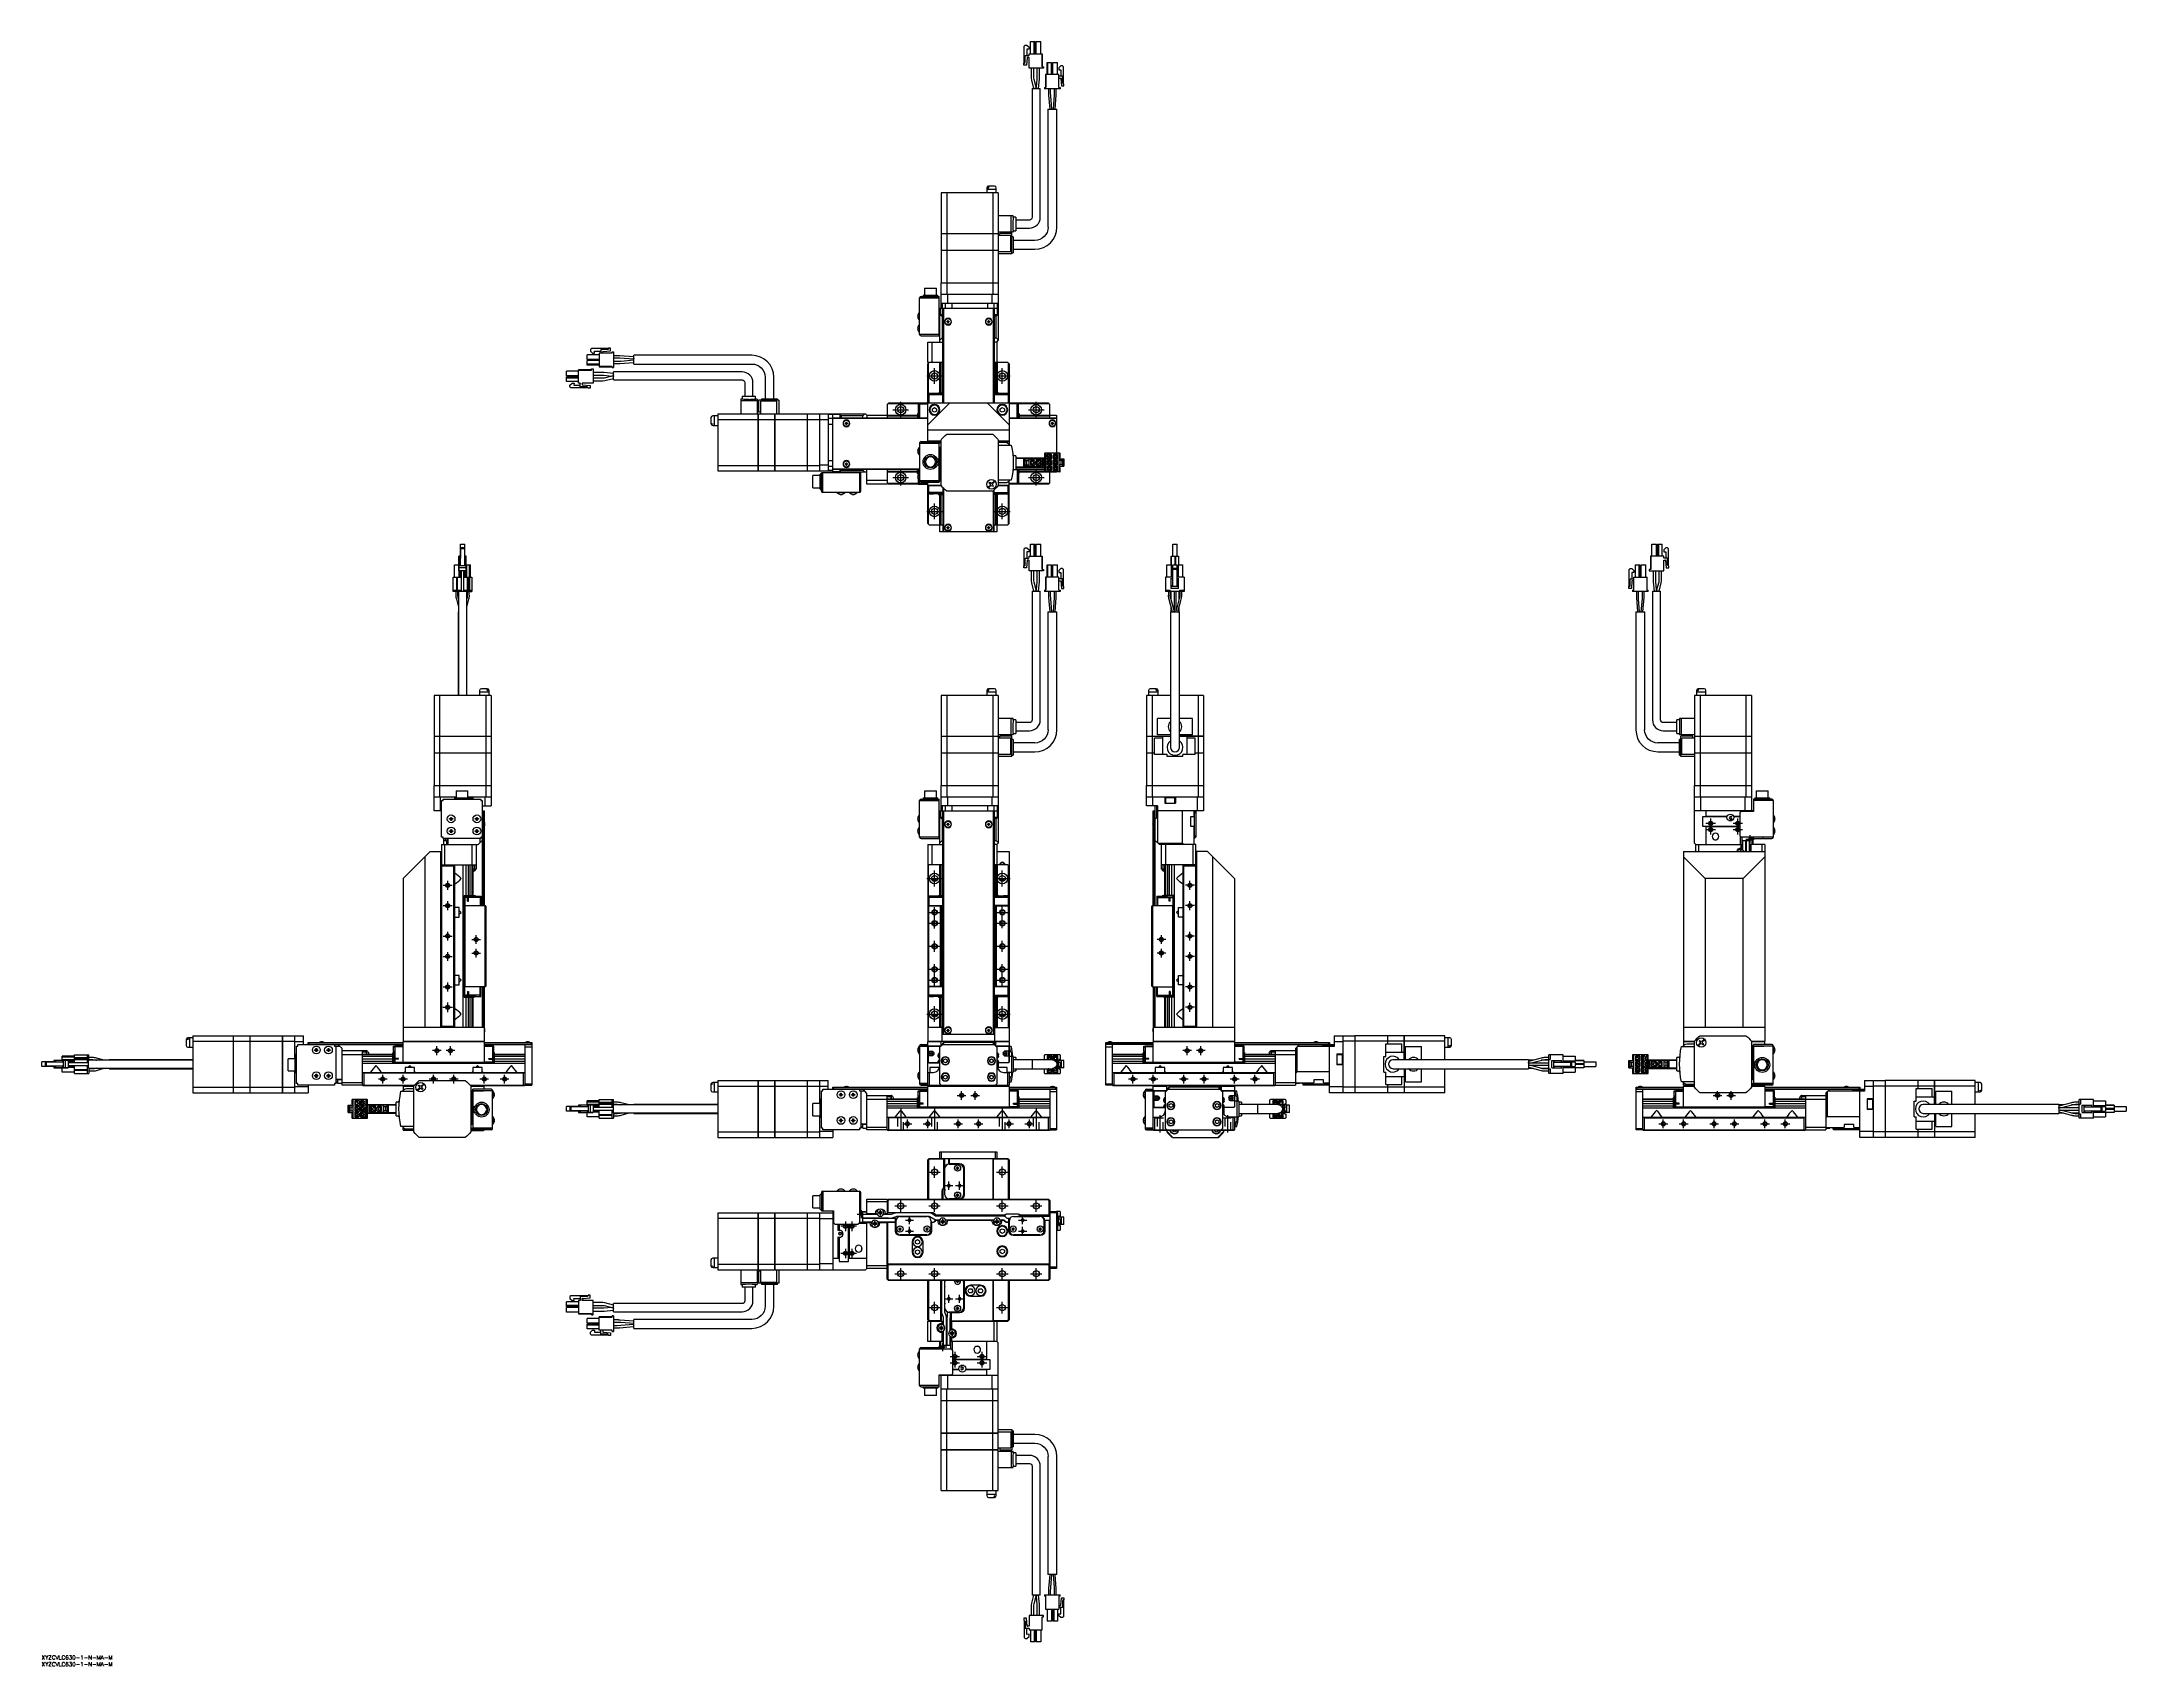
# Model space of a CAD drawing. Extents: x 0 to 1538, y -8 to 1191.
import ezdxf

# ---------------------------------------------------------------- set-up
doc = ezdxf.new("R2010")
doc.units = 0
doc.header["$LTSCALE"] = 0.5
doc.linetypes.add('CENTER', pattern=[50.8, 31.75, -6.35, 6.35, -6.35])
doc.linetypes.add('DASHED', pattern=[19.05, 12.7, -6.35])
for name, color, linetype in [('MSM_CENTER', 1, 'CENTER'), ('MSM_CONTINUOUS', 7, 'CONTINUOUS'), ('MSM_DASHED', 4, 'DASHED'), ('MSM_NARROW', 5, 'CONTINUOUS'), ('MSM_PART_NUMBER', 7, 'CONTINUOUS')]:
    doc.layers.add(name, color=color, linetype=linetype)
doc.styles.get("Standard").update_dxf_attribs({"font": 'txt.shx', "height": 3, "bigfont": 'bigfont.shx'})

msp = doc.modelspace()

# ---------------------------------------------------------------- linework, layer by layer
at = {"layer": 'MSM_CENTER'}
for p, q in [((653, 944), (664.6, 944)), ((658.8, 938.2), (658.8, 949.8)), ((703, 944), (714.6, 944)), ((708.8, 938.2), (708.8, 949.8)), ((633.8, 913.2), (633.8, 924.8)), ((733.8, 913.2), (733.8, 924.8)), ((628, 919), (639.6, 919)), ((728, 919), (739.6, 919)), ((628, 869), (639.6, 869)), ((633.8, 863.2), (633.8, 874.8)), ((728, 869), (739.6, 869)), ((733.8, 863.2), (733.8, 874.8)), ((658.8, 838.2), (658.8, 849.8)), ((708.8, 838.2), (708.8, 849.8)), ((653, 844), (664.6, 844)), ((703, 844), (714.6, 844)), ((1231.5, 605.7), (1231.5, 617.4)), ((1251.5, 605.7), (1251.5, 617.4)), ((1235, 613.9), (1228, 613.9)), ((1235, 609.2), (1228, 609.2)), ((1255, 613.9), (1248, 613.9)), ((1255, 609.2), (1248, 609.2)), ((1257.5, 602.2), (1263.5, 602.2)), ((1260.5, 599.2), (1260.5, 605.2)), ((299.6, 564.9), (299.6, 571.4)), ((653, 573.2), (664.6, 573.2)), ((658.8, 567.4), (658.8, 579)), ((703, 573.2), (714.6, 573.2)), ((708.8, 567.4), (708.8, 579)), ((847.2, 564.9), (847.2, 571.4)), ((296.3, 568.2), (302.8, 568.2)), ((299.6, 549.9), (299.6, 556.4)), ((850.5, 568.2), (844, 568.2)), ((847.2, 549.9), (847.2, 556.4)), ((296.3, 553.2), (302.8, 553.2)), ((654.8, 548.2), (662.8, 548.2)), ((654.8, 540.2), (662.8, 540.2)), ((658.8, 536.2), (658.8, 552.2)), ((704.8, 548.2), (712.8, 548.2)), ((705.1, 540.2), (712.4, 540.2)), ((708.8, 536.5), (708.8, 552.2)), ((850.5, 553.2), (844, 553.2)), ((296.3, 530.7), (302.8, 530.7)), ((299.6, 527.4), (299.6, 533.9)), ((317.3, 528.2), (323.8, 528.2)), ((320.6, 524.9), (320.6, 531.4)), ((654.8, 523.2), (662.8, 523.2)), ((658.8, 519.2), (658.8, 527.2)), ((704.8, 523.2), (712.8, 523.2)), ((708.8, 519.2), (708.8, 527.2)), ((829.5, 528.2), (823, 528.2)), ((826.2, 524.9), (826.2, 531.4)), ((850.5, 530.7), (844, 530.7)), ((847.2, 527.4), (847.2, 533.9)), ((296.3, 515.7), (302.8, 515.7)), ((299.6, 512.4), (299.6, 518.9)), ((317.3, 518.2), (323.8, 518.2)), ((320.6, 514.9), (320.6, 521.4)), ((658.8, 494.2), (658.8, 510.2)), ((708.8, 494.2), (708.8, 510.2)), ((829.5, 518.2), (823, 518.2)), ((826.2, 514.9), (826.2, 521.4)), ((850.5, 515.7), (844, 515.7)), ((847.2, 512.4), (847.2, 518.9)), ((296.3, 493.2), (302.8, 493.2)), ((299.6, 489.9), (299.6, 496.4)), ((654.8, 506.2), (662.8, 506.2)), ((654.8, 498.2), (662.8, 498.2)), ((704.8, 506.2), (712.8, 506.2)), ((704.8, 498.2), (712.8, 498.2)), ((850.5, 493.2), (844, 493.2)), ((847.2, 489.9), (847.2, 496.4)), ((296.1, 478.2), (303.1, 478.2)), ((299.6, 474.7), (299.6, 481.7)), ((658.8, 467.4), (658.8, 479)), ((708.8, 467.4), (708.8, 479)), ((850.5, 478.2), (844, 478.2)), ((847.2, 474.9), (847.2, 481.4)), ((653, 473.2), (664.6, 473.2)), ((703, 473.2), (714.6, 473.2)), ((294.8, 446.2), (288.4, 446.2)), ((291.6, 442.9), (291.6, 449.4)), ((304.8, 446.2), (298.4, 446.2)), ((301.6, 442.9), (301.6, 449.4)), ((848.5, 446.2), (842, 446.2)), ((845.2, 442.9), (845.2, 449.4)), ((858.5, 446.2), (852, 446.2)), ((855.2, 442.9), (855.2, 449.4)), ((254.8, 425.2), (248.4, 425.2)), ((251.6, 421.9), (251.6, 428.4)), ((269.8, 425.2), (263.4, 425.2)), ((266.6, 421.9), (266.6, 428.4)), ((292.3, 425.2), (285.9, 425.2)), ((289.1, 421.9), (289.1, 428.4)), ((307.3, 425.2), (300.9, 425.2)), ((304.1, 421.9), (304.1, 428.4)), ((329.8, 425.2), (323.4, 425.2)), ((326.6, 421.9), (326.6, 428.4)), ((344.8, 425.2), (338.4, 425.2)), ((341.6, 421.9), (341.6, 428.4)), ((678.8, 409.9), (678.8, 416.4)), ((688.8, 409.9), (688.8, 416.4)), ((808.5, 425.2), (802, 425.2)), ((805.2, 421.9), (805.2, 428.4)), ((823.5, 425.2), (817, 425.2)), ((820.2, 421.9), (820.2, 428.4)), ((846, 425.2), (839.5, 425.2)), ((842.7, 421.9), (842.7, 428.4)), ((861, 425.2), (854.5, 425.2)), ((857.7, 421.9), (857.7, 428.4)), ((883.5, 425.2), (877, 425.2)), ((880.2, 421.9), (880.2, 428.4)), ((898.5, 425.2), (892, 425.2)), ((895.2, 421.9), (895.2, 428.4)), ((1236.5, 409.9), (1236.5, 416.4)), ((1246.5, 409.9), (1246.5, 416.4)), ((633.8, 403.7), (633.8, 385.2)), ((658.8, 403.7), (658.8, 385.2)), ((675.5, 413.2), (682, 413.2)), ((685.5, 413.2), (692, 413.2)), ((708.8, 403.7), (708.8, 385.2)), ((733.8, 403.7), (733.8, 385.2)), ((1233.3, 413.2), (1239.8, 413.2)), ((1243.3, 413.2), (1249.8, 413.2)), ((635.5, 392.2), (642, 392.2)), ((638.8, 388.9), (638.8, 395.4)), ((650.5, 392.2), (657, 392.2)), ((653.8, 388.9), (653.8, 395.4)), ((673, 392.2), (679.5, 392.2)), ((676.3, 388.9), (676.3, 395.4)), ((688, 392.2), (694.5, 392.2)), ((691.3, 388.9), (691.3, 395.4)), ((710.5, 392.2), (717, 392.2)), ((713.8, 388.9), (713.8, 395.4)), ((725.5, 392.2), (732, 392.2)), ((728.8, 388.9), (728.8, 395.4)), ((825.2, 385.7), (825.2, 398.7)), ((875.2, 385.7), (875.2, 398.7)), ((1193.3, 392.2), (1199.8, 392.2)), ((1196.5, 388.9), (1196.5, 395.4)), ((1208.3, 392.2), (1214.8, 392.2)), ((1211.5, 388.9), (1211.5, 395.4)), ((1230.8, 392.2), (1237.3, 392.2)), ((1234, 388.9), (1234, 395.4)), ((1245.8, 392.2), (1252.3, 392.2)), ((1249, 388.9), (1249, 395.4)), ((1268.3, 392.2), (1274.8, 392.2)), ((1271.5, 388.9), (1271.5, 395.4)), ((1283.3, 392.2), (1289.8, 392.2)), ((1286.5, 388.9), (1286.5, 395.4)), ((654.5, 356.6), (663, 356.6)), ((658.8, 352.3), (658.8, 360.8)), ((704.5, 356.6), (713, 356.6)), ((708.8, 352.3), (708.8, 360.8)), ((666.3, 346.6), (672.3, 346.6)), ((669.3, 343.6), (669.3, 349.6)), ((674.3, 346.6), (680.3, 346.6)), ((677.3, 343.6), (677.3, 349.6)), ((601.8, 325.6), (607.8, 325.6)), ((604.8, 322.6), (604.8, 328.6)), ((629.5, 331.6), (638, 331.6)), ((633.8, 327.3), (633.8, 335.8)), ((640.3, 318.1), (640.3, 324.1)), ((654.5, 331.6), (663, 331.6)), ((658.8, 327.3), (658.8, 335.8)), ((704.5, 331.6), (713, 331.6)), ((708.8, 327.3), (708.8, 335.8)), ((723.8, 318.1), (723.8, 324.1)), ((729.5, 331.6), (738, 331.6)), ((733.8, 327.3), (733.8, 335.8)), ((601.3, 316.6), (589.6, 316.6)), ((593.1, 320.1), (593.1, 313.1)), ((597.8, 320.1), (597.8, 313.1)), ((637.3, 321.1), (643.3, 321.1)), ((637.3, 313.1), (643.3, 313.1)), ((640.3, 310.1), (640.3, 316.1)), ((720.8, 321.1), (726.8, 321.1)), ((720.8, 313.1), (726.8, 313.1)), ((723.8, 310.1), (723.8, 316.1)), ((601.3, 296.6), (589.6, 296.6)), ((593.1, 300.1), (593.1, 293.1)), ((597.8, 300.1), (597.8, 293.1)), ((629.5, 281.6), (638, 281.6)), ((633.8, 277.3), (633.8, 285.8)), ((654.5, 281.6), (663, 281.6)), ((658.8, 277.3), (658.8, 285.8)), ((704.5, 281.6), (713, 281.6)), ((708.8, 277.3), (708.8, 285.8)), ((729.5, 281.6), (738, 281.6)), ((733.8, 277.3), (733.8, 285.8)), ((666.3, 263.1), (672.3, 263.1)), ((669.3, 260.1), (669.3, 266.1)), ((674.3, 263.1), (680.3, 263.1)), ((677.3, 260.1), (677.3, 266.1)), ((654.5, 256.6), (663, 256.6)), ((658.8, 252.3), (658.8, 260.8)), ((704.5, 256.6), (713, 256.6)), ((708.8, 252.3), (708.8, 260.8)), ((661.8, 227.6), (667.8, 227.6)), ((664.8, 224.6), (664.8, 230.6)), ((670.3, 220.6), (677.3, 220.6)), ((670.3, 215.9), (677.3, 215.9)), ((673.8, 224.1), (673.8, 212.4)), ((690.3, 220.6), (697.3, 220.6)), ((690.3, 215.9), (697.3, 215.9)), ((693.8, 224.1), (693.8, 212.4))]:
    msp.add_line(p, q, dxfattribs=at)
at = {"layer": 'MSM_CONTINUOUS'}
for p, q in [((725, 1187.3), (725.7, 1188)), ((725, 1187.3), (725.7, 1188)), ((725, 1174.7), (725, 1187.3)), ((725, 1174.7), (725, 1187.3)), ((725.7, 1188), (727, 1188)), ((727, 1188), (728.5, 1186.5)), ((728.5, 1185), (727, 1185.1)), ((727, 1185.1), (727, 1180.4)), ((728.5, 1185), (727, 1185.1)), ((728.5, 1186.5), (728.5, 1185)), ((729.6, 1181.7), (729.6, 1190.6)), ((729.6, 1190.6), (733, 1190.6)), ((729.6, 1181.7), (729.6, 1190.6)), ((732.2, 1181.7), (732.2, 1190.6)), ((733, 1181.7), (733, 1190.6)), ((733.8, 1181.7), (733.8, 1190.6)), ((733.8, 1190.6), (737.2, 1190.6)), ((733.8, 1181.7), (733.8, 1190.6)), ((737.2, 1181.7), (737.2, 1190.6)), ((724.7, 1173.2), (724.7, 1174.7)), ((724.7, 1174.7), (725, 1174.7)), ((724.7, 1173.2), (724.7, 1174.7)), ((726.6, 1173.2), (724.7, 1173.2)), ((725, 1174.7), (725.7, 1175.2)), ((725, 1174.7), (725.7, 1175.2)), ((725.7, 1175.2), (725.7, 1180.4)), ((725.7, 1180.4), (728.2, 1180.4)), ((725.7, 1175.2), (725.7, 1180.4)), ((727.1, 1178.7), (726.6, 1173.2)), ((728.2, 1178.9), (727.3, 1178.9)), ((728.5, 1180.7), (728.5, 1181.7)), ((728.5, 1181.7), (738.3, 1181.7)), ((728.5, 1180.7), (728.5, 1181.7)), ((728.5, 1180.7), (728.5, 1180.7)), ((728.5, 1171), (728.5, 1178.6)), ((728.5, 1178.6), (728.5, 1178.6)), ((728.5, 1171), (728.5, 1178.6)), ((739.1, 1171), (728.5, 1171)), ((730.1, 1171), (730.1, 1163.6)), ((732.1, 1163.6), (732.1, 1171)), ((734.3, 1171), (734.3, 1163.1)), ((736.3, 1163.1), (736.3, 1171)), ((738.1, 1181.7), (738.1, 1172)), ((738.1, 1172), (739.1, 1172)), ((738.3, 1172), (738.3, 1181.7)), ((739.1, 1172), (739.1, 1171)), ((741.8, 1166.4), (741.8, 1175.3)), ((741.8, 1175.3), (745.2, 1175.3)), ((742.5, 1166.4), (742.5, 1175.3)), ((745.2, 1166.4), (745.2, 1175.3)), ((746, 1166.4), (746, 1175.3)), ((746, 1175.3), (749.4, 1175.3)), ((749.4, 1166.4), (749.4, 1175.3)), ((752, 1172.7), (750.5, 1171.2)), ((750.5, 1171.2), (750.5, 1169.7)), ((750.5, 1169.7), (752, 1169.8)), ((753.3, 1172.7), (752, 1172.7)), ((752, 1169.8), (752, 1165.2)), ((754, 1172), (753.3, 1172.7)), ((754, 1159.4), (754, 1172)), ((730.1, 1163.6), (730.3, 1162.1)), ((730.3, 1162.1), (731.9, 1156)), ((730.8, 1156), (736.8, 1156)), ((730.8, 1156), (730.8, 1061)), ((732.2, 1162.6), (732.1, 1163.6)), ((733.7, 1156.9), (732.2, 1162.6)), ((733.8, 1156.2), (732.9, 1156)), ((734.6, 1156), (733.6, 1156.1)), ((733.6, 1156.1), (733.6, 1156.1)), ((734.3, 1163), (733.7, 1156.9)), ((733.8, 1156.2), (733.7, 1156.9)), ((734.3, 1163.1), (734.3, 1163)), ((735.6, 1156), (736.3, 1162.8)), ((736.3, 1162.8), (736.3, 1163.1)), ((736.8, 1061), (736.8, 1156)), ((739.9, 1156.7), (739.9, 1155.7)), ((739.9, 1156.7), (740.9, 1156.7)), ((751.5, 1155.7), (739.9, 1155.7)), ((750.5, 1166.4), (740.6, 1166.4)), ((740.6, 1166.4), (740.6, 1156.7)), ((740.9, 1166.4), (740.9, 1156.7)), ((742.9, 1155.7), (742.9, 1152.1)), ((744.4, 1153.1), (744.4, 1155.7)), ((747.1, 1155.7), (747.1, 1152.1)), ((748.6, 1152.1), (748.6, 1155.7)), ((750.5, 1156.7), (750.5, 1166.4)), ((750.5, 1156.7), (751.5, 1156.7)), ((753.3, 1165.2), (750.8, 1165.2)), ((750.8, 1163.7), (751.7, 1163.7)), ((751.5, 1156.7), (751.5, 1155.7)), ((751.9, 1163.5), (752.4, 1157.9)), ((752.4, 1157.9), (754.3, 1157.9)), ((753.3, 1159.9), (753.3, 1165.2)), ((754, 1159.4), (753.3, 1159.9)), ((754.3, 1159.4), (754, 1159.4)), ((754.3, 1157.9), (754.3, 1159.4)), ((742.5, 1140.7), (749, 1140.7)), ((742.5, 1140.7), (742.5, 1053.7)), ((742.9, 1151.2), (743.8, 1140.7)), ((744.5, 1150.4), (744.4, 1153.1)), ((745.3, 1140.8), (744.5, 1150.4)), ((747.1, 1151.4), (746.3, 1140.8)), ((747, 1140.7), (746.3, 1140.8)), ((746.3, 1140.8), (746.3, 1140.7)), ((747.8, 1140.7), (748.6, 1151.3)), ((749, 1053.7), (749, 1140.7)), ((663.8, 1079), (663.8, 1049)), ((705.8, 1079), (663.8, 1079)), ((667.8, 1079), (667.8, 1049)), ((697.3, 1082.7), (697.3, 1081.5)), ((697.3, 1081.5), (697.3, 1079)), ((704.3, 1081.5), (697.3, 1081.5)), ((704.3, 1081.5), (697.3, 1081.5)), ((697.3, 1081.5), (697.3, 1081.5)), ((698.1, 1082.5), (698.1, 1082.7)), ((698.5, 1082.5), (698.1, 1082.5)), ((698.5, 1082.5), (698.5, 1082.7)), ((703, 1084), (698.6, 1084)), ((701.7, 1079), (701.7, 1049)), ((704.2, 1081.5), (704.2, 1081.5)), ((704.3, 1081.5), (704.3, 1082.7)), ((704.3, 1079), (704.3, 1081.5)), ((705.8, 1079), (705.8, 1049)), ((716.8, 1062), (705.8, 1062)), ((715.3, 1050), (715.3, 1062)), ((716.8, 1061), (716.8, 1062)), ((663.8, 1049), (663.8, 1036.7)), ((663.8, 1049), (705.8, 1049)), ((663.8, 1049), (705.8, 1049)), ((663.8, 1049), (663.8, 1049)), ((667.8, 1049), (667.8, 1036.7)), ((668.1, 1049), (668.1, 1049)), ((701.5, 1049), (701.5, 1049)), ((701.7, 1049), (701.7, 1036.7)), ((705.7, 1049), (705.7, 1049)), ((716.8, 1050), (705.8, 1050)), ((705.8, 1049), (705.8, 1012.7)), ((715.2, 1047.5), (705.8, 1047.5)), ((707, 1047.5), (707, 1049)), ((715.8, 1049), (707, 1049)), ((715.2, 1035.5), (715.2, 1047.5)), ((715.8, 1034), (715.8, 1049)), ((716.8, 1046.5), (715.8, 1046.5)), ((718.8, 1061), (716.8, 1061)), ((716.8, 1050), (716.8, 1051)), ((716.8, 1051), (718.8, 1051)), ((716.8, 1046.5), (716.8, 1034.9)), ((718.8, 1061), (718.8, 1051)), ((728.8, 1059), (718.8, 1059)), ((718.8, 1053), (728.8, 1053)), ((663.8, 1036.7), (663.8, 1012.7)), ((663.8, 1036.7), (705.8, 1036.7)), ((663.8, 1036.7), (705.8, 1036.7)), ((663.8, 1036.7), (663.8, 1036.7)), ((667.8, 1036.7), (667.8, 1012.7)), ((668.1, 1036.7), (668.1, 1036.7)), ((701.5, 1036.7), (701.5, 1036.7)), ((701.7, 1036.7), (701.7, 1012.7)), ((705.7, 1036.7), (705.7, 1036.7)), ((715.8, 1035.5), (705.8, 1035.5)), ((715.8, 1034), (705.8, 1034)), ((715.8, 1034.9), (716.8, 1034.9)), ((732.8, 1044), (716.8, 1044)), ((716.8, 1037.5), (732.8, 1037.5)), ((647.8, 974.5), (647.8, 1001.5)), ((647.8, 1001.5), (662.3, 1001.5)), ((648.8, 1002.5), (662.3, 1002.5)), ((650.3, 1003.5), (661.3, 1003.5)), ((650.3, 1003.5), (650.3, 1002.5)), ((651.3, 1008.8), (660.2, 1008.8)), ((651.3, 1008.8), (651.3, 1003.5)), ((660.2, 1003.5), (660.2, 1008.8)), ((661.3, 1002.5), (661.3, 1003.5)), ((662.3, 973.5), (662.3, 1002.5)), ((663.8, 1012.7), (705.8, 1012.7)), ((663.8, 1012.7), (705.8, 1012.7)), ((663.8, 1012.7), (663.8, 1012.7)), ((663.8, 994), (663.8, 1012.7)), ((705.8, 1004), (663.8, 1004)), ((667.8, 1012.7), (667.8, 1004)), ((668.1, 1012.7), (668.1, 1012.7)), ((668.3, 1004), (668.3, 997.5)), ((701.3, 997.5), (701.3, 1004)), ((701.5, 1012.7), (701.5, 1012.7)), ((701.7, 1012.7), (701.7, 1004)), ((705.7, 1012.7), (705.7, 1012.7)), ((705.8, 1012.7), (705.8, 970)), ((646.3, 988.2), (646.5, 988.2)), ((646.5, 987.7), (646.3, 987.7)), ((646.5, 989.1), (646.5, 989.1)), ((646.5, 988.2), (646.5, 987.7)), ((646.5, 986.8), (646.5, 986.8)), ((647.6, 985.1), (647.6, 990.8)), ((647.8, 990.8), (647.6, 990.8)), ((647.6, 985.1), (647.8, 985.1)), ((662.3, 993.5), (662.8, 993.5)), ((662.3, 990.5), (662.8, 990.5)), ((662.3, 988), (662.8, 988)), ((662.3, 985.5), (662.8, 985.5)), ((662.8, 994), (705.8, 994)), ((662.8, 969), (662.8, 994)), ((663.3, 994), (663.3, 989)), ((663.3, 989), (664.3, 988)), ((664.8, 989), (663.3, 989)), ((705.8, 997.5), (663.8, 997.5)), ((664.3, 997.5), (664.3, 994)), ((664.3, 988), (664.3, 972)), ((664.8, 988), (664.3, 988)), ((665.3, 994), (664.8, 993.5)), ((664.8, 924), (664.8, 993.5)), ((665.3, 994), (665.3, 924)), ((667, 994), (667, 997.5)), ((668.6, 984.9), (668.9, 984.9)), ((668.6, 984.1), (668.6, 984.9)), ((668.9, 984.9), (668.9, 984.1)), ((671.5, 997.5), (671.5, 994)), ((698, 994), (698, 997.5)), ((698.6, 984.9), (698.9, 984.9)), ((698.6, 984.1), (698.6, 984.9)), ((698.9, 984.9), (698.9, 984.1)), ((702.3, 924), (702.3, 994)), ((702.8, 993.5), (702.3, 994)), ((702.5, 997.5), (702.5, 994)), ((702.8, 993.5), (702.8, 924)), ((705.3, 989), (702.8, 989)), ((704.3, 988), (702.8, 988)), ((704.3, 988), (705.3, 989)), ((704.3, 972), (704.3, 988)), ((705.3, 989), (705.3, 997.5)), ((646.3, 979.2), (646.5, 979.2)), ((646.5, 978.7), (646.3, 978.7)), ((646.5, 980.1), (646.5, 980.1)), ((646.5, 979.2), (646.5, 978.7)), ((646.5, 977.8), (646.5, 977.8)), ((647.6, 976.1), (647.6, 981.8)), ((647.8, 981.8), (647.6, 981.8)), ((647.6, 976.1), (647.8, 976.1)), ((662.8, 974.5), (647.8, 974.5)), ((648.8, 973.5), (662.3, 973.5)), ((662.3, 981.5), (662.8, 981.5)), ((662.3, 979), (662.8, 979)), ((662.3, 976.5), (662.8, 976.5)), ((662.8, 970.5), (664.3, 972)), ((664.3, 972), (664.8, 972)), ((667.8, 983.8), (667.8, 984.1)), ((667.8, 984.1), (668.6, 984.1)), ((668.6, 983.8), (667.8, 983.8)), ((668.6, 984.2), (668.9, 984.2)), ((668.6, 983.8), (668.6, 984.1)), ((668.6, 983), (668.6, 983.8)), ((668.9, 983.8), (668.6, 983.8)), ((668.9, 983), (668.6, 983)), ((668.9, 984.1), (669.7, 984.1)), ((668.9, 983.8), (668.9, 983)), ((669.7, 983.8), (668.9, 983.8)), ((669, 984.1), (669, 983.8)), ((669.7, 984.1), (669.7, 983.8)), ((697.8, 983.8), (697.8, 984.1)), ((697.8, 984.1), (698.6, 984.1)), ((698.6, 983.8), (697.8, 983.8)), ((698.6, 984.2), (698.9, 984.2)), ((698.6, 983.8), (698.6, 984.1)), ((698.6, 983), (698.6, 983.8)), ((698.9, 983.8), (698.6, 983.8)), ((698.9, 983), (698.6, 983)), ((698.9, 984.1), (699.7, 984.1)), ((698.9, 983.8), (698.9, 983)), ((699.7, 983.8), (698.9, 983.8)), ((699, 984.1), (699, 983.8)), ((699.7, 984.1), (699.7, 983.8)), ((702.8, 972), (704.3, 972)), ((704.3, 972), (705.8, 970.5)), ((704.8, 969), (705.8, 970)), ((402.4, 956.2), (402.4, 959.6)), ((411.3, 959.6), (402.4, 959.6)), ((411.3, 956.2), (402.4, 956.2)), ((411.3, 955.4), (402.4, 955.4)), ((402.4, 952), (402.4, 955.4)), ((405.7, 964.2), (405, 963.5)), ((405, 963.5), (405, 962.2)), ((405, 962.2), (406.5, 960.7)), ((418.3, 964.2), (405.7, 964.2)), ((406.5, 960.7), (408, 960.7)), ((407.9, 962.2), (412.6, 962.2)), ((408, 960.7), (407.9, 962.2)), ((421, 960.7), (411.3, 960.7)), ((411.3, 960.7), (411.3, 950.8)), ((412.6, 963.5), (412.6, 961)), ((417.8, 963.5), (412.6, 963.5)), ((414.1, 961), (414.1, 961.9)), ((414.2, 962.1), (419.8, 962.5)), ((418.3, 964.2), (417.8, 963.5)), ((418.3, 964.5), (418.3, 964.2)), ((419.8, 964.5), (418.3, 964.5)), ((419.8, 962.5), (419.8, 964.5)), ((421, 961.7), (422, 961.7)), ((421, 960.7), (421, 961.7)), ((422, 961.7), (422, 950.1)), ((425.6, 958.8), (422, 958.8)), ((422, 957.3), (425.6, 957.3)), ((424.6, 954.6), (422, 954.6)), ((427.3, 954.7), (424.6, 954.6)), ((426.3, 957.3), (437, 956.5)), ((437, 958), (426.4, 958.7)), ((426.5, 953.1), (437, 954)), ((437, 955.5), (427.3, 954.7)), ((437, 952.7), (437, 959.2)), ((524, 959.2), (437, 959.2)), ((437, 957.2), (437, 956.5)), ((437, 956.5), (437, 956.5)), ((653.8, 954), (653.8, 969)), ((653.8, 969), (664.8, 969)), ((664.8, 954), (653.8, 954)), ((654.8, 954), (654.3, 953.5)), ((656.8, 969), (656.8, 954)), ((662.7, 931.5), (662.7, 954)), ((663, 931.5), (663, 954)), ((663.5, 954), (663.5, 931.5)), ((704.8, 969), (702.8, 969)), ((712.8, 954), (702.8, 954)), ((704.1, 931.5), (704.1, 954)), ((704.6, 954), (704.6, 931.5)), ((704.8, 969), (704.8, 954)), ((704.9, 954), (704.9, 931.5)), ((713.3, 953.5), (712.8, 954)), ((387.2, 944), (387.2, 947.4)), ((396.1, 947.4), (387.2, 947.4)), ((396.1, 944), (387.2, 944)), ((396.1, 944), (387.2, 944)), ((387.2, 939.8), (387.2, 943.2)), ((396.1, 943.2), (387.2, 943.2)), ((396.1, 942.4), (387.2, 942.4)), ((396.1, 939.8), (387.2, 939.8)), ((396.1, 939.8), (387.2, 939.8)), ((389.8, 937.2), (391.3, 938.7)), ((391.3, 938.7), (392.8, 938.7)), ((392.8, 938.7), (392.6, 937.2)), ((392.8, 938.7), (392.6, 937.2)), ((396.1, 938.7), (396.1, 948.5)), ((405.8, 948.5), (396.1, 948.5)), ((396.1, 948.3), (405.8, 948.3)), ((397, 938.7), (396.1, 938.7)), ((397, 938.7), (396.1, 938.7)), ((397, 938.7), (397, 938.7)), ((397.3, 935.9), (397.3, 938.4)), ((398.8, 938.4), (398.8, 937.5)), ((406.8, 938.7), (399.1, 938.7)), ((399.1, 938.7), (399.1, 938.7)), ((406.8, 938.7), (399.1, 938.7)), ((411.3, 952.7), (402.4, 952.7)), ((411.3, 952), (402.4, 952)), ((405.8, 948.3), (405.8, 949.3)), ((405.8, 949.3), (406.8, 949.3)), ((406.8, 949.3), (406.8, 938.7)), ((414.7, 946.5), (406.8, 946.5)), ((406.8, 944.5), (414.7, 944.5)), ((414.1, 942.3), (406.8, 942.3)), ((406.8, 940.3), (414.1, 940.3)), ((411.3, 951.1), (421, 951.1)), ((411.3, 950.8), (421, 950.8)), ((415.1, 942.4), (414.1, 942.3)), ((414.1, 940.3), (415.6, 940.5)), ((415, 946.5), (414.7, 946.5)), ((414.7, 944.5), (414.8, 944.5)), ((414.8, 944.5), (420.8, 943.9)), ((421.8, 945.8), (415, 946.5)), ((420.8, 943.9), (415.1, 942.4)), ((415.6, 940.5), (421.8, 942.1)), ((421.5, 943.9), (420.8, 943.9)), ((421, 950.1), (421, 951.1)), ((421, 950.1), (422, 950.1)), ((421.5, 943.9), (421.8, 943.1)), ((421.6, 943.8), (421.7, 943.8)), ((421.8, 944.8), (421.7, 943.8)), ((421.8, 941), (421.8, 947)), ((516.8, 947), (421.8, 947)), ((421.8, 941), (516.8, 941)), ((422, 953.1), (425.6, 953.1)), ((437, 952.7), (524, 952.7)), ((518.8, 939), (518.8, 929)), ((524.8, 929), (524.8, 939)), ((533.8, 943), (533.8, 927)), ((540.3, 927), (540.3, 943)), ((654.3, 953.5), (653.8, 953)), ((653.8, 895.5), (653.8, 953)), ((654.3, 931), (654.3, 953.5)), ((713.3, 931), (713.3, 953.5)), ((713.8, 953), (713.3, 953.5)), ((713.8, 953), (713.8, 893.5)), ((389.8, 935.9), (389.8, 937.2)), ((390.5, 935.2), (389.8, 935.9)), ((390.5, 935.2), (389.8, 935.9)), ((403.1, 935.2), (390.5, 935.2)), ((403.1, 935.2), (390.5, 935.2)), ((392.6, 937.2), (397.3, 937.2)), ((402.6, 935.9), (397.3, 935.9)), ((402.6, 935.9), (397.3, 935.9)), ((399, 937.3), (404.6, 936.8)), ((403.1, 935.2), (402.6, 935.9)), ((403.1, 935.2), (402.6, 935.9)), ((403.1, 934.9), (403.1, 935.2)), ((404.6, 934.9), (403.1, 934.9)), ((404.6, 934.9), (403.1, 934.9)), ((404.6, 936.8), (404.6, 934.9)), ((515.8, 926.9), (515.8, 916)), ((516.8, 926.9), (515.8, 926.9)), ((527.8, 925.5), (515.8, 925.5)), ((516.8, 929), (526.8, 929)), ((516.8, 929), (516.8, 926.9)), ((526.8, 926.9), (526.8, 929)), ((527.8, 926.9), (526.8, 926.9)), ((527.8, 926.9), (527.8, 916)), ((543.8, 926), (528.8, 926)), ((528.8, 926), (528.8, 917.2)), ((530.3, 925.4), (530.3, 916)), ((542.3, 925.4), (530.3, 925.4)), ((531.2, 927), (542.8, 927)), ((531.2, 927), (531.2, 926)), ((542.3, 926), (542.3, 916)), ((542.8, 926), (542.8, 927)), ((543.8, 926), (543.8, 916)), ((624.3, 923.5), (623.8, 923)), ((623.8, 923), (623.8, 913)), ((624.8, 924), (624.3, 923.5)), ((646.8, 923.5), (624.3, 923.5)), ((742.8, 924), (624.8, 924)), ((646.8, 923.7), (647.8, 923.7)), ((646.8, 923.7), (646.8, 913)), ((646.8, 923.2), (647.8, 923.2)), ((647.8, 923.8), (653.8, 923.8)), ((647.8, 923.8), (647.8, 913)), ((647.8, 923.3), (653.8, 923.3)), ((653.8, 908), (669.8, 924)), ((654, 931), (654, 930)), ((664.8, 931), (654, 931)), ((654, 930), (654, 924)), ((664.8, 930), (654, 930)), ((654.5, 931), (654.5, 930)), ((654.5, 930), (654.5, 924)), ((658, 931), (655, 931)), ((655, 931), (655, 931)), ((658, 931), (658, 931)), ((661.5, 931), (661.8, 931.5)), ((661.8, 931.5), (664.8, 931.5)), ((697.8, 924), (713.8, 908)), ((705.7, 931.5), (702.8, 931.5)), ((713.5, 931), (702.8, 931)), ((713.6, 930), (702.8, 930)), ((706, 931), (705.7, 931.5)), ((712.6, 931.1), (709.6, 931.1)), ((709.6, 931.1), (709.6, 931)), ((712.6, 931), (712.6, 931.1)), ((713, 931), (713, 930)), ((713.1, 930), (713.1, 924)), ((713.5, 931), (713.5, 930)), ((713.6, 930), (713.6, 924)), ((719.8, 923.8), (713.8, 923.8)), ((719.8, 923.3), (713.8, 923.3)), ((719.8, 913), (719.8, 923.8)), ((720.8, 923.7), (719.8, 923.7)), ((720.8, 923.2), (719.8, 923.2)), ((720.8, 913), (720.8, 923.7)), ((743.3, 923.5), (720.8, 923.5)), ((743.8, 923), (742.8, 924)), ((743.8, 913), (743.8, 923)), ((493.8, 913.2), (493.8, 908.8)), ((496.2, 914.5), (495.1, 914.5)), ((495.3, 908.7), (495.1, 908.7)), ((495.3, 908.3), (495.1, 908.3)), ((495.3, 908.7), (495.3, 908.3)), ((496.2, 914.5), (496.2, 907.5)), ((496.3, 914.4), (496.2, 914.4)), ((496.2, 907.5), (496.3, 907.5)), ((498.8, 914.5), (496.3, 914.5)), ((496.3, 914.5), (496.3, 907.5)), ((498.8, 916), (528.7, 916)), ((498.8, 916), (498.8, 874)), ((498.8, 911.9), (528.7, 911.9)), ((528.7, 874), (528.7, 916)), ((528.7, 915.9), (528.8, 915.9)), ((528.7, 911.7), (528.8, 911.7)), ((530.3, 917.2), (528.8, 917.2)), ((528.8, 916), (565, 916)), ((528.8, 874), (528.8, 916)), ((528.8, 911.9), (541, 911.9)), ((541, 874), (541, 916)), ((541, 915.9), (541.1, 915.9)), ((541, 911.7), (541.1, 911.7)), ((541.1, 874), (541.1, 916)), ((541.1, 911.9), (565, 911.9)), ((565, 874), (565, 916)), ((565, 915.9), (565.1, 915.9)), ((565, 911.7), (565.1, 911.7)), ((565.1, 916), (607.8, 916)), ((565.1, 874), (565.1, 916)), ((565.1, 911.9), (573.8, 911.9)), ((573.8, 916), (573.8, 874)), ((580.3, 911.5), (573.8, 911.5)), ((580.3, 916), (580.3, 874)), ((588.8, 915.5), (580.3, 915.5)), ((580.3, 912.7), (583.8, 912.7)), ((583.8, 908.2), (580.3, 908.2)), ((583.8, 873), (583.8, 916)), ((584.3, 913), (583.8, 912.5)), ((653.8, 912.5), (583.8, 912.5)), ((584.3, 913), (653.8, 913)), ((588.8, 915.5), (588.8, 913)), ((589.8, 914.5), (588.8, 915.5)), ((589.8, 914.5), (589.8, 913)), ((605.8, 914.5), (589.8, 914.5)), ((592.8, 909.1), (593.6, 909.1)), ((592.8, 908.8), (592.8, 909.1)), ((593.6, 908.8), (592.8, 908.8)), ((593.6, 909.9), (593.9, 909.9)), ((593.6, 909.1), (593.6, 909.9)), ((593.6, 909.2), (593.9, 909.2)), ((593.6, 908.8), (593.6, 909.1)), ((593.6, 908), (593.6, 908.8)), ((593.9, 908.8), (593.6, 908.8)), ((593.9, 908), (593.6, 908)), ((593.9, 909.9), (593.9, 909.1)), ((593.9, 909.1), (594.7, 909.1)), ((593.9, 908.8), (593.9, 908)), ((594.7, 908.8), (593.9, 908.8)), ((594, 909.1), (594, 908.8)), ((594.7, 909.1), (594.7, 908.8)), ((605.8, 914.5), (607.3, 916)), ((605.8, 913), (605.8, 914.5)), ((608.8, 915), (607.8, 916)), ((608.8, 915), (608.8, 913)), ((608.8, 915), (623.8, 915)), ((623.8, 915.1), (646.3, 915.1)), ((623.8, 914.8), (646.3, 914.8)), ((646.3, 914.2), (623.8, 914.2)), ((646.8, 916.2), (646.3, 915.9)), ((646.3, 915.9), (646.3, 913)), ((646.7, 922.8), (646.7, 919.8)), ((646.8, 922.8), (646.7, 922.8)), ((646.7, 919.8), (646.8, 919.8)), ((657.3, 919.8), (658.8, 920.7)), ((657.3, 918.1), (657.3, 919.8)), ((658.8, 917.2), (657.3, 918.1)), ((658.8, 920.7), (660.3, 919.8)), ((660.3, 918.1), (658.8, 917.2)), ((660.3, 919.8), (660.3, 918.1)), ((707.3, 919.8), (708.8, 920.7)), ((707.3, 918.1), (707.3, 919.8)), ((708.8, 917.2), (707.3, 918.1)), ((708.8, 920.7), (710.3, 919.8)), ((710.3, 918.1), (708.8, 917.2)), ((710.3, 919.8), (710.3, 918.1)), ((713.8, 913), (748.8, 913)), ((748.8, 912.5), (713.8, 912.5)), ((720.8, 919.8), (720.8, 922.8)), ((720.8, 922.8), (720.8, 922.8)), ((720.8, 919.8), (720.8, 919.8)), ((720.8, 916.2), (721.3, 915.9)), ((721.3, 915.9), (721.3, 913)), ((721.3, 915.1), (743.8, 915.1)), ((721.3, 914.8), (743.8, 914.8)), ((743.8, 914.2), (721.3, 914.2)), ((743.8, 915), (748.8, 915)), ((744.8, 909.1), (745.6, 909.1)), ((744.8, 908.8), (744.8, 909.1)), ((745.6, 908.8), (744.8, 908.8)), ((745.6, 909.9), (745.9, 909.9)), ((745.6, 909.1), (745.6, 909.9)), ((745.6, 909.2), (745.9, 909.2)), ((745.6, 908.8), (745.6, 909.1)), ((745.6, 908), (745.6, 908.8)), ((745.9, 908.8), (745.6, 908.8)), ((745.9, 908), (745.6, 908)), ((745.9, 909.9), (745.9, 909.1)), ((745.9, 909.1), (746.7, 909.1)), ((745.9, 908.8), (745.9, 908)), ((746.7, 908.8), (745.9, 908.8)), ((746, 909.1), (746, 908.8)), ((746.7, 909.1), (746.7, 908.8)), ((748.8, 912.5), (748.3, 913)), ((748.8, 915), (748.8, 886.9)), ((495.1, 907.5), (496.2, 907.5)), ((496.3, 907.5), (498.8, 907.5)), ((647.8, 894.5), (647.8, 864.2)), ((647.8, 894.3), (662.3, 894.3)), ((648.8, 895.5), (663.8, 895.5)), ((648.8, 894.5), (663.8, 894.5)), ((648.8, 894.5), (648.8, 894.3)), ((713.8, 904), (653.8, 904)), ((653.8, 896), (663.8, 896)), ((653.8, 894.3), (653.8, 894.5)), ((654.8, 894.5), (654.6, 894.3)), ((654.8, 895.5), (655, 896)), ((662.3, 894.5), (662.3, 895.5)), ((662.3, 866.7), (662.3, 894.3)), ((663.8, 895.7), (663.5, 896)), ((663.8, 863), (663.8, 896.9)), ((667.8, 901), (701.7, 901)), ((705.8, 896.9), (705.8, 863)), ((705.8, 896), (713.8, 896)), ((713.8, 895.5), (705.8, 895.5)), ((705.8, 895), (711.2, 895)), ((705.8, 893), (715.3, 893)), ((712.6, 896), (712.8, 895.5)), ((712.8, 894.5), (712.8, 895.5)), ((498.8, 878), (528.7, 878)), ((528.7, 878.2), (528.8, 878.2)), ((528.8, 878), (541, 878)), ((541, 878.2), (541.1, 878.2)), ((541.1, 878), (565, 878)), ((565, 878.2), (565.1, 878.2)), ((565.1, 878), (573.8, 878)), ((573.8, 878.5), (580.3, 878.5)), ((580.3, 881.7), (583.8, 881.7)), ((583.8, 877.2), (580.3, 877.2)), ((592.8, 879.1), (593.6, 879.1)), ((592.8, 878.8), (592.8, 879.1)), ((593.6, 878.8), (592.8, 878.8)), ((593.6, 879.9), (593.9, 879.9)), ((593.6, 879.1), (593.6, 879.9)), ((593.6, 879.2), (593.9, 879.2)), ((593.6, 878.8), (593.6, 879.1)), ((593.6, 878), (593.6, 878.8)), ((593.9, 878.8), (593.6, 878.8)), ((593.9, 878), (593.6, 878)), ((593.9, 879.9), (593.9, 879.1)), ((593.9, 879.1), (594.7, 879.1)), ((593.9, 878.8), (593.9, 878)), ((594.7, 878.8), (593.9, 878.8)), ((594, 879.1), (594, 878.8)), ((594.7, 879.1), (594.7, 878.8)), ((646.3, 888.7), (646.5, 888.7)), ((646.5, 888.2), (646.3, 888.2)), ((646.5, 889.6), (646.5, 889.6)), ((646.5, 888.7), (646.5, 888.2)), ((646.5, 887.3), (646.5, 887.3)), ((647.6, 885.6), (647.6, 891.3)), ((647.8, 891.3), (647.6, 891.3)), ((647.6, 885.6), (647.8, 885.6)), ((662.3, 882.5), (660.9, 882.5)), ((660.9, 878.5), (662.3, 878.5)), ((662.3, 891.3), (662.8, 891.3)), ((662.3, 889.9), (662.8, 889.9)), ((662.3, 887), (662.8, 887)), ((662.3, 885.6), (662.8, 885.6)), ((663.3, 891.5), (662.8, 891)), ((662.8, 891.3), (662.8, 866.6)), ((663.8, 891.5), (663.3, 891.5)), ((716.8, 885.8), (716.5, 885.8)), ((718.8, 885), (716.6, 885)), ((716.8, 885.8), (716.8, 885)), ((718.8, 885), (718.8, 875)), ((739.9, 883.2), (718.8, 883.2)), ((733.8, 883), (718.8, 883)), ((718.8, 877), (733.8, 877)), ((724.7, 877.3), (724.7, 882.7)), ((724.7, 882.7), (739.1, 882.7)), ((724.7, 877.3), (739.1, 877.3)), ((725, 877.3), (725, 882.7)), ((725, 881.5), (728.5, 881.5)), ((725, 878.5), (728.5, 878.5)), ((725.7, 877.3), (725.7, 882.7)), ((727, 878.5), (727, 881.5)), ((728.5, 877.3), (728.5, 882.7)), ((728.8, 883), (728.8, 882.7)), ((728.8, 877.3), (728.8, 877)), ((732.2, 881.7), (729.6, 881.7)), ((729.6, 881.7), (729.6, 878.3)), ((729.6, 878.3), (732.2, 878.3)), ((730.7, 880.8), (730.2, 880.8)), ((730.2, 879.2), (730.2, 880.8)), ((731.6, 880.7), (730.2, 880.7)), ((730.2, 879.2), (730.7, 879.2)), ((730.2, 879.2), (731.6, 879.2)), ((731.2, 880.9), (730.7, 880.9)), ((730.7, 880.7), (730.7, 880.9)), ((730.7, 879.2), (730.7, 879.1)), ((730.7, 879.1), (731.2, 879.1)), ((730.8, 883.2), (730.8, 883)), ((730.8, 877), (730.8, 876.7)), ((731.2, 880.7), (731.2, 880.9)), ((731.9, 880.8), (731.2, 880.8)), ((731.2, 879.1), (731.2, 879.2)), ((731.2, 879.2), (731.9, 879.2)), ((732, 880.3), (731.6, 880.7)), ((731.6, 879.2), (732, 879.6)), ((731.9, 880.4), (731.9, 880.8)), ((731.9, 879.2), (731.9, 879.5)), ((732, 879.6), (732, 880.3)), ((733, 880.9), (732.2, 881.7)), ((732.2, 878.3), (733, 879)), ((733, 879), (733, 880.9)), ((737.2, 881.7), (733.8, 881.7)), ((733.8, 881.7), (733.8, 878.3)), ((733.8, 878.3), (737.2, 878.3)), ((734.9, 880.8), (734.4, 880.8)), ((734.4, 879.2), (734.4, 880.8)), ((735.8, 880.7), (734.4, 880.7)), ((734.4, 879.2), (734.9, 879.2)), ((734.4, 879.2), (735.8, 879.2)), ((735.4, 880.9), (734.9, 880.9)), ((734.9, 880.7), (734.9, 880.9)), ((734.9, 879.2), (734.9, 879.1)), ((734.9, 879.1), (735.4, 879.1)), ((735.4, 880.7), (735.4, 880.9)), ((736.1, 880.8), (735.4, 880.8)), ((735.4, 879.1), (735.4, 879.2)), ((735.4, 879.2), (736.1, 879.2)), ((736.2, 880.3), (735.8, 880.7)), ((735.8, 879.2), (736.2, 879.6)), ((736.1, 880.4), (736.1, 880.8)), ((736.1, 879.2), (736.1, 879.5)), ((736.2, 879.6), (736.2, 880.3)), ((737.2, 878.3), (737.2, 881.7)), ((738.1, 880.2), (738.1, 882.7)), ((738.1, 877.3), (738.1, 879.7)), ((739.1, 877.3), (739.1, 882.7)), ((739.9, 886.6), (739.9, 873.4)), ((751.2, 886.9), (740.2, 886.9)), ((740.9, 886.9), (740.9, 884.4)), ((740.9, 883.9), (740.9, 880.5)), ((740.9, 880), (740.9, 879.9)), ((740.9, 879.4), (740.9, 876.6)), ((741.8, 885.9), (741.8, 882.5)), ((745.2, 885.9), (741.8, 885.9)), ((741.8, 882.5), (745.2, 882.5)), ((742.5, 881.7), (741.8, 880.9)), ((741.8, 880.9), (741.8, 879)), ((741.8, 879), (742.5, 878.3)), ((742.5, 877.5), (741.8, 876.7)), ((745.2, 881.7), (742.5, 881.7)), ((742.5, 878.3), (745.2, 878.3)), ((745.2, 877.5), (742.5, 877.5)), ((743.1, 884.9), (742.8, 884.5)), ((742.8, 884.5), (742.8, 883.8)), ((742.8, 883.8), (742.9, 883.7)), ((743.1, 880.7), (742.8, 880.3)), ((742.8, 880.3), (742.8, 879.6)), ((742.8, 879.6), (743.1, 879.2)), ((743.5, 885), (742.9, 885)), ((742.9, 885), (742.9, 884.6)), ((742.9, 883.9), (743.1, 883.5)), ((742.9, 883.7), (742.9, 883.4)), ((742.9, 883.7), (743.1, 883.4)), ((742.9, 883.4), (743.5, 883.4)), ((743.5, 880.8), (742.9, 880.8)), ((742.9, 880.8), (742.9, 880.4)), ((742.9, 879.5), (742.9, 879.2)), ((742.9, 879.2), (743.5, 879.2)), ((744.5, 884.9), (743.1, 884.9)), ((743.1, 883.4), (744.5, 883.4)), ((744.5, 880.7), (743.1, 880.7)), ((743.1, 879.2), (744.5, 879.2)), ((744, 885.1), (743.5, 885.1)), ((743.5, 885.1), (743.5, 884.9)), ((743.5, 883.4), (743.5, 883.3)), ((743.5, 883.3), (744, 883.3)), ((744, 880.9), (743.5, 880.9)), ((743.5, 880.9), (743.5, 880.7)), ((743.5, 879.2), (743.5, 879.1)), ((743.5, 879.1), (744, 879.1)), ((744, 885.1), (744, 884.9)), ((744.5, 885), (744, 885)), ((744, 883.3), (744, 883.4)), ((744, 883.4), (744.5, 883.4)), ((744, 880.9), (744, 880.7)), ((744.5, 880.8), (744, 880.8)), ((744, 879.1), (744, 879.2)), ((744, 879.2), (744.5, 879.2)), ((744.5, 883.8), (744.4, 884.4)), ((744.5, 880.7), (744.4, 880.7)), ((744.5, 879.2), (744.4, 879.2)), ((744.5, 885), (744.5, 883.4)), ((744.5, 880.8), (744.5, 879.2)), ((745.2, 882.5), (745.2, 885.9)), ((745.2, 878.3), (745.2, 881.7)), ((745.2, 874.1), (745.2, 877.5)), ((746.7, 885.9), (746, 885.1)), ((746, 885.1), (746, 883.2)), ((746, 883.2), (746.7, 882.5)), ((749.4, 881.7), (746, 881.7)), ((746, 881.7), (746, 878.3)), ((746, 878.3), (749.4, 878.3)), ((749.4, 877.5), (746, 877.5)), ((746, 877.5), (746, 874.1)), ((749.4, 885.9), (746.7, 885.9)), ((746.7, 882.5), (749.4, 882.5)), ((747.1, 884.6), (747, 884.5)), ((747, 884.5), (747, 883.8)), ((747.1, 884.4), (747, 883.8)), ((747, 883.8), (747.1, 883.7)), ((747.1, 880.4), (747, 880.3)), ((747, 880.3), (747, 879.6)), ((747, 879.6), (747.3, 879.2)), ((747.7, 885), (747.1, 885)), ((747.1, 885), (747.1, 884.6)), ((747.3, 884.9), (747.1, 884.6)), ((747.1, 883.7), (747.1, 883.4)), ((747.1, 883.7), (747.3, 883.4)), ((747.1, 883.4), (747.7, 883.4)), ((747.7, 880.8), (747.1, 880.8)), ((747.1, 880.8), (747.1, 880.4)), ((747.3, 880.7), (747.1, 880.4)), ((747.1, 879.5), (747.1, 879.2)), ((747.1, 879.2), (747.7, 879.2)), ((748.7, 884.9), (747.3, 884.9)), ((747.3, 883.4), (748.7, 883.4)), ((748.7, 880.7), (747.3, 880.7)), ((747.3, 879.2), (748.7, 879.2)), ((748.2, 885.1), (747.7, 885.1)), ((747.7, 885.1), (747.7, 884.9)), ((747.7, 883.4), (747.7, 883.3)), ((747.7, 883.3), (748.2, 883.3)), ((748.2, 880.9), (747.7, 880.9)), ((747.7, 880.9), (747.7, 880.7)), ((747.7, 879.2), (747.7, 879.1)), ((747.7, 879.1), (748.2, 879.1)), ((748.2, 885.1), (748.2, 884.9)), ((748.7, 885), (748.2, 885)), ((748.2, 883.3), (748.2, 883.4)), ((748.2, 883.4), (748.7, 883.4)), ((748.2, 880.9), (748.2, 880.7)), ((748.7, 880.8), (748.2, 880.8)), ((748.2, 879.2), (748.7, 879.2)), ((748.2, 879.1), (748.2, 879.2)), ((748.4, 883.4), (748.6, 884)), ((748.7, 885), (748.7, 883.4)), ((748.7, 880.8), (748.7, 879.2)), ((749.4, 882.5), (749.4, 885.9)), ((749.4, 878.3), (749.4, 881.7)), ((749.4, 874.1), (749.4, 877.5)), ((750.5, 886.9), (750.5, 873.1)), ((750.5, 883.5), (751.5, 883.5)), ((750.5, 882.7), (754.3, 882.7)), ((754, 881.5), (750.5, 881.5)), ((754, 878.5), (750.5, 878.5)), ((750.5, 877.3), (754.3, 877.3)), ((751.5, 883.5), (751.5, 886.6)), ((752, 881.5), (752, 878.5)), ((753.3, 882.7), (753.3, 877.3)), ((754, 882.7), (754, 877.3)), ((754.3, 882.7), (754.3, 877.3)), ((498.8, 874), (528.7, 874)), ((528.7, 874), (528.8, 874)), ((528.8, 874), (541, 874)), ((541, 874), (541.1, 874)), ((541.1, 874), (565, 874)), ((565, 874), (565.1, 874)), ((565.1, 874), (583.8, 874)), ((569, 861.5), (569, 870.4)), ((574.3, 870.4), (569, 870.4)), ((569, 861.5), (574.3, 861.5)), ((574.3, 860.5), (574.3, 871.5)), ((575.3, 871.5), (574.3, 871.5)), ((604.3, 872.5), (575.3, 872.5)), ((575.3, 859), (575.3, 872.5)), ((576.3, 858), (576.3, 872.5)), ((580.3, 874.5), (583.8, 874.5)), ((583.8, 875.5), (647.8, 875.5)), ((583.8, 875.5), (584.3, 875)), ((583.8, 873.5), (588.8, 873.5)), ((608.8, 873), (583.8, 873)), ((647.8, 875), (584.3, 875)), ((584.3, 872.5), (584.3, 873)), ((587.3, 872.5), (587.3, 873)), ((588.8, 875), (588.8, 873.5)), ((588.8, 873.5), (589.8, 874.5)), ((589.8, 875), (589.8, 874.5)), ((589.8, 874.5), (605.8, 874.5)), ((589.8, 872.5), (589.8, 873)), ((592.3, 872.5), (592.3, 873)), ((596.3, 872.5), (596.3, 873)), ((598.8, 872.5), (598.8, 873)), ((601.3, 872.5), (601.3, 873)), ((603.3, 873), (603.3, 858)), ((604.3, 859), (604.3, 872.5)), ((605.8, 874.5), (605.8, 875)), ((607.3, 873), (605.8, 874.5)), ((608.8, 864), (608.8, 875)), ((608.8, 867), (623.8, 867)), ((623.8, 864), (608.8, 864)), ((623.8, 875), (623.8, 864)), ((623.8, 873.7), (646.3, 873.7)), ((646.3, 873.2), (623.8, 873.2)), ((646.3, 872.9), (623.8, 872.9)), ((623.8, 865), (624.8, 864)), ((646.8, 864.5), (624.3, 864.5)), ((653.8, 864), (624.8, 864)), ((646.3, 872), (646.3, 875)), ((646.8, 871.7), (646.3, 872)), ((646.3, 869.7), (646.5, 869.7)), ((646.5, 869.2), (646.3, 869.2)), ((646.5, 870.6), (646.5, 870.6)), ((646.5, 869.7), (646.5, 869.2)), ((646.5, 868.3), (646.5, 868.3)), ((646.7, 867.7), (646.7, 865.2)), ((646.7, 865.2), (646.8, 865.2)), ((646.8, 875), (646.8, 871.3)), ((646.8, 867.6), (646.8, 864.2)), ((646.8, 864.7), (647.8, 864.7)), ((646.8, 864.2), (647.8, 864.2)), ((647.6, 866.6), (647.6, 872.3)), ((647.8, 872.3), (647.6, 872.3)), ((647.6, 866.6), (647.8, 866.6)), ((662.3, 866.7), (647.8, 866.7)), ((647.8, 864.7), (653.8, 864.7)), ((647.8, 864.2), (653.8, 864.2)), ((648.8, 866.7), (648.8, 866.5)), ((648.8, 866.6), (662.8, 866.6)), ((648.8, 866.5), (663.8, 866.5)), ((648.8, 865.5), (662.3, 865.5)), ((653.8, 866.6), (653.8, 866.5)), ((653.8, 835), (653.8, 865.5)), ((653.8, 863.5), (663.8, 863.5)), ((654.3, 863), (653.8, 863.5)), ((654, 858), (654, 863.3)), ((663.3, 863), (654.3, 863)), ((654.5, 866.5), (654.4, 866.6)), ((654.5, 866.6), (654.5, 866.6)), ((663.2, 866.6), (654.5, 866.6)), ((654.5, 858), (654.5, 863)), ((662.3, 872.3), (662.8, 872.3)), ((662.3, 870.9), (662.8, 870.9)), ((662.3, 868), (662.8, 868)), ((662.3, 866.5), (662.3, 865.5)), ((662.8, 867), (663.8, 866)), ((663.3, 863), (663.8, 863.5)), ((664.8, 861.8), (664.8, 829)), ((698.1, 861.7), (699.7, 863.2)), ((700.1, 862.9), (698.5, 861.3)), ((699.1, 865.3), (699.5, 865.6)), ((699.7, 864.7), (699.1, 865.3)), ((699.5, 865.6), (700.1, 865)), ((701.5, 865), (702.1, 865.7)), ((702.1, 862.3), (701.5, 862.9)), ((702.5, 865.3), (701.8, 864.7)), ((701.8, 863.2), (702.4, 862.6)), ((702.1, 865.7), (703.1, 866.6)), ((702.4, 862.6), (702.1, 862.3)), ((703.4, 866.2), (702.5, 865.3)), ((713.3, 863), (705.7, 863)), ((715.3, 867), (705.8, 867)), ((711.2, 865), (705.8, 865)), ((705.8, 863.5), (713.8, 863.5)), ((713.1, 858), (713.1, 863)), ((713.8, 863.5), (713.3, 863)), ((713.6, 858), (713.6, 863.3)), ((713.8, 835), (713.8, 866.4)), ((719.8, 864.7), (713.8, 864.7)), ((719.8, 864.2), (713.8, 864.2)), ((742.8, 864), (713.8, 864)), ((716.5, 874.1), (716.8, 874.1)), ((716.6, 875), (739.9, 875)), ((716.8, 875), (716.8, 874.1)), ((718.8, 876.7), (739.9, 876.7)), ((718.8, 875.5), (739.9, 875.5)), ((719.8, 875), (719.8, 864.2)), ((720.8, 864.7), (719.8, 864.7)), ((720.8, 864.2), (719.8, 864.2)), ((720.8, 875), (720.8, 864.2)), ((720.8, 871.7), (721.3, 872)), ((720.9, 868.2), (720.8, 868.2)), ((720.8, 865.2), (720.9, 865.2)), ((743.3, 864.5), (720.8, 864.5)), ((720.9, 865.2), (720.9, 868.2)), ((721.3, 872), (721.3, 875)), ((721.3, 873.7), (739.9, 873.7)), ((739.9, 873.2), (721.3, 873.2)), ((743.8, 872.9), (721.3, 872.9)), ((751.2, 873.1), (740.2, 873.1)), ((740.9, 876.1), (740.9, 876)), ((740.9, 875.5), (740.9, 875.5)), ((740.9, 875), (740.9, 873.1)), ((741.8, 876.7), (741.8, 874.8)), ((741.8, 874.8), (742.5, 874.1)), ((742.5, 874.1), (745.2, 874.1)), ((743.1, 876.5), (742.8, 876.1)), ((742.8, 876.1), (742.8, 875.4)), ((742.8, 875.5), (743, 875.5)), ((742.8, 875.4), (742.9, 875.3)), ((742.8, 864), (743.8, 865)), ((743.5, 876.6), (742.9, 876.6)), ((742.9, 876.6), (742.9, 876.2)), ((742.9, 876), (743.1, 876.4)), ((742.9, 875.3), (742.9, 875)), ((742.9, 875.3), (743.1, 875)), ((742.9, 875), (743.5, 875)), ((744.5, 876.5), (743.1, 876.5)), ((743.1, 875), (744.5, 875)), ((744, 876.7), (743.5, 876.7)), ((743.5, 876.7), (743.5, 876.5)), ((743.5, 875), (743.5, 874.9)), ((743.5, 874.9), (744, 874.9)), ((743.8, 865), (743.8, 873.1)), ((748.8, 873), (743.8, 873)), ((744, 876.7), (744, 876.5)), ((744.5, 876.6), (744, 876.6)), ((744, 874.9), (744, 875)), ((744, 875), (744.5, 875)), ((744.3, 875.5), (744.5, 875.5)), ((744.5, 876.1), (744.4, 875.5)), ((744.5, 876.6), (744.5, 875)), ((746, 874.1), (749.4, 874.1)), ((747.3, 876.5), (747, 876.1)), ((747, 876.1), (747, 875.4)), ((747, 875.5), (748.7, 875.5)), ((747, 875.4), (747.3, 875)), ((747.7, 876.6), (747.1, 876.6)), ((747.1, 876.6), (747.1, 876.2)), ((747.1, 875.3), (747.1, 875)), ((747.1, 875), (747.7, 875)), ((748.7, 876.5), (747.3, 876.5)), ((747.3, 875), (748.7, 875)), ((747.7, 876.7), (747.7, 876.5)), ((748.2, 876.7), (747.7, 876.7)), ((747.7, 875), (747.7, 874.9)), ((747.7, 874.9), (748.2, 874.9)), ((748.2, 876.7), (748.2, 876.5)), ((748.7, 876.6), (748.2, 876.6)), ((748.2, 874.9), (748.2, 875)), ((748.2, 875), (748.7, 875)), ((748.3, 875), (748.7, 875.4)), ((748.7, 876.6), (748.7, 875)), ((748.8, 873.1), (748.8, 873)), ((751.5, 876.5), (750.5, 876.5)), ((751.5, 873.4), (751.5, 876.5)), ((574.3, 860.5), (575.3, 860.5)), ((603.3, 858), (576.3, 858)), ((586.9, 858), (586.9, 857.8)), ((592.6, 857.8), (586.9, 857.8)), ((588.6, 856.6), (588.6, 856.6)), ((589.5, 856.6), (590, 856.6)), ((589.5, 856.5), (589.5, 856.6)), ((590, 856.6), (590, 856.5)), ((590.9, 856.6), (590.9, 856.6)), ((592.6, 857.8), (592.6, 858)), ((595.9, 858), (595.9, 857.8)), ((601.6, 857.8), (595.9, 857.8)), ((597.6, 856.6), (597.6, 856.6)), ((598.5, 856.6), (599, 856.6)), ((598.5, 856.5), (598.5, 856.6)), ((599, 856.6), (599, 856.5)), ((599.9, 856.6), (599.9, 856.6)), ((601.6, 857.8), (601.6, 858)), ((654, 857), (654, 858)), ((664.8, 858), (654, 858)), ((664.8, 857), (654, 857)), ((654.3, 834.5), (654.3, 857)), ((654.5, 857), (654.5, 858)), ((655, 857), (655, 856.9)), ((655, 856.9), (658, 856.9)), ((658, 856.9), (658, 857)), ((661.5, 857), (661.8, 856.5)), ((661.8, 856.5), (664.8, 856.5)), ((662.7, 834), (662.7, 856.5)), ((663, 834), (663, 856.5)), ((663.5, 856.5), (663.5, 834)), ((665.3, 861.3), (665.3, 829)), ((701.7, 859), (667.8, 859)), ((702.3, 829), (702.3, 859.4)), ((702.8, 829), (702.8, 859.8)), ((702.8, 858), (713.6, 858)), ((702.8, 857), (713.5, 857)), ((705.7, 856.5), (702.8, 856.5)), ((704.1, 834), (704.1, 856.5)), ((704.6, 856.5), (704.6, 834)), ((704.9, 856.5), (704.9, 834)), ((706, 857), (705.7, 856.5)), ((709.6, 857), (709.6, 856.9)), ((709.6, 856.9), (712.6, 856.9)), ((712.6, 856.9), (712.6, 857)), ((713, 857), (713, 858)), ((713.3, 834.5), (713.3, 857)), ((713.5, 857), (713.5, 858)), ((653.8, 835), (654.8, 834)), ((654.8, 834), (664.8, 834)), ((662.8, 829), (662.8, 834)), ((667.8, 831.8), (667.8, 832.1)), ((667.8, 832.1), (668.6, 832.1)), ((668.6, 831.8), (667.8, 831.8)), ((668.6, 832.9), (668.9, 832.9)), ((668.6, 832.1), (668.6, 832.9)), ((668.6, 832.2), (668.9, 832.2)), ((668.6, 831.8), (668.6, 832.1)), ((668.6, 831), (668.6, 831.8)), ((668.9, 831.8), (668.6, 831.8)), ((668.9, 831), (668.6, 831)), ((668.9, 832.9), (668.9, 832.1)), ((668.9, 832.1), (669.7, 832.1)), ((668.9, 831.8), (668.9, 831)), ((669.7, 831.8), (668.9, 831.8)), ((669, 832.1), (669, 831.8)), ((669.7, 832.1), (669.7, 831.8)), ((697.8, 831.8), (697.8, 832.1)), ((697.8, 832.1), (698.6, 832.1)), ((698.6, 831.8), (697.8, 831.8)), ((698.6, 832.9), (698.9, 832.9)), ((698.6, 832.1), (698.6, 832.9)), ((698.6, 832.2), (698.9, 832.2)), ((698.6, 831.8), (698.6, 832.1)), ((698.6, 831), (698.6, 831.8)), ((698.9, 831.8), (698.6, 831.8)), ((698.9, 831), (698.6, 831)), ((698.9, 832.9), (698.9, 832.1)), ((698.9, 832.1), (699.7, 832.1)), ((698.9, 831.8), (698.9, 831)), ((699.7, 831.8), (698.9, 831.8)), ((699, 832.1), (699, 831.8)), ((699.7, 832.1), (699.7, 831.8)), ((702.8, 834), (712.8, 834)), ((704.8, 834), (704.8, 829)), ((712.8, 834), (713.3, 834.5)), ((713.3, 834.5), (713.8, 835)), ((308.9, 810.9), (308.9, 819.8)), ((308.9, 819.8), (312.3, 819.8)), ((308.9, 810.9), (308.9, 819.8)), ((308.9, 810.9), (308.9, 819.8)), ((309.1, 817.2), (309.1, 815.7)), ((309.1, 816.5), (309.1, 817.2)), ((312.1, 817.2), (309.1, 817.2)), ((309.1, 803.9), (309.1, 816.5)), ((312.1, 816.5), (309.1, 816.5)), ((309.1, 815.7), (309.1, 814.2)), ((312.1, 816.5), (312.1, 817.2)), ((312.1, 803.9), (312.1, 816.5)), ((312.3, 810.9), (312.3, 819.8)), ((704.8, 829), (662.8, 829)), ((664.8, 829.5), (665.3, 829)), ((702.3, 829), (702.8, 829.5)), ((725, 816.5), (725.7, 817.2)), ((725, 816.5), (725.7, 817.2)), ((725, 803.9), (725, 816.5)), ((725, 803.9), (725, 816.5)), ((725.7, 817.2), (727, 817.2)), ((727, 817.2), (728.5, 815.7)), ((728.5, 815.7), (728.5, 814.2)), ((729.6, 810.9), (729.6, 819.8)), ((729.6, 819.8), (733, 819.8)), ((729.6, 810.9), (729.6, 819.8)), ((732.2, 810.9), (732.2, 819.8)), ((733, 810.9), (733, 819.8)), ((733.8, 810.9), (733.8, 819.8)), ((733.8, 819.8), (737.2, 819.8)), ((733.8, 810.9), (733.8, 819.8)), ((737.2, 810.9), (737.2, 819.8)), ((834.5, 810.9), (834.5, 819.8)), ((834.5, 819.8), (837.9, 819.8)), ((834.5, 810.9), (834.5, 819.8)), ((834.5, 810.9), (834.5, 819.8)), ((837.9, 810.9), (837.9, 819.8)), ((1188.1, 810.9), (1188.1, 819.8)), ((1188.1, 819.8), (1191.5, 819.8)), ((1188.1, 810.9), (1188.1, 819.8)), ((1191.5, 810.9), (1191.5, 819.8)), ((1192.3, 810.9), (1192.3, 819.8)), ((1192.3, 819.8), (1195.7, 819.8)), ((1192.3, 810.9), (1192.3, 819.8)), ((1193.1, 810.9), (1193.1, 819.8)), ((1195.7, 810.9), (1195.7, 819.8)), ((1198.3, 817.2), (1196.8, 815.7)), ((1198.3, 817.2), (1196.8, 815.7)), ((1196.8, 815.7), (1196.8, 814.2)), ((1196.8, 815.7), (1196.8, 814.2)), ((1199.6, 817.2), (1198.3, 817.2)), ((1200.3, 816.5), (1199.6, 817.2)), ((1200.3, 803.9), (1200.3, 816.5)), ((304.7, 804.5), (307.9, 804.5)), ((304.7, 795.6), (304.7, 804.5)), ((307.9, 809.9), (307.9, 810.9)), ((307.9, 810.9), (307.9, 801.2)), ((307.9, 810.9), (307.9, 810.9)), ((309.1, 810.9), (307.9, 810.9)), ((307.9, 809.6), (307.9, 809.9)), ((307.9, 804.4), (307.9, 809.6)), ((309.1, 809.6), (307.9, 809.6)), ((307.9, 808.1), (307.9, 807.9)), ((307.9, 807.8), (307.9, 808.1)), ((307.9, 807.9), (307.9, 802.4)), ((307.9, 800.2), (307.9, 807.8)), ((307.9, 803.9), (307.9, 804.4)), ((309.1, 804.4), (307.9, 804.4)), ((307.9, 802.4), (307.9, 803.9)), ((313.3, 803.9), (307.9, 803.9)), ((313.3, 802.4), (307.9, 802.4)), ((307.9, 801.2), (307.9, 800.2)), ((307.9, 800.2), (307.9, 800.2)), ((313.3, 800.2), (307.9, 800.2)), ((308.1, 795.6), (308.1, 800.2)), ((308.9, 795.6), (308.9, 800.2)), ((309.1, 814.3), (309.1, 809.6)), ((309.1, 814.2), (309.1, 814.3)), ((309.1, 809.9), (309.1, 809.6)), ((309.1, 804.4), (309.1, 809.6)), ((309.1, 803.9), (309.1, 804.4)), ((309.6, 800.2), (309.6, 792.8)), ((309.6, 800.2), (309.6, 792.2)), ((311.6, 792.8), (311.6, 800.2)), ((313.3, 810.9), (312.1, 810.9)), ((313.3, 809.6), (312.1, 809.6)), ((313.3, 804.4), (312.1, 804.4)), ((312.3, 795.6), (312.3, 800.2)), ((313.1, 795.6), (313.1, 800.2)), ((313.3, 809.9), (313.3, 810.9)), ((313.3, 809.6), (313.3, 809.9)), ((313.3, 804.4), (313.3, 809.6)), ((313.3, 804.5), (316.5, 804.5)), ((313.3, 803.9), (313.3, 804.4)), ((313.3, 802.4), (313.3, 803.9)), ((313.3, 800.2), (313.3, 802.4)), ((313.8, 795.6), (313.8, 804.5)), ((315.7, 795.6), (315.7, 804.5)), ((316.5, 795.6), (316.5, 804.5)), ((724.7, 802.4), (724.7, 803.9)), ((724.7, 803.9), (725, 803.9)), ((724.7, 802.4), (724.7, 803.9)), ((726.6, 802.4), (724.7, 802.4)), ((725, 803.9), (725.7, 804.4)), ((725, 803.9), (725.7, 804.4)), ((725.7, 804.4), (725.7, 809.6)), ((725.7, 809.6), (728.2, 809.6)), ((725.7, 804.4), (725.7, 809.6)), ((727.1, 807.9), (726.6, 802.4)), ((728.5, 814.2), (727, 814.3)), ((727, 814.3), (727, 809.6)), ((728.5, 814.2), (727, 814.3)), ((728.2, 808.1), (727.3, 808.1)), ((728.5, 809.9), (728.5, 810.9)), ((728.5, 810.9), (738.3, 810.9)), ((728.5, 809.9), (728.5, 810.9)), ((728.5, 809.9), (728.5, 809.9)), ((728.5, 800.2), (728.5, 807.8)), ((728.5, 807.8), (728.5, 807.8)), ((728.5, 800.2), (728.5, 807.8)), ((739.1, 800.2), (728.5, 800.2)), ((730.1, 800.2), (730.1, 792.8)), ((732.1, 792.8), (732.1, 800.2)), ((734.3, 800.2), (734.3, 792.2)), ((736.3, 792.2), (736.3, 800.2)), ((738.1, 810.9), (738.1, 801.2)), ((738.1, 801.2), (739.1, 801.2)), ((738.3, 801.2), (738.3, 810.9)), ((739.1, 801.2), (739.1, 800.2)), ((741.8, 795.6), (741.8, 804.5)), ((741.8, 804.5), (745.2, 804.5)), ((742.5, 795.6), (742.5, 804.5)), ((745.2, 795.6), (745.2, 804.5)), ((746, 795.6), (746, 804.5)), ((746, 804.5), (749.4, 804.5)), ((749.4, 795.6), (749.4, 804.5)), ((752, 801.9), (750.5, 800.4)), ((750.5, 800.4), (750.5, 798.9)), ((753.3, 801.9), (752, 801.9)), ((754, 801.2), (753.3, 801.9)), ((754, 788.6), (754, 801.2)), ((830.3, 795.6), (830.3, 804.5)), ((830.3, 804.5), (833.7, 804.5)), ((833.5, 809.9), (833.5, 810.9)), ((833.5, 810.9), (833.5, 810.9)), ((833.5, 810.9), (833.5, 804.5)), ((833.5, 810.9), (838.9, 810.9)), ((833.5, 809.6), (833.5, 809.9)), ((833.5, 804.5), (833.5, 809.6)), ((833.5, 807.8), (833.5, 808.1)), ((833.5, 808.1), (833.5, 807.9)), ((833.5, 807.9), (833.5, 804.5)), ((833.5, 804.5), (833.5, 807.8)), ((833.7, 795.6), (833.7, 804.5)), ((833.7, 801.2), (834.5, 801.2)), ((833.7, 800.2), (834.5, 800.2)), ((834.5, 804.5), (837.9, 804.5)), ((834.5, 795.6), (834.5, 804.5)), ((837.7, 801.9), (834.7, 801.9)), ((834.7, 788.6), (834.7, 801.9)), ((837.7, 801.2), (834.7, 801.2)), ((836, 810.9), (836, 804.5)), ((836.5, 810.9), (836.5, 804.5)), ((837.7, 788.6), (837.7, 801.9)), ((837.9, 795.6), (837.9, 804.5)), ((837.9, 801.2), (838.7, 801.2)), ((837.9, 800.2), (838.7, 800.2)), ((838.7, 804.5), (842.1, 804.5)), ((838.7, 795.6), (838.7, 804.5)), ((838.9, 810.9), (838.9, 804.5)), ((842.1, 795.6), (842.1, 804.5)), ((1171.3, 801.2), (1172, 801.9)), ((1171.3, 788.6), (1171.3, 801.2)), ((1172, 801.9), (1173.3, 801.9)), ((1173.3, 801.9), (1174.8, 800.4)), ((1174.8, 800.4), (1174.8, 798.9)), ((1175.9, 795.6), (1175.9, 804.5)), ((1175.9, 804.5), (1179.3, 804.5)), ((1178.6, 795.6), (1178.6, 804.5)), ((1179.3, 795.6), (1179.3, 804.5)), ((1180.1, 795.6), (1180.1, 804.5)), ((1180.1, 804.5), (1183.5, 804.5)), ((1183.5, 795.6), (1183.5, 804.5)), ((1186.2, 801.2), (1186.2, 800.2)), ((1187.2, 801.2), (1186.2, 801.2)), ((1186.2, 801.2), (1186.2, 800.2)), ((1186.2, 800.2), (1196.8, 800.2)), ((1187.2, 810.9), (1187, 810.9)), ((1187, 810.9), (1187, 801.2)), ((1187.2, 810.9), (1187.2, 801.2)), ((1196.8, 810.9), (1187.2, 810.9)), ((1187.2, 810.9), (1187.2, 801.2)), ((1189, 800.2), (1189, 792.2)), ((1191, 792.2), (1191, 800.2)), ((1193.2, 800.2), (1193.2, 792.8)), ((1195.2, 792.8), (1195.2, 800.2)), ((1196.8, 814.2), (1198.3, 814.3)), ((1196.8, 809.9), (1196.8, 810.9)), ((1196.8, 800.2), (1196.8, 807.8)), ((1199.6, 809.6), (1197.1, 809.6)), ((1197.1, 808.1), (1198, 808.1)), ((1198.2, 807.9), (1198.7, 802.4)), ((1198.2, 807.9), (1198.3, 806.8)), ((1198.2, 807.9), (1198.7, 802.4)), ((1198.2, 807.9), (1198.3, 806.8)), ((1198.3, 814.3), (1198.3, 809.6)), ((1198.3, 814.3), (1198.3, 809.6)), ((1198.3, 806.8), (1198.3, 806.8)), ((1198.7, 802.4), (1200.6, 802.4)), ((1199.6, 804.4), (1199.6, 809.6)), ((1200.3, 803.9), (1199.6, 804.4)), ((1200.6, 803.9), (1200.3, 803.9)), ((1200.6, 802.4), (1200.6, 803.9)), ((303.7, 795.6), (309.6, 795.6)), ((303.7, 784.9), (303.7, 795.6)), ((303.7, 785.9), (309.6, 785.9)), ((307.6, 784.9), (303.7, 784.9)), ((305.6, 784.9), (305.6, 782.3)), ((306.1, 795.6), (306.1, 785.9)), ((306.6, 795.6), (306.6, 785.9)), ((307.1, 782.3), (307.1, 784.9)), ((307.6, 785.2), (313.6, 785.2)), ((307.6, 785.2), (307.6, 708.2)), ((309.6, 792.8), (309.6, 791.5)), ((309.6, 792.2), (309.6, 792.1)), ((309.6, 792.1), (309.6, 785.2)), ((309.6, 791.5), (309.6, 785.2)), ((311.6, 795.6), (317.5, 795.6)), ((311.6, 791.5), (311.6, 792.8)), ((311.6, 785.2), (311.6, 791.5)), ((311.6, 785.9), (317.5, 785.9)), ((313.6, 708.2), (313.6, 785.2)), ((313.6, 784.9), (317.5, 784.9)), ((314, 795.6), (314, 785.9)), ((314, 784.9), (314, 782.3)), ((314.5, 795.6), (314.5, 785.9)), ((314.5, 795.6), (314.5, 785.9)), ((315, 795.6), (315, 785.9)), ((315.1, 795.6), (315.1, 785.9)), ((315.5, 782.3), (315.5, 784.9)), ((315.6, 795.6), (315.6, 785.9)), ((317.5, 795.6), (317.5, 784.9)), ((730.1, 792.8), (730.3, 791.3)), ((730.3, 791.3), (731.9, 785.2)), ((730.8, 785.2), (736.8, 785.2)), ((730.8, 785.2), (730.8, 690.2)), ((732.2, 791.8), (732.1, 792.8)), ((733.7, 786.1), (732.2, 791.8)), ((733.8, 785.4), (732.9, 785.2)), ((733.6, 785.3), (733.6, 785.2)), ((734.6, 785.2), (733.6, 785.2)), ((734.3, 792.2), (733.7, 786.1)), ((733.8, 785.4), (733.7, 786.1)), ((734.3, 792.2), (734.3, 792.2)), ((735.6, 785.2), (736.3, 792)), ((736.3, 792), (736.3, 792.2)), ((736.8, 690.2), (736.8, 785.2)), ((739.9, 785.9), (739.9, 784.9)), ((739.9, 785.9), (740.9, 785.9)), ((751.5, 784.9), (739.9, 784.9)), ((750.5, 795.6), (740.6, 795.6)), ((740.6, 795.6), (740.6, 785.9)), ((740.9, 795.6), (740.9, 785.9)), ((742.9, 784.9), (742.9, 781.3)), ((744.4, 782.3), (744.4, 784.9)), ((747.1, 784.9), (747.1, 781.3)), ((748.6, 781.3), (748.6, 784.9)), ((750.5, 798.9), (752, 799)), ((750.5, 785.9), (750.5, 795.6)), ((750.5, 785.9), (751.5, 785.9)), ((753.3, 794.4), (750.8, 794.4)), ((750.8, 792.9), (751.7, 792.9)), ((751.5, 785.9), (751.5, 784.9)), ((751.9, 792.7), (752.4, 787.1)), ((752, 799), (752, 794.4)), ((752.4, 787.1), (754.3, 787.1)), ((753.3, 789.1), (753.3, 794.4)), ((754, 788.6), (753.3, 789.1)), ((754.3, 788.6), (754, 788.6)), ((754.3, 787.1), (754.3, 788.6)), ((829.3, 795.6), (829.3, 784.9)), ((834.7, 795.6), (829.3, 795.6)), ((829.3, 785.9), (832.7, 785.9)), ((843.1, 784.9), (829.3, 784.9)), ((831.3, 784.9), (831.3, 782.3)), ((832.7, 784.9), (832.7, 785.9)), ((832.8, 782.3), (832.8, 784.9)), ((833.2, 784.9), (833.2, 779.3)), ((833.5, 787.1), (833.5, 794.7)), ((834.7, 794.4), (833.5, 794.4)), ((834.7, 789.1), (833.5, 789.1)), ((838.9, 788.6), (833.5, 788.6)), ((838.9, 787.1), (833.5, 787.1)), ((835.5, 784.9), (835.5, 769.9)), ((837, 770.9), (837, 784.9)), ((843.1, 795.6), (837.7, 795.6)), ((838.9, 794.4), (837.7, 794.4)), ((838.9, 789.1), (837.7, 789.1)), ((838.9, 787.1), (838.9, 794.7)), ((839.2, 779.3), (839.2, 784.9)), ((839.7, 784.9), (839.7, 785.9)), ((839.7, 785.9), (843.1, 785.9)), ((839.7, 784.9), (839.7, 782.3)), ((841.2, 782.3), (841.2, 784.9)), ((843.1, 795.6), (843.1, 784.9)), ((1171, 787.1), (1171, 788.6)), ((1171, 788.6), (1171.3, 788.6)), ((1173, 787.1), (1171, 787.1)), ((1171.3, 788.6), (1172, 789.1)), ((1172, 789.1), (1172, 794.4)), ((1172, 794.4), (1174.5, 794.4)), ((1173.4, 792.7), (1173, 787.1)), ((1173.3, 799), (1173.3, 794.4)), ((1174.8, 798.9), (1173.3, 799)), ((1174.5, 792.9), (1173.6, 792.9)), ((1173.8, 785.9), (1173.8, 784.9)), ((1173.8, 785.9), (1174.8, 785.9)), ((1185.4, 784.9), (1173.8, 784.9)), ((1174.8, 785.9), (1174.8, 795.6)), ((1174.8, 795.6), (1184.7, 795.6)), ((1176.7, 784.9), (1176.7, 781.3)), ((1178.2, 782.3), (1178.2, 784.9)), ((1180.9, 784.9), (1180.9, 782.3)), ((1182.4, 781.3), (1182.4, 784.9)), ((1184.4, 795.6), (1184.4, 785.9)), ((1184.4, 785.9), (1185.4, 785.9)), ((1184.7, 785.9), (1184.7, 795.6)), ((1185.4, 784.9), (1185.4, 785.9)), ((1188.5, 785.2), (1194.5, 785.2)), ((1188.5, 785.2), (1188.5, 690.2)), ((1189, 792.2), (1189, 792)), ((1189, 792), (1189.7, 785.2)), ((1191.7, 785.2), (1190.7, 785.2)), ((1191, 792.2), (1191, 792.2)), ((1191.6, 786.1), (1191, 792.2)), ((1191.6, 786.1), (1191.5, 785.4)), ((1191.7, 785.3), (1191.5, 785.4)), ((1192.4, 785.2), (1191.5, 785.4)), ((1191.5, 785.4), (1191.7, 785.3)), ((1193.1, 791.8), (1191.6, 786.1)), ((1191.7, 785.3), (1192.4, 785.2)), ((1191.7, 785.2), (1191.7, 785.3)), ((1193.2, 792.8), (1193.1, 791.8)), ((1193.4, 785.2), (1195, 791.3)), ((1194.5, 690.2), (1194.5, 785.2)), ((1195, 791.3), (1195.2, 792.8)), ((306, 779.4), (307.6, 773.5)), ((306, 779.4), (306, 779.4)), ((307.3, 769.9), (307.6, 769.9)), ((307.3, 769.9), (307.3, 708.2)), ((307.6, 779.3), (307.5, 779.8)), ((307.5, 779.8), (307.5, 779.8)), ((313.7, 779.8), (313.6, 779.3)), ((313.6, 773.5), (315.2, 779.4)), ((313.6, 769.9), (313.8, 769.9)), ((313.8, 708.2), (313.8, 769.9)), ((742.5, 769.9), (749, 769.9)), ((742.5, 769.9), (742.5, 682.9)), ((742.9, 780.4), (743.8, 769.9)), ((744.5, 779.6), (744.4, 782.3)), ((745.3, 770), (744.5, 779.6)), ((747.1, 780.6), (746.3, 770)), ((746.3, 770), (746.3, 769.9)), ((747, 769.9), (746.3, 770)), ((747.8, 769.9), (748.6, 780.5)), ((749, 682.9), (749, 769.9)), ((831.7, 779.4), (834.2, 769.9)), ((833, 769.9), (839.5, 769.9)), ((833, 769.9), (833, 669.9)), ((835.5, 770.9), (833.1, 779.8)), ((833.2, 773.5), (833.2, 769.9)), ((835.5, 770), (835.2, 769.9)), ((836.9, 770), (837, 770.9)), ((839.3, 779.8), (837, 770.9)), ((837, 769.9), (837, 770)), ((838.3, 769.9), (840.8, 779.4)), ((839.2, 769.9), (839.2, 773.5)), ((839.4, 780), (839.3, 779.8)), ((839.5, 669.9), (839.5, 769.9)), ((1176.3, 769.9), (1182.8, 769.9)), ((1176.3, 769.9), (1176.3, 682.9)), ((1176.7, 780.5), (1177.5, 769.9)), ((1178.3, 779.6), (1178.2, 782.3)), ((1179, 770), (1178.3, 779.6)), ((1179, 770), (1179, 769.9)), ((1180.8, 779.6), (1180, 770)), ((1180.9, 782.3), (1180.8, 779.6)), ((1181.5, 769.9), (1182.4, 780.4)), ((1182.8, 682.9), (1182.8, 769.9)), ((331.6, 708.2), (289.6, 708.2)), ((289.6, 708.2), (289.6, 678.2)), ((293.6, 708.2), (293.6, 678.2)), ((323.1, 711.9), (323.1, 710.7)), ((323.1, 710.7), (323.1, 708.2)), ((330.1, 710.7), (323.1, 710.7)), ((330.1, 710.7), (323.1, 710.7)), ((323.1, 710.7), (323.1, 710.7)), ((328.8, 713.2), (324.4, 713.2)), ((327.6, 708.2), (327.6, 678.2)), ((328.9, 711.7), (328.9, 711.9)), ((329.2, 711.7), (328.9, 711.7)), ((329.2, 711.7), (329.2, 711.9)), ((330, 710.7), (330, 710.7)), ((330.1, 710.7), (330.1, 711.9)), ((330.1, 708.2), (330.1, 710.7)), ((331.6, 708.2), (331.6, 678.2)), ((705.8, 708.2), (663.8, 708.2)), ((663.8, 708.2), (663.8, 678.2)), ((667.8, 708.2), (667.8, 678.2)), ((697.3, 711.9), (697.3, 710.7)), ((697.3, 710.7), (697.3, 708.2)), ((704.3, 710.7), (697.3, 710.7)), ((704.3, 710.7), (697.3, 710.7)), ((697.3, 710.7), (697.3, 710.7)), ((698.1, 711.7), (698.1, 711.9)), ((698.5, 711.7), (698.1, 711.7)), ((698.5, 711.7), (698.5, 711.9)), ((703, 713.2), (698.6, 713.2)), ((701.7, 708.2), (701.7, 678.2)), ((704.2, 710.7), (704.2, 710.7)), ((704.3, 710.7), (704.3, 711.9)), ((704.3, 708.2), (704.3, 710.7)), ((705.8, 708.2), (705.8, 678.2)), ((815.2, 708.2), (815.2, 678.2)), ((833, 708.2), (815.2, 708.2)), ((816.7, 711.9), (816.7, 710.7)), ((816.7, 710.7), (816.7, 708.2)), ((823.7, 710.7), (816.7, 710.7)), ((823.7, 710.7), (816.7, 710.7)), ((816.8, 710.7), (816.8, 710.7)), ((822.4, 713.2), (818, 713.2)), ((819.3, 708.2), (819.3, 678.2)), ((822.5, 711.7), (822.5, 711.9)), ((822.9, 711.7), (822.5, 711.7)), ((822.9, 711.7), (822.9, 711.9)), ((823.7, 710.7), (823.7, 711.9)), ((823.7, 708.2), (823.7, 710.7)), ((823.7, 710.7), (823.7, 710.7)), ((857.2, 708.2), (839.5, 708.2)), ((853.2, 708.2), (853.2, 678.2)), ((857.2, 708.2), (857.2, 678.2)), ((1219.5, 708.2), (1219.5, 678.2)), ((1261.5, 708.2), (1219.5, 708.2)), ((1221, 711.9), (1221, 710.7)), ((1221, 710.7), (1221, 708.2)), ((1228, 710.7), (1221, 710.7)), ((1228, 710.7), (1221, 710.7)), ((1221.1, 710.7), (1221.1, 710.7)), ((1221.9, 711.7), (1221.9, 711.9)), ((1222.2, 711.7), (1221.9, 711.7)), ((1222.2, 711.7), (1222.2, 711.9)), ((1226.7, 713.2), (1222.3, 713.2)), ((1223.6, 708.2), (1223.6, 678.2)), ((1228, 710.7), (1228, 711.9)), ((1228, 708.2), (1228, 710.7)), ((1228, 710.7), (1228, 710.7)), ((1257.5, 708.2), (1257.5, 678.2)), ((1261.5, 708.2), (1261.5, 678.2)), ((289.6, 678.2), (289.6, 665.9)), ((289.6, 678.2), (331.6, 678.2)), ((289.6, 678.2), (331.6, 678.2)), ((289.6, 678.2), (289.6, 678.2)), ((293.6, 678.2), (293.6, 665.9)), ((293.9, 678.2), (293.9, 678.2)), ((327.3, 678.2), (327.3, 678.2)), ((327.6, 678.2), (327.6, 665.9)), ((331.5, 678.2), (331.5, 678.2)), ((331.6, 678.2), (331.6, 665.9)), ((663.8, 678.2), (663.8, 665.9)), ((663.8, 678.2), (705.8, 678.2)), ((663.8, 678.2), (705.8, 678.2)), ((663.8, 678.2), (663.8, 678.2)), ((667.8, 678.2), (667.8, 665.9)), ((668.1, 678.2), (668.1, 678.2)), ((701.5, 678.2), (701.5, 678.2)), ((701.7, 678.2), (701.7, 665.9)), ((705.7, 678.2), (705.7, 678.2)), ((716.8, 691.2), (705.8, 691.2)), ((716.8, 679.2), (705.8, 679.2)), ((705.8, 678.2), (705.8, 641.9)), ((707, 676.7), (707, 678.2)), ((715.8, 678.2), (707, 678.2)), ((715.3, 679.2), (715.3, 691.2)), ((715.8, 663.2), (715.8, 678.2)), ((716.8, 690.2), (716.8, 691.2)), ((718.8, 690.2), (716.8, 690.2)), ((716.8, 679.2), (716.8, 680.2)), ((716.8, 680.2), (718.8, 680.2)), ((718.8, 690.2), (718.8, 680.2)), ((728.8, 688.2), (718.8, 688.2)), ((718.8, 682.2), (728.8, 682.2)), ((815.2, 678.2), (833, 678.2)), ((815.2, 678.2), (815.2, 665.9)), ((815.2, 678.2), (833, 678.2)), ((815.3, 678.2), (815.3, 678.2)), ((819.3, 678.2), (819.3, 665.9)), ((819.5, 678.2), (819.5, 678.2)), ((823.2, 679.2), (823.2, 691.2)), ((833, 691.2), (823.2, 691.2)), ((833, 679.2), (823.2, 679.2)), ((827.2, 664.7), (827.2, 678.2)), ((849.2, 691.2), (839.5, 691.2)), ((849.2, 679.2), (839.5, 679.2)), ((857.2, 678.2), (839.5, 678.2)), ((839.5, 678.2), (857.2, 678.2)), ((845.2, 664.7), (845.2, 678.2)), ((849.2, 679.2), (849.2, 691.2)), ((852.9, 678.2), (852.9, 678.2)), ((853.2, 678.2), (853.2, 665.9)), ((857.2, 678.2), (857.2, 665.9)), ((857.2, 678.2), (857.2, 678.2)), ((1206.5, 688.2), (1196.5, 688.2)), ((1196.5, 682.2), (1206.5, 682.2)), ((1206.5, 680.2), (1206.5, 690.2)), ((1208.5, 690.2), (1206.5, 690.2)), ((1206.5, 680.2), (1208.5, 680.2)), ((1219.5, 691.2), (1208.5, 691.2)), ((1208.5, 691.2), (1208.5, 690.2)), ((1208.5, 680.2), (1208.5, 679.2)), ((1219.5, 679.2), (1208.5, 679.2)), ((1218.3, 678.2), (1209.5, 678.2)), ((1209.5, 663.2), (1209.5, 678.2)), ((1210, 679.2), (1210, 691.2)), ((1218.3, 676.7), (1218.3, 678.2)), ((1219.5, 678.2), (1261.5, 678.2)), ((1219.5, 678.2), (1261.5, 678.2)), ((1219.5, 678.2), (1219.5, 641.9)), ((1219.6, 678.2), (1219.6, 678.2)), ((1223.6, 678.2), (1223.6, 665.9)), ((1223.8, 678.2), (1223.8, 678.2)), ((1257.3, 678.2), (1257.3, 678.2)), ((1257.5, 678.2), (1257.5, 665.9)), ((1261.5, 678.2), (1261.5, 665.9)), ((1261.5, 678.2), (1261.5, 678.2)), ((289.6, 665.9), (289.6, 641.9)), ((289.6, 665.9), (331.6, 665.9)), ((289.6, 665.9), (331.6, 665.9)), ((289.6, 665.9), (289.6, 665.9)), ((293.6, 665.9), (293.6, 641.9)), ((293.9, 665.9), (293.9, 665.9)), ((327.3, 665.9), (327.3, 665.9)), ((327.6, 665.9), (327.6, 641.9)), ((331.5, 665.9), (331.5, 665.9)), ((331.6, 665.9), (331.6, 641.9)), ((663.8, 665.9), (663.8, 641.9)), ((663.8, 665.9), (705.8, 665.9)), ((663.8, 665.9), (705.8, 665.9)), ((663.8, 665.9), (663.8, 665.9)), ((667.8, 665.9), (667.8, 641.9)), ((668.1, 665.9), (668.1, 665.9)), ((701.5, 665.9), (701.5, 665.9)), ((701.7, 665.9), (701.7, 641.9)), ((705.7, 665.9), (705.7, 665.9)), ((715.2, 676.7), (705.8, 676.7)), ((715.8, 664.7), (705.8, 664.7)), ((715.8, 663.2), (705.8, 663.2)), ((715.2, 664.7), (715.2, 676.7)), ((716.8, 675.7), (715.8, 675.7)), ((715.8, 664.1), (716.8, 664.1)), ((716.8, 675.7), (716.8, 664.1)), ((732.8, 673.2), (716.8, 673.2)), ((716.8, 666.7), (732.8, 666.7)), ((815.2, 665.9), (821.2, 665.9)), ((815.2, 665.9), (815.2, 641.9)), ((815.2, 665.9), (821.2, 665.9)), ((815.3, 665.9), (815.3, 665.9)), ((819.3, 665.9), (819.3, 641.9)), ((819.5, 665.9), (819.5, 665.9)), ((821.2, 664.7), (821.2, 676.7)), ((827.2, 676.7), (821.2, 676.7)), ((830.4, 664.7), (821.2, 664.7)), ((830.4, 663.2), (830.4, 664.7)), ((842, 663.2), (830.4, 663.2)), ((851.2, 664.7), (842, 664.7)), ((842, 663.2), (842, 664.7)), ((851.2, 676.7), (845.2, 676.7)), ((851.2, 664.7), (851.2, 676.7)), ((851.2, 665.9), (857.2, 665.9)), ((851.2, 665.9), (857.2, 665.9)), ((852.9, 665.9), (852.9, 665.9)), ((853.2, 665.9), (853.2, 641.9)), ((857.2, 665.9), (857.2, 641.9)), ((857.2, 665.9), (857.2, 665.9)), ((1208.5, 673.2), (1192.5, 673.2)), ((1192.5, 666.7), (1208.5, 666.7)), ((1208.5, 664.1), (1208.5, 675.7)), ((1209.5, 675.7), (1208.5, 675.7)), ((1208.5, 664.1), (1209.5, 664.1)), ((1219.5, 664.7), (1209.5, 664.7)), ((1219.5, 663.2), (1209.5, 663.2)), ((1210.1, 664.7), (1210.1, 676.7)), ((1219.5, 676.7), (1210.1, 676.7)), ((1219.5, 665.9), (1261.5, 665.9)), ((1219.5, 665.9), (1261.5, 665.9)), ((1219.6, 665.9), (1219.6, 665.9)), ((1223.6, 665.9), (1223.6, 641.9)), ((1223.8, 665.9), (1223.8, 665.9)), ((1257.3, 665.9), (1257.3, 665.9)), ((1257.5, 665.9), (1257.5, 641.9)), ((1261.5, 665.9), (1261.5, 641.9)), ((1261.5, 665.9), (1261.5, 665.9)), ((289.6, 641.9), (331.6, 641.9)), ((289.6, 641.9), (331.6, 641.9)), ((289.6, 641.9), (289.6, 641.9)), ((289.6, 623.2), (289.6, 641.9)), ((305.7, 633.2), (289.6, 633.2)), ((293.6, 641.9), (293.6, 633.2)), ((293.9, 641.9), (293.9, 641.9)), ((294.1, 633.2), (294.1, 623.2)), ((295.1, 603.7), (295.1, 630.7)), ((295.1, 630.7), (296.3, 630.7)), ((296.3, 631.7), (323.9, 631.7)), ((296.3, 630.7), (296.3, 631.7)), ((304.6, 632.7), (317.6, 632.7)), ((304.6, 632.7), (304.6, 631.7)), ((305.7, 638), (314.5, 638)), ((305.7, 638), (305.7, 632.7)), ((314.5, 632.7), (314.5, 638)), ((331.6, 633.2), (314.5, 633.2)), ((315.6, 631.7), (315.6, 632.7)), ((317.6, 631.7), (317.6, 632.7)), ((318.1, 633.2), (318.1, 631.7)), ((323.9, 631.7), (323.9, 630.7)), ((323.9, 630.7), (325.1, 630.7)), ((325.1, 630.7), (325.1, 553.2)), ((327.1, 626.7), (327.1, 633.2)), ((327.3, 641.9), (327.3, 641.9)), ((327.6, 641.9), (327.6, 633.2)), ((331.5, 641.9), (331.5, 641.9)), ((331.6, 641.9), (331.6, 626.7)), ((647.8, 603.7), (647.8, 630.7)), ((647.8, 630.7), (662.3, 630.7)), ((648.8, 631.7), (662.3, 631.7)), ((650.3, 632.7), (661.3, 632.7)), ((650.3, 632.7), (650.3, 631.7)), ((651.3, 638), (660.2, 638)), ((651.3, 638), (651.3, 632.7)), ((660.2, 632.7), (660.2, 638)), ((661.3, 631.7), (661.3, 632.7)), ((662.3, 602.7), (662.3, 631.7)), ((663.8, 641.9), (705.8, 641.9)), ((663.8, 641.9), (705.8, 641.9)), ((663.8, 641.9), (663.8, 641.9)), ((663.8, 623.2), (663.8, 641.9)), ((705.8, 633.2), (663.8, 633.2)), ((667.8, 641.9), (667.8, 633.2)), ((668.1, 641.9), (668.1, 641.9)), ((668.3, 633.2), (668.3, 626.7)), ((701.3, 626.7), (701.3, 633.2)), ((701.5, 641.9), (701.5, 641.9)), ((701.7, 641.9), (701.7, 633.2)), ((705.7, 641.9), (705.7, 641.9)), ((705.8, 641.9), (705.8, 599.2)), ((815.2, 641.9), (857.2, 641.9)), ((815.2, 641.9), (857.2, 641.9)), ((815.2, 626.7), (815.2, 641.9)), ((857.2, 633.2), (815.2, 633.2)), ((815.3, 641.9), (815.3, 641.9)), ((819.3, 641.9), (819.3, 633.2)), ((819.5, 641.9), (819.5, 641.9)), ((819.7, 633.2), (819.7, 626.7)), ((828.7, 633.2), (828.7, 628.7)), ((836.2, 632.7), (829.2, 632.7)), ((829.2, 632.7), (829.2, 628.7)), ((836.2, 628.7), (836.2, 632.7)), ((836.7, 633.2), (836.7, 628.7)), ((852.7, 623.2), (852.7, 633.2)), ((852.9, 641.9), (852.9, 641.9)), ((853.2, 641.9), (853.2, 633.2)), ((857.2, 641.9), (857.2, 641.9)), ((857.2, 641.9), (857.2, 623.2)), ((1219.5, 641.9), (1261.5, 641.9)), ((1219.5, 641.9), (1261.5, 641.9)), ((1219.5, 599.2), (1219.5, 641.9)), ((1261.5, 633.2), (1219.5, 633.2)), ((1219.6, 641.9), (1219.6, 641.9)), ((1223.6, 641.9), (1223.6, 633.2)), ((1223.8, 641.9), (1223.8, 641.9)), ((1224, 633.2), (1224, 623.2)), ((1257, 623.2), (1257, 633.2)), ((1257.3, 641.9), (1257.3, 641.9)), ((1257.5, 641.9), (1257.5, 633.2)), ((1261.5, 641.9), (1261.5, 641.9)), ((1261.5, 641.9), (1261.5, 623.2)), ((1263, 631.7), (1263, 622.7)), ((1276.5, 631.7), (1263, 631.7)), ((1277.5, 630.7), (1263, 630.7)), ((1264, 632.7), (1275, 632.7)), ((1264, 632.7), (1264, 631.7)), ((1265.1, 638), (1274, 638)), ((1265.1, 638), (1265.1, 632.7)), ((1274, 632.7), (1274, 638)), ((1275, 631.7), (1275, 632.7)), ((1277.5, 630.7), (1277.5, 603.7)), ((295.1, 623.2), (289.6, 623.2)), ((300.9, 617.4), (301.8, 617.4)), ((300.9, 616.9), (300.9, 617.4)), ((301.8, 616.9), (300.9, 616.9)), ((301.6, 616.9), (301.6, 617.4)), ((301.8, 618.3), (302.4, 618.3)), ((301.8, 617.4), (301.8, 618.3)), ((301.8, 617.7), (302.4, 617.7)), ((301.8, 616), (301.8, 616.9)), ((302.4, 616.6), (301.8, 616.6)), ((302.4, 616), (301.8, 616)), ((302.4, 618.3), (302.4, 617.4)), ((302.4, 617.4), (303.3, 617.4)), ((302.4, 616.9), (302.4, 616)), ((303.3, 616.9), (302.4, 616.9)), ((302.6, 617.4), (302.6, 616.9)), ((303.3, 617.4), (303.3, 616.9)), ((319.9, 617.4), (320.8, 617.4)), ((319.9, 616.9), (319.9, 617.4)), ((320.8, 616.9), (319.9, 616.9)), ((320.6, 616.9), (320.6, 617.4)), ((320.8, 618.3), (321.4, 618.3)), ((320.8, 617.4), (320.8, 618.3)), ((320.8, 617.7), (321.4, 617.7)), ((320.8, 616), (320.8, 616.9)), ((321.4, 616.6), (320.8, 616.6)), ((321.4, 616), (320.8, 616)), ((321.4, 618.3), (321.4, 617.4)), ((321.4, 617.4), (322.3, 617.4)), ((321.4, 616.9), (321.4, 616)), ((322.3, 616.9), (321.4, 616.9)), ((321.6, 617.4), (321.6, 616.9)), ((322.3, 617.4), (322.3, 616.9)), ((325.1, 626.7), (331.6, 626.7)), ((325.1, 623.2), (326.6, 623.2)), ((326.1, 622.7), (325.1, 622.7)), ((326.6, 623.2), (326.1, 622.7)), ((326.1, 553.2), (326.1, 622.7)), ((326.6, 623.2), (326.6, 553.2)), ((646.3, 617.4), (646.5, 617.4)), ((646.5, 616.9), (646.3, 616.9)), ((646.5, 618.3), (646.5, 618.3)), ((646.5, 617.4), (646.5, 616.9)), ((646.5, 616), (646.5, 616)), ((647.6, 614.3), (647.6, 620)), ((647.8, 620), (647.6, 620)), ((662.3, 622.7), (662.8, 622.7)), ((662.3, 619.7), (662.8, 619.7)), ((662.3, 617.2), (662.8, 617.2)), ((662.8, 598.2), (662.8, 623.2)), ((662.8, 623.2), (705.8, 623.2)), ((663.3, 623.2), (663.3, 618.2)), ((663.3, 618.2), (664.3, 617.2)), ((664.8, 618.2), (663.3, 618.2)), ((705.8, 626.7), (663.8, 626.7)), ((664.3, 626.7), (664.3, 623.2)), ((664.3, 617.2), (664.3, 601.2)), ((664.8, 617.2), (664.3, 617.2)), ((665.3, 623.2), (664.8, 622.7)), ((664.8, 458.7), (664.8, 622.7)), ((665.3, 623.2), (665.3, 458.2)), ((667, 623.2), (667, 626.7)), ((671.5, 626.7), (671.5, 623.2)), ((698, 623.2), (698, 626.7)), ((702.3, 458.2), (702.3, 623.2)), ((702.8, 622.7), (702.3, 623.2)), ((702.5, 626.7), (702.5, 623.2)), ((702.8, 622.7), (702.8, 458.7)), ((705.3, 618.2), (702.8, 618.2)), ((704.3, 617.2), (702.8, 617.2)), ((704.3, 617.2), (705.3, 618.2)), ((704.3, 601.2), (704.3, 617.2)), ((705.3, 618.2), (705.3, 626.7)), ((823.2, 626.7), (815.2, 626.7)), ((820.2, 553.2), (820.2, 623.2)), ((820.7, 622.7), (820.2, 623.2)), ((820.2, 623.2), (821.7, 623.2)), ((820.7, 622.7), (820.7, 553.2)), ((821.7, 622.7), (820.7, 622.7)), ((821.7, 553.2), (821.7, 626.7)), ((821.7, 617.2), (822.7, 618.2)), ((822.7, 618.2), (822.7, 626.7)), ((857.2, 623.2), (822.7, 623.2)), ((823.2, 626.7), (823.2, 599.7)), ((828.7, 628.7), (836.7, 628.7)), ((841.7, 599.2), (841.7, 623.2)), ((847.7, 618.7), (847.7, 611.7)), ((849.7, 618.7), (847.7, 618.7)), ((849.7, 618.7), (850.2, 619.2)), ((850.2, 623.2), (850.2, 619.2)), ((850.7, 603.7), (850.7, 623.2)), ((850.7, 622.7), (851.7, 622.7)), ((851.7, 621.7), (850.7, 621.7)), ((851.7, 623.2), (851.7, 603.7)), ((1262.5, 623.2), (1219.5, 623.2)), ((1225.5, 618.7), (1225.5, 611.7)), ((1243.6, 618.7), (1225.5, 618.7)), ((1227.5, 618.7), (1228, 619.2)), ((1228, 623.2), (1228, 619.2)), ((1228, 619.2), (1243.7, 619.2)), ((1244.9, 615.9), (1247.1, 615.9)), ((1248.3, 619.2), (1253, 619.2)), ((1253, 618.7), (1248.5, 618.7)), ((1254, 622.7), (1253, 621.7)), ((1253, 621.7), (1253, 604.7)), ((1253.5, 622.2), (1253.5, 623.2)), ((1263, 622.7), (1254, 622.7)), ((1254.5, 623.2), (1254.5, 622.7)), ((1262, 622.7), (1262, 623.2)), ((1262.5, 623.2), (1262.5, 622.7)), ((1277.7, 620), (1277.5, 620)), ((1277.7, 620), (1277.7, 614.3)), ((1278.8, 618.3), (1278.9, 618.3)), ((1278.8, 617.4), (1279, 617.4)), ((1278.8, 616.9), (1278.8, 617.4)), ((1279, 616.9), (1278.8, 616.9)), ((1278.9, 616), (1278.8, 616)), ((296.3, 603.7), (295.1, 603.7)), ((296.3, 602.7), (296.3, 603.7)), ((323.9, 602.7), (296.3, 602.7)), ((296.5, 601.2), (299, 601.2)), ((296.5, 601.2), (296.5, 598.2)), ((296.6, 601.2), (296.6, 602.7)), ((297.6, 602.7), (297.6, 601.2)), ((299, 598.2), (299, 601.2)), ((299.1, 598.2), (299.1, 602.7)), ((299.6, 602.7), (299.6, 598.2)), ((300.9, 608.4), (301.8, 608.4)), ((300.9, 607.9), (300.9, 608.4)), ((301.8, 607.9), (300.9, 607.9)), ((301.6, 607.9), (301.6, 608.4)), ((301.8, 609.3), (302.4, 609.3)), ((301.8, 608.4), (301.8, 609.3)), ((301.8, 608.7), (302.4, 608.7)), ((301.8, 607), (301.8, 607.9)), ((302.4, 607.6), (301.8, 607.6)), ((302.4, 607), (301.8, 607)), ((302.4, 609.3), (302.4, 608.4)), ((302.4, 608.4), (303.3, 608.4)), ((302.4, 607.9), (302.4, 607)), ((303.3, 607.9), (302.4, 607.9)), ((302.6, 608.4), (302.6, 607.9)), ((303.3, 608.4), (303.3, 607.9)), ((319.9, 608.4), (320.8, 608.4)), ((319.9, 607.9), (319.9, 608.4)), ((320.8, 607.9), (319.9, 607.9)), ((320.6, 607.9), (320.6, 608.4)), ((320.8, 609.3), (321.4, 609.3)), ((320.8, 608.4), (320.8, 609.3)), ((320.8, 608.7), (321.4, 608.7)), ((320.8, 607), (320.8, 607.9)), ((321.4, 607.6), (320.8, 607.6)), ((321.4, 607), (320.8, 607)), ((321.4, 609.3), (321.4, 608.4)), ((321.4, 608.4), (322.3, 608.4)), ((321.4, 607.9), (321.4, 607)), ((322.3, 607.9), (321.4, 607.9)), ((321.6, 608.4), (321.6, 607.9)), ((322.1, 598.2), (325.1, 601.2)), ((322.3, 608.4), (322.3, 607.9)), ((323.6, 599.7), (323.6, 602.7)), ((325.1, 603.7), (323.9, 603.7)), ((323.9, 603.7), (323.9, 602.7)), ((326.9, 614.1), (326.9, 614.1)), ((326.9, 613), (326.9, 613.3)), ((326.9, 613.3), (327.1, 613.3)), ((327.1, 613), (326.9, 613)), ((326.9, 612.2), (326.9, 612.2)), ((646.3, 608.4), (646.5, 608.4)), ((646.5, 607.9), (646.3, 607.9)), ((646.5, 609.3), (646.5, 609.3)), ((646.5, 608.4), (646.5, 607.9)), ((646.5, 607), (646.5, 607)), ((647.6, 614.3), (647.8, 614.3)), ((647.6, 605.3), (647.6, 611)), ((647.8, 611), (647.6, 611)), ((647.6, 605.3), (647.8, 605.3)), ((662.8, 603.7), (647.8, 603.7)), ((648.8, 602.7), (662.3, 602.7)), ((662.3, 614.7), (662.8, 614.7)), ((662.3, 610.7), (662.8, 610.7)), ((662.3, 608.2), (662.8, 608.2)), ((662.3, 605.7), (662.8, 605.7)), ((662.8, 599.7), (664.3, 601.2)), ((664.3, 601.2), (664.8, 601.2)), ((667.8, 613), (667.8, 613.3)), ((667.8, 613.3), (668.6, 613.3)), ((668.6, 613), (667.8, 613)), ((668.6, 614.1), (668.9, 614.1)), ((668.6, 613.3), (668.6, 614.1)), ((668.6, 613), (668.6, 613.3)), ((668.6, 613.3), (668.9, 613.3)), ((668.6, 612.2), (668.6, 613)), ((668.9, 613), (668.6, 613)), ((668.9, 612.2), (668.6, 612.2)), ((668.9, 614.1), (668.9, 613.3)), ((668.9, 613.3), (669.7, 613.3)), ((668.9, 613), (668.9, 612.2)), ((669.7, 613), (668.9, 613)), ((669, 613.3), (669, 613)), ((669.7, 613.3), (669.7, 613)), ((697.8, 613), (697.8, 613.3)), ((697.8, 613.3), (698.6, 613.3)), ((698.6, 613), (697.8, 613)), ((698.6, 614.1), (698.9, 614.1)), ((698.6, 613.3), (698.6, 614.1)), ((698.6, 613), (698.6, 613.3)), ((698.6, 613.3), (698.9, 613.3)), ((698.6, 612.2), (698.6, 613)), ((698.9, 613), (698.6, 613)), ((698.9, 612.2), (698.6, 612.2)), ((698.9, 614.1), (698.9, 613.3)), ((698.9, 613.3), (699.7, 613.3)), ((698.9, 613), (698.9, 612.2)), ((699.7, 613), (698.9, 613)), ((699, 613.3), (699, 613)), ((699.7, 613.3), (699.7, 613)), ((702.8, 601.2), (704.3, 601.2)), ((704.3, 601.2), (705.8, 599.7)), ((819.7, 613.3), (819.9, 613.3)), ((819.9, 613), (819.7, 613)), ((819.9, 614.1), (819.9, 614.1)), ((819.9, 613.3), (819.9, 613)), ((819.9, 612.2), (819.9, 612.2)), ((824.7, 598.2), (821.7, 601.2)), ((847.7, 611.7), (849.7, 611.7)), ((850.2, 611.2), (849.7, 611.7)), ((850.2, 611.2), (850.2, 598.2)), ((850.2, 603.7), (851.7, 603.7)), ((850.5, 602.7), (850.2, 602.7)), ((850.2, 601.2), (850.3, 601.2)), ((850.3, 598.2), (850.3, 601.2)), ((850.5, 603.7), (850.5, 602.7)), ((850.7, 604.7), (851.7, 604.7)), ((1225.5, 611.7), (1253, 611.7)), ((1228, 611.2), (1227.5, 611.7)), ((1228, 611.2), (1228, 598.2)), ((1253, 611.2), (1228, 611.2)), ((1232.5, 614.6), (1232.5, 613.2)), ((1232.6, 613.2), (1232.5, 613.2)), ((1232.5, 609.3), (1232.8, 609.3)), ((1232.5, 609.3), (1232.5, 608.4)), ((1234.3, 601.8), (1235.7, 601.8)), ((1253, 604.7), (1254, 603.7)), ((1253.5, 598.2), (1253.5, 604.2)), ((1277.5, 603.7), (1254, 603.7)), ((1254.5, 603.7), (1254.5, 598.2)), ((1254.9, 601.2), (1257.4, 601.2)), ((1254.9, 601.2), (1254.9, 594.3)), ((1257.4, 593.2), (1257.4, 601.2)), ((1257.6, 601.2), (1260.1, 601.2)), ((1257.6, 601.2), (1257.6, 593.2)), ((1260.1, 593.2), (1260.1, 601.2)), ((1262, 598.2), (1262, 603.7)), ((1262.5, 603.7), (1262.5, 598.2)), ((1263, 602.7), (1263, 603.7)), ((1263, 602.7), (1276.5, 602.7)), ((1270, 603.7), (1270, 602.7)), ((1277.5, 614.3), (1277.7, 614.3)), ((1277.7, 611), (1277.5, 611)), ((1277.5, 605.3), (1277.7, 605.3)), ((1277.7, 611), (1277.7, 605.3)), ((1278.8, 609.3), (1278.9, 609.3)), ((1278.8, 608.4), (1279, 608.4)), ((1278.8, 607.9), (1278.8, 608.4)), ((1279, 607.9), (1278.8, 607.9)), ((1278.9, 607), (1278.8, 607)), ((286.6, 593.2), (266.6, 573.2)), ((282.6, 589.2), (282.6, 463.2)), ((286.6, 593.2), (294.6, 593.2)), ((294.6, 463.2), (294.6, 593.2)), ((295.1, 598.2), (322.1, 598.2)), ((295.1, 598.2), (295.1, 582.2)), ((297.1, 598.2), (297.1, 583.2)), ((317.6, 583.2), (317.6, 598.2)), ((320.6, 598.2), (320.6, 580.2)), ((653.8, 598.2), (653.8, 453.2)), ((653.8, 598.2), (664.8, 598.2)), ((656.8, 598.2), (656.8, 583.2)), ((704.8, 598.2), (702.8, 598.2)), ((704.8, 598.2), (705.8, 599.2)), ((704.8, 598.2), (704.8, 583.2)), ((704.8, 593.2), (713.8, 593.2)), ((713.8, 593.2), (713.8, 453.2)), ((823.7, 599.2), (841.7, 599.2)), ((851.7, 598.2), (824.7, 598.2)), ((826.2, 580.2), (826.2, 598.2)), ((829.2, 598.2), (829.2, 583.2)), ((841.7, 599.2), (842.7, 598.2)), ((849.7, 583.2), (849.7, 598.2)), ((851.7, 582.2), (851.7, 598.2)), ((860.2, 593.2), (852.2, 593.2)), ((852.2, 593.2), (852.2, 463.2)), ((880.2, 573.2), (860.2, 593.2)), ((864.2, 463.2), (864.2, 589.2)), ((1211.5, 593.2), (1271.5, 593.2)), ((1211.5, 593.2), (1211.5, 453.2)), ((1227.5, 573.2), (1211.5, 589.2)), ((1219.5, 599.2), (1220.5, 598.2)), ((1220.5, 593.2), (1220.5, 598.2)), ((1220.5, 598.2), (1254.9, 598.2)), ((1222.5, 598.2), (1222.5, 593.2)), ((1253.2, 593.6), (1253.2, 593.2)), ((1253.9, 593.2), (1253.9, 593.6)), ((1254, 595.7), (1254, 598.2)), ((1254.5, 597.7), (1254, 598.2)), ((1254.5, 595.1), (1254, 595.7)), ((1254.5, 594.6), (1254.5, 597.7)), ((1271.5, 589.2), (1255.5, 573.2)), ((1257.6, 598.2), (1257.4, 598.2)), ((1271.5, 598.2), (1260.1, 598.2)), ((1261, 598.2), (1260.5, 597.7)), ((1260.5, 593.2), (1260.5, 597.7)), ((1261, 598.2), (1261, 593.2)), ((1269.5, 593.2), (1269.5, 598.2)), ((1271.5, 598.2), (1271.5, 453.2)), ((266.6, 573.2), (266.6, 453.2)), ((295.1, 583.2), (294.6, 582.7)), ((295.1, 583.2), (320.6, 583.2)), ((295.1, 582.2), (295.1, 464.2)), ((304.1, 582.2), (295.1, 582.2)), ((304.6, 582.7), (304.1, 582.2)), ((304.1, 464.2), (304.1, 582.2)), ((304.6, 583.2), (304.6, 463.2)), ((304.6, 576.9), (304.7, 577.1)), ((304.6, 569.4), (304.7, 569.3)), ((311.1, 463.2), (311.1, 583.2)), ((313, 583.2), (313, 560.7)), ((314.6, 583.2), (314.6, 560.7)), ((316.2, 560.7), (316.2, 583.2)), ((317.6, 560.7), (317.6, 583.2)), ((318.1, 583.2), (318.1, 560.7)), ((318.1, 580.2), (320.6, 580.2)), ((318.1, 579.9), (320.4, 579.9)), ((318.1, 578.5), (318.9, 578.5)), ((319.6, 580.2), (319.6, 583.2)), ((320.4, 579.9), (320.4, 580.2)), ((664.8, 583.2), (653.8, 583.2)), ((654.8, 583.2), (653.8, 582.2)), ((654.3, 560.2), (654.3, 582.7)), ((662.7, 560.7), (662.7, 583.2)), ((663, 560.7), (663, 583.2)), ((663.5, 583.2), (663.5, 560.7)), ((712.8, 583.2), (702.8, 583.2)), ((704.1, 560.7), (704.1, 583.2)), ((704.6, 583.2), (704.6, 560.7)), ((704.9, 583.2), (704.9, 560.7)), ((713.8, 582.2), (712.8, 583.2)), ((713.3, 560.2), (713.3, 582.7)), ((851.7, 583.2), (826.2, 583.2)), ((828.7, 580.2), (826.2, 580.2)), ((826.4, 580.2), (826.4, 579.9)), ((826.4, 579.9), (828.7, 579.9)), ((827.2, 583.2), (827.2, 580.2)), ((827.9, 578.5), (828.7, 578.5)), ((828.7, 560.7), (828.7, 583.2)), ((829.2, 583.2), (829.2, 560.7)), ((830.6, 583.2), (830.6, 560.7)), ((832.2, 560.7), (832.2, 583.2)), ((833.8, 560.7), (833.8, 583.2)), ((835.7, 583.2), (835.7, 463.2)), ((842.2, 576.9), (842.1, 577.1)), ((842.2, 569.4), (842.1, 569.3)), ((842.2, 463.2), (842.2, 583.2)), ((842.7, 582.2), (842.2, 582.7)), ((851.7, 582.2), (842.7, 582.2)), ((842.7, 464.2), (842.7, 582.2)), ((852.2, 582.7), (851.7, 583.2)), ((851.7, 464.2), (851.7, 582.2)), ((880.2, 573.2), (880.2, 453.2)), ((1255.5, 573.2), (1227.5, 573.2)), ((1227.5, 573.2), (1227.5, 463.2)), ((1255.5, 463.2), (1255.5, 573.2)), ((311.7, 560.7), (319, 560.7)), ((311.7, 560.7), (311.7, 553.2)), ((317, 560.2), (311.7, 560.2)), ((324.1, 559.2), (311.7, 559.2)), ((312.2, 560.2), (312.2, 553.2)), ((314.2, 556.5), (314.2, 559.2)), ((314.2, 558.4), (314.9, 558.4)), ((314.2, 556.5), (314.9, 556.5)), ((314.6, 559.2), (314.6, 558.4)), ((314.9, 556.5), (314.9, 559.2)), ((316.7, 560.2), (316.7, 559.2)), ((320.3, 559.8), (316.7, 559.8)), ((320, 560.2), (317, 560.2)), ((317, 560.2), (317, 559.8)), ((319.3, 560.2), (319, 560.7)), ((320, 560.3), (319.3, 560.3)), ((320, 559.8), (320, 560.3)), ((320, 560.2), (324, 560.2)), ((320.3, 560.2), (320.3, 559.2)), ((323.5, 560.2), (323.5, 559.2)), ((323.6, 559.2), (323.6, 553.2)), ((324, 560.2), (324, 559.2)), ((324.1, 559.2), (324.1, 553.2)), ((654, 560.2), (654, 559.2)), ((664.8, 560.2), (654, 560.2)), ((654, 559.2), (654, 553.2)), ((664.8, 559.2), (654, 559.2)), ((654.5, 560.2), (654.5, 559.2)), ((654.5, 559.2), (654.5, 553.2)), ((658, 560.2), (655, 560.2)), ((655, 560.2), (655, 560.2)), ((658, 560.2), (658, 560.2)), ((661.5, 560.2), (661.8, 560.7)), ((661.8, 560.7), (664.8, 560.7)), ((705.7, 560.7), (702.8, 560.7)), ((713.5, 560.2), (702.8, 560.2)), ((713.6, 559.2), (702.8, 559.2)), ((706, 560.2), (705.7, 560.7)), ((712.6, 560.3), (709.6, 560.3)), ((709.6, 560.3), (709.6, 560.2)), ((712.6, 560.2), (712.6, 560.3)), ((713, 560.2), (713, 559.2)), ((713.1, 559.2), (713.1, 553.2)), ((713.5, 560.2), (713.5, 559.2)), ((713.6, 559.2), (713.6, 553.2)), ((822.7, 559.2), (822.7, 553.2)), ((822.7, 559.2), (835.1, 559.2)), ((822.8, 560.2), (822.8, 559.2)), ((822.8, 560.2), (826.8, 560.2)), ((823.2, 559.2), (823.2, 553.2)), ((823.3, 560.2), (823.3, 559.2)), ((826.5, 560.2), (826.5, 559.2)), ((826.5, 559.8), (830.1, 559.8)), ((829.8, 560.3), (826.8, 560.3)), ((826.8, 560.3), (826.8, 559.8)), ((827.6, 560.3), (827.8, 560.7)), ((835.1, 560.7), (827.8, 560.7)), ((829.8, 559.8), (829.8, 560.3)), ((835.1, 560.2), (829.8, 560.2)), ((830.1, 560.2), (830.1, 559.2)), ((831.9, 556.5), (831.9, 559.2)), ((832.6, 558.4), (831.9, 558.4)), ((832.6, 556.5), (831.9, 556.5)), ((832.2, 558.4), (832.2, 559.2)), ((832.6, 556.5), (832.6, 559.2)), ((834.6, 560.2), (834.6, 553.2)), ((835.1, 560.7), (835.1, 553.2)), ((304.7, 552.1), (304.6, 551.9)), ((308.1, 551.7), (304.6, 551.7)), ((304.6, 544.7), (308.1, 544.7)), ((304.6, 544.4), (304.7, 544.3)), ((305.5, 551.7), (304.7, 552.1)), ((304.7, 544.3), (305.5, 544.7)), ((308.1, 544.7), (308.1, 551.7)), ((309.6, 548.2), (308.1, 549.5)), ((308.1, 546.8), (309.6, 548.2)), ((311.6, 493.2), (311.6, 553.2)), ((311.6, 553.2), (327.1, 553.2)), ((312.1, 553.2), (312.1, 493.2)), ((327.1, 493.2), (327.1, 553.2)), ((327.6, 552.7), (327.1, 553.2)), ((327.6, 552.7), (327.6, 493.7)), ((654.3, 552.7), (653.8, 553.2)), ((653.8, 553.2), (664.8, 553.2)), ((654.3, 552.7), (654.3, 493.7)), ((663.3, 552.7), (654.3, 552.7)), ((663.3, 552.7), (663.8, 553.2)), ((663.3, 493.7), (663.3, 552.7)), ((663.8, 553.2), (663.8, 493.2)), ((713.8, 553.2), (702.8, 553.2)), ((703.8, 493.2), (703.8, 553.2)), ((703.8, 553.2), (704.3, 552.7)), ((704.3, 552.7), (704.3, 493.7)), ((713.3, 552.7), (704.3, 552.7)), ((713.8, 553.2), (713.3, 552.7)), ((713.3, 493.7), (713.3, 552.7)), ((819.7, 553.2), (819.2, 552.7)), ((819.2, 493.7), (819.2, 552.7)), ((819.7, 553.2), (819.7, 493.2)), ((819.7, 553.2), (835.2, 553.2)), ((834.7, 493.2), (834.7, 553.2)), ((835.2, 553.2), (835.2, 493.2)), ((838.7, 551.7), (842.2, 551.7)), ((838.7, 544.7), (838.7, 551.7)), ((842.2, 544.7), (838.7, 544.7)), ((842.2, 551.9), (842.1, 552.1)), ((842.2, 544.4), (842.1, 544.3)), ((304.7, 502.1), (304.6, 501.9)), ((308.1, 501.7), (304.6, 501.7)), ((304.6, 494.7), (308.1, 494.7)), ((304.6, 494.4), (304.7, 494.3)), ((305.5, 501.7), (304.7, 502.1)), ((304.7, 494.3), (305.5, 494.7)), ((308.1, 494.7), (308.1, 501.7)), ((309.6, 498.2), (308.1, 499.5)), ((308.1, 496.8), (309.6, 498.2)), ((327.1, 493.2), (311.6, 493.2)), ((311.7, 493.2), (311.7, 485.7)), ((312.2, 486.2), (312.2, 493.2)), ((323.6, 487.2), (323.6, 493.2)), ((324.1, 487.2), (324.1, 493.2)), ((325.1, 493.2), (325.1, 463.2)), ((326.1, 463.2), (326.1, 493.2)), ((326.6, 493.2), (326.6, 453.2)), ((327.1, 493.2), (327.6, 493.7)), ((653.8, 493.2), (654.3, 493.7)), ((664.8, 493.2), (653.8, 493.2)), ((654, 487.2), (654, 493.2)), ((654.3, 493.7), (663.3, 493.7)), ((654.5, 487.2), (654.5, 493.2)), ((663.8, 493.2), (663.3, 493.7)), ((713.8, 493.2), (702.8, 493.2)), ((704.3, 493.7), (703.8, 493.2)), ((704.3, 493.7), (713.3, 493.7)), ((713.1, 487.2), (713.1, 493.2)), ((713.3, 493.7), (713.8, 493.2)), ((713.6, 487.2), (713.6, 493.2)), ((819.2, 493.7), (819.7, 493.2)), ((819.7, 493.2), (835.2, 493.2)), ((820.2, 493.2), (820.2, 453.2)), ((820.7, 493.2), (820.7, 463.2)), ((821.7, 463.2), (821.7, 493.2)), ((822.7, 487.2), (822.7, 493.2)), ((823.2, 487.2), (823.2, 493.2)), ((834.6, 486.2), (834.6, 493.2)), ((835.1, 493.2), (835.1, 485.7)), ((838.7, 494.7), (838.7, 501.7)), ((838.7, 501.7), (842.2, 501.7)), ((842.2, 494.7), (838.7, 494.7)), ((842.2, 501.9), (842.1, 502.1)), ((842.2, 494.4), (842.1, 494.3)), ((304.6, 476.9), (304.7, 477.1)), ((324.1, 487.2), (311.7, 487.2)), ((317, 486.2), (311.7, 486.2)), ((311.7, 485.7), (319, 485.7)), ((313, 485.7), (313, 463.2)), ((314.2, 489.9), (314.2, 487.2)), ((314.2, 489.9), (314.9, 489.9)), ((314.2, 488), (314.9, 488)), ((314.6, 488), (314.6, 487.2)), ((314.6, 485.7), (314.6, 463.2)), ((314.9, 489.9), (314.9, 487.2)), ((316.2, 463.2), (316.2, 485.7)), ((316.7, 486.2), (316.7, 487.2)), ((320.3, 486.6), (316.7, 486.6)), ((317, 486.6), (317, 486.1)), ((317, 486.1), (320, 486.1)), ((317.6, 463.2), (317.6, 485.7)), ((318.1, 485.7), (318.1, 463.2)), ((319.3, 486.1), (319, 485.7)), ((320, 486.1), (320, 486.6)), ((320, 486.2), (324, 486.2)), ((320.3, 486.2), (320.3, 487.2)), ((323.5, 486.2), (323.5, 487.2)), ((324, 486.2), (324, 487.2)), ((654, 486.2), (654, 487.2)), ((664.8, 487.2), (654, 487.2)), ((664.8, 486.2), (654, 486.2)), ((654.3, 463.7), (654.3, 486.2)), ((654.5, 486.2), (654.5, 487.2)), ((655, 486.2), (655, 486.1)), ((655, 486.1), (658, 486.1)), ((658, 486.1), (658, 486.2)), ((661.5, 486.2), (661.8, 485.7)), ((661.8, 485.7), (664.8, 485.7)), ((662.7, 463.2), (662.7, 485.7)), ((663, 463.2), (663, 485.7)), ((663.5, 485.7), (663.5, 463.2)), ((702.8, 487.2), (713.6, 487.2)), ((702.8, 486.2), (713.5, 486.2)), ((705.7, 485.7), (702.8, 485.7)), ((704.1, 463.2), (704.1, 485.7)), ((704.6, 485.7), (704.6, 463.2)), ((704.9, 485.7), (704.9, 463.2)), ((706, 486.2), (705.7, 485.7)), ((709.6, 486.2), (709.6, 486.1)), ((709.6, 486.1), (712.6, 486.1)), ((712.6, 486.1), (712.6, 486.2)), ((713, 486.2), (713, 487.2)), ((713.3, 463.7), (713.3, 486.2)), ((713.5, 486.2), (713.5, 487.2)), ((822.7, 487.2), (835.1, 487.2)), ((822.8, 486.2), (822.8, 487.2)), ((822.8, 486.2), (826.8, 486.2)), ((823.3, 486.2), (823.3, 487.2)), ((826.5, 486.2), (826.5, 487.2)), ((826.5, 486.6), (830.1, 486.6)), ((826.8, 486.6), (826.8, 486.1)), ((826.8, 486.1), (827.6, 486.1)), ((826.8, 486.1), (829.8, 486.1)), ((827.5, 486.1), (827.8, 485.7)), ((835.1, 485.7), (827.8, 485.7)), ((828.7, 463.2), (828.7, 485.7)), ((829.2, 485.7), (829.2, 463.2)), ((829.8, 486.1), (829.8, 486.6)), ((835.1, 486.2), (829.8, 486.2)), ((830.1, 486.2), (830.1, 487.2)), ((830.6, 485.7), (830.6, 463.2)), ((831.9, 489.9), (831.9, 487.2)), ((832.6, 489.9), (831.9, 489.9)), ((832.6, 488), (831.9, 488)), ((832.2, 487.2), (832.2, 488)), ((832.2, 463.2), (832.2, 485.7)), ((832.6, 489.9), (832.6, 487.2)), ((833.8, 463.2), (833.8, 485.7)), ((842.2, 476.9), (842.1, 477.1)), ((326.6, 463.2), (266.6, 463.2)), ((294.6, 463.7), (295.1, 463.2)), ((295.1, 464.2), (304.1, 464.2)), ((295.1, 464.1), (295.1, 463.2)), ((304.1, 464.2), (304.6, 463.7)), ((304.6, 469.4), (304.7, 469.3)), ((326.9, 462.1), (326.9, 462.1)), ((653.8, 464.2), (654.8, 463.2)), ((664.8, 463.2), (653.8, 463.2)), ((664.3, 453.2), (664.3, 463.2)), ((668.6, 462.1), (668.9, 462.1)), ((668.6, 461.3), (668.6, 462.1)), ((668.9, 462.1), (668.9, 461.3)), ((698.6, 462.1), (698.9, 462.1)), ((698.6, 461.3), (698.6, 462.1)), ((698.9, 462.1), (698.9, 461.3)), ((702.8, 463.2), (713.8, 463.2)), ((703.3, 453.2), (703.3, 463.2)), ((712.8, 463.2), (713.8, 464.2)), ((819.9, 462.1), (819.9, 462.1)), ((880.2, 463.2), (820.2, 463.2)), ((842.2, 469.4), (842.1, 469.3)), ((842.2, 463.7), (842.7, 464.2)), ((842.7, 464.2), (851.7, 464.2)), ((851.7, 463.2), (851.7, 464.1)), ((851.7, 463.2), (852.2, 463.7)), ((1271.5, 463.2), (1211.5, 463.2)), ((106.6, 454.4), (106.6, 450)), ((109, 455.7), (107.9, 455.7)), ((108.1, 454.8), (107.9, 454.8)), ((108.1, 454.4), (107.9, 454.4)), ((107.9, 448.7), (109, 448.7)), ((108.1, 454.8), (108.1, 454.4)), ((109, 455.7), (109, 448.7)), ((109.1, 455.6), (109, 455.6)), ((109, 448.7), (109.1, 448.7)), ((111.6, 455.7), (109.1, 455.7)), ((109.1, 455.7), (109.1, 448.7)), ((109.1, 448.7), (111.6, 448.7)), ((111.6, 457.2), (141.5, 457.2)), ((111.6, 457.2), (111.6, 415.2)), ((111.6, 453.1), (141.5, 453.1)), ((141.5, 415.2), (141.5, 457.2)), ((141.5, 457.1), (141.6, 457.1)), ((141.5, 452.9), (141.6, 452.9)), ((141.6, 457.2), (153.8, 457.2)), ((141.6, 415.2), (141.6, 457.2)), ((141.6, 453.1), (153.8, 453.1)), ((153.8, 415.2), (153.8, 457.2)), ((153.8, 457.1), (153.9, 457.1)), ((153.8, 452.9), (153.9, 452.9)), ((153.9, 457.2), (177.8, 457.2)), ((153.9, 415.2), (153.9, 457.2)), ((153.9, 453.1), (177.8, 453.1)), ((177.8, 415.2), (177.8, 457.2)), ((177.8, 457.1), (177.9, 457.1)), ((177.8, 452.9), (177.9, 452.9)), ((177.9, 457.2), (193.1, 457.2)), ((177.9, 415.2), (177.9, 457.2)), ((177.9, 453.1), (186.6, 453.1)), ((186.6, 457.2), (186.6, 440.1)), ((193.1, 452.7), (186.6, 452.7)), ((188.1, 421.9), (188.1, 449.5)), ((188.1, 449.5), (189.1, 449.5)), ((189.1, 449.5), (189.1, 450.7)), ((189.1, 450.7), (266.6, 450.7)), ((193.1, 450.7), (193.1, 457.2)), ((196.6, 450.7), (196.6, 452.2)), ((196.6, 452.2), (197.1, 451.7)), ((196.6, 452.2), (266.6, 452.2)), ((197.1, 451.7), (197.1, 450.7)), ((266.6, 451.7), (197.1, 451.7)), ((201.4, 446.4), (201.4, 446.9)), ((201.4, 446.9), (202.3, 446.9)), ((202.3, 446.4), (201.4, 446.4)), ((202.1, 446.4), (202.1, 446.9)), ((202.3, 447.8), (202.9, 447.8)), ((202.3, 446.9), (202.3, 447.8)), ((202.3, 447.2), (202.9, 447.2)), ((202.3, 445.5), (202.3, 446.4)), ((202.9, 446.1), (202.3, 446.1)), ((202.9, 447.8), (202.9, 446.9)), ((202.9, 446.9), (203.8, 446.9)), ((202.9, 446.4), (202.9, 445.5)), ((203.8, 446.4), (202.9, 446.4)), ((203.1, 446.9), (203.1, 446.4)), ((203.8, 446.9), (203.8, 446.4)), ((205.6, 452.5), (205.6, 452.5)), ((206.4, 452.5), (206.4, 452.6)), ((206.8, 452.5), (206.4, 452.5)), ((206.8, 452.6), (206.8, 452.5)), ((207.6, 452.5), (207.6, 452.5)), ((210.4, 446.4), (210.4, 446.9)), ((210.4, 446.9), (211.3, 446.9)), ((211.3, 446.4), (210.4, 446.4)), ((211.1, 446.4), (211.1, 446.9)), ((211.3, 447.8), (211.9, 447.8)), ((211.3, 446.9), (211.3, 447.8)), ((211.3, 447.2), (211.9, 447.2)), ((211.3, 445.5), (211.3, 446.4)), ((211.9, 446.1), (211.3, 446.1)), ((211.9, 447.8), (211.9, 446.9)), ((211.9, 446.9), (212.8, 446.9)), ((211.9, 446.4), (211.9, 445.5)), ((212.8, 446.4), (211.9, 446.4)), ((212.1, 446.9), (212.1, 446.4)), ((212.8, 446.9), (212.8, 446.4)), ((216.1, 450.7), (216.1, 449.5)), ((216.1, 449.5), (217.1, 449.5)), ((217.1, 449.5), (217.1, 421.9)), ((220.1, 449.2), (217.1, 449.2)), ((221.6, 447.7), (218.6, 450.7)), ((221.6, 420.7), (221.6, 447.7)), ((221.6, 446.2), (239.6, 446.2)), ((236.6, 420.7), (236.6, 446.2)), ((239.6, 443.7), (239.6, 446.2)), ((259.6, 449.6), (260.6, 449.6)), ((259.6, 445.6), (259.6, 449.6)), ((259.6, 449.1), (260.6, 449.1)), ((260.6, 449.7), (266.6, 449.7)), ((260.6, 449.7), (260.6, 437.3)), ((260.6, 449.2), (266.6, 449.2)), ((266.6, 453.2), (326.6, 453.2)), ((267.1, 453.2), (266.6, 452.7)), ((326.6, 452.7), (266.6, 452.7)), ((266.6, 437.2), (266.6, 452.7)), ((326.6, 452.7), (326.1, 453.2)), ((326.6, 452.7), (326.6, 437.2)), ((326.6, 452.2), (361.6, 452.2)), ((361.1, 451.7), (326.6, 451.7)), ((326.6, 450.7), (361.6, 450.7)), ((332.6, 449.7), (326.6, 449.7)), ((332.6, 449.2), (326.6, 449.2)), ((326.9, 461), (326.9, 461.3)), ((326.9, 461.3), (327.1, 461.3)), ((327.1, 461), (326.9, 461)), ((326.9, 460.2), (326.9, 460.2)), ((332.6, 449.7), (332.6, 437.3)), ((333.6, 449.6), (332.6, 449.6)), ((333.6, 449.1), (332.6, 449.1)), ((333.6, 445.6), (333.6, 449.6)), ((356.6, 450.7), (356.6, 420.7)), ((361.6, 448.7), (356.6, 448.7)), ((357.6, 452.5), (357.6, 452.5)), ((358.4, 452.5), (358.4, 452.6)), ((358.8, 452.5), (358.4, 452.5)), ((358.8, 452.6), (358.8, 452.5)), ((359.6, 452.5), (359.6, 452.5)), ((361.1, 451.7), (361.6, 452.2)), ((361.1, 450.7), (361.1, 451.7)), ((361.6, 452.2), (361.6, 420.7)), ((646.3, 446.9), (646.5, 446.9)), ((646.5, 446.4), (646.3, 446.4)), ((646.5, 447.8), (646.5, 447.8)), ((646.5, 446.9), (646.5, 446.4)), ((647.6, 443.8), (647.6, 449.5)), ((647.8, 449.5), (647.6, 449.5)), ((647.8, 449.7), (647.8, 421.7)), ((647.8, 449.5), (653.8, 449.5)), ((648.8, 450.7), (653.8, 450.7)), ((648.8, 449.7), (653.8, 449.7)), ((648.8, 449.7), (648.8, 449.5)), ((648.8, 449.5), (653.8, 449.5)), ((653.8, 453.2), (713.8, 453.2)), ((653.8, 452.7), (654.3, 453.2)), ((663.8, 452.7), (653.8, 452.7)), ((653.8, 420.7), (653.8, 452.7)), ((654.5, 449.7), (654, 449.2)), ((654.5, 449.6), (654, 449.1)), ((654, 449.2), (654, 437.8)), ((654, 449.1), (654, 445.9)), ((654.5, 449.7), (663.8, 449.7)), ((654.5, 449.6), (663.7, 449.6)), ((664.8, 450.7), (662.8, 448.7)), ((662.8, 421.7), (662.8, 448.7)), ((663.8, 452.7), (663.3, 453.2)), ((664.3, 453.2), (663.8, 452.7)), ((663.8, 449.9), (663.8, 453.1)), ((663.8, 450.2), (664.3, 450.7)), ((664, 449.9), (663.8, 449.9)), ((664.3, 450.7), (703.8, 450.7)), ((664.8, 458.7), (665.3, 458.2)), ((664.8, 451.7), (665.3, 452.2)), ((664.8, 450.7), (664.8, 451.7)), ((702.3, 458.2), (665.3, 458.2)), ((665.3, 452.2), (665.3, 450.7)), ((702.3, 452.2), (665.3, 452.2)), ((667.8, 461), (667.8, 461.3)), ((667.8, 461.3), (668.6, 461.3)), ((668.6, 461), (667.8, 461)), ((667.8, 452.5), (667.8, 452.5)), ((668.5, 452.6), (669.3, 453.1)), ((668.6, 461), (668.6, 461.3)), ((668.6, 461.3), (668.9, 461.3)), ((668.6, 460.2), (668.6, 461)), ((668.9, 461), (668.6, 461)), ((668.9, 460.2), (668.6, 460.2)), ((668.6, 452.5), (668.6, 452.6)), ((668.9, 452.5), (668.6, 452.5)), ((668.9, 461.3), (669.7, 461.3)), ((668.9, 461), (668.9, 460.2)), ((669.7, 461), (668.9, 461)), ((668.9, 452.6), (668.9, 452.5)), ((669, 461.3), (669, 461)), ((669.3, 453.1), (670.5, 452.4)), ((669.7, 461.3), (669.7, 461)), ((669.7, 452.5), (669.7, 452.5)), ((670.5, 452.4), (670.5, 452.2)), ((697.8, 461), (697.8, 461.3)), ((697.8, 461.3), (698.6, 461.3)), ((698.6, 461), (697.8, 461)), ((697.8, 452.5), (697.8, 452.5)), ((698.6, 461), (698.6, 461.3)), ((698.6, 461.3), (698.9, 461.3)), ((698.6, 460.2), (698.6, 461)), ((698.9, 461), (698.6, 461)), ((698.9, 460.2), (698.6, 460.2)), ((698.6, 452.5), (698.6, 452.6)), ((698.9, 452.5), (698.6, 452.5)), ((698.9, 461.3), (699.7, 461.3)), ((698.9, 461), (698.9, 460.2)), ((699.7, 461), (698.9, 461)), ((698.9, 452.6), (698.9, 452.5)), ((699, 461.3), (699, 461)), ((699.4, 452.6), (700.3, 453.1)), ((699.7, 461.3), (699.7, 461)), ((699.7, 452.5), (699.7, 452.5)), ((700.3, 453.1), (701.5, 452.4)), ((701.5, 452.4), (701.5, 452.2)), ((702.3, 458.2), (702.8, 458.7)), ((702.3, 450.7), (702.3, 452.2)), ((702.3, 452.2), (702.8, 451.7)), ((702.8, 451.7), (702.8, 450.7)), ((704.8, 448.7), (702.8, 450.7)), ((703.8, 449.9), (703.6, 449.9)), ((704.3, 453.2), (703.8, 452.7)), ((703.8, 452.7), (703.8, 449.9)), ((713.8, 452.7), (703.8, 452.7)), ((703.8, 449.7), (713.1, 449.7)), ((703.9, 449.6), (713, 449.6)), ((704.8, 448.7), (704.8, 421.7)), ((713, 449.6), (713.5, 449.1)), ((713.1, 449.7), (713.6, 449.2)), ((713.3, 453.2), (713.8, 452.7)), ((713.5, 449.1), (713.5, 445.9)), ((713.6, 449.2), (713.6, 437.8)), ((713.8, 452.7), (713.8, 437.7)), ((715.3, 449.2), (714, 449.2)), ((715.2, 445.2), (714.1, 449)), ((785.2, 452.2), (785.7, 451.7)), ((785.2, 452.2), (820.2, 452.2)), ((785.2, 420.7), (785.2, 452.2)), ((820.2, 450.7), (785.2, 450.7)), ((790.2, 448.7), (785.2, 448.7)), ((785.7, 451.7), (785.7, 450.7)), ((820.2, 451.7), (785.7, 451.7)), ((787.3, 452.5), (787.2, 452.5)), ((788, 452.5), (788, 452.6)), ((788.4, 452.5), (788, 452.5)), ((788.4, 452.6), (788.4, 452.5)), ((789.2, 452.5), (789.2, 452.5)), ((790.2, 420.7), (790.2, 450.7)), ((813.2, 449.6), (814.2, 449.6)), ((813.2, 445.6), (813.2, 449.6)), ((813.2, 449.1), (814.2, 449.1)), ((814.2, 449.7), (814.2, 437.3)), ((814.2, 449.7), (820.2, 449.7)), ((814.2, 449.2), (820.2, 449.2)), ((819.7, 461.3), (819.9, 461.3)), ((819.9, 461), (819.7, 461)), ((819.9, 461.3), (819.9, 461)), ((819.9, 460.2), (819.9, 460.2)), ((820.2, 453.2), (880.2, 453.2)), ((820.7, 453.2), (820.2, 452.7)), ((820.2, 437.2), (820.2, 452.7)), ((880.2, 452.7), (820.2, 452.7)), ((880.2, 452.7), (879.7, 453.2)), ((880.2, 452.7), (880.2, 437.2)), ((880.2, 452.2), (950.2, 452.2)), ((949.7, 451.7), (880.2, 451.7)), ((880.2, 450.7), (953.7, 450.7)), ((886.2, 449.7), (880.2, 449.7)), ((886.2, 449.2), (880.2, 449.2)), ((886.2, 449.7), (886.2, 437.3)), ((887.2, 449.6), (886.2, 449.6)), ((887.2, 449.1), (886.2, 449.1)), ((887.2, 445.6), (887.2, 449.6)), ((907.2, 446.2), (907.2, 443.7)), ((907.2, 446.2), (925.2, 446.2)), ((910.2, 446.2), (910.2, 420.7)), ((925.2, 447.7), (928.2, 450.7)), ((925.2, 447.7), (925.2, 420.7)), ((926.2, 448.7), (926.2, 430.7)), ((953.7, 449.2), (926.7, 449.2)), ((939.3, 452.5), (939.2, 452.5)), ((940, 452.5), (940, 452.6)), ((940.4, 452.5), (940, 452.5)), ((940.4, 452.6), (940.4, 452.5)), ((941.2, 452.5), (941.2, 452.5)), ((944.2, 450.7), (945.2, 449.7)), ((945.2, 449.7), (953.7, 449.7)), ((949.7, 451.7), (950.2, 452.2)), ((949.7, 450.7), (949.7, 451.7)), ((950.2, 452.2), (950.2, 450.7)), ((950.2, 415.2), (950.2, 449.7)), ((953.7, 457.2), (953.7, 449.2)), ((953.7, 457.2), (968.9, 457.2)), ((960.2, 452.7), (953.7, 452.7)), ((960.2, 415.2), (960.2, 457.2)), ((968.9, 453.1), (960.2, 453.1)), ((968.9, 457.2), (968.9, 415.2)), ((969, 457.1), (968.9, 457.1)), ((969, 452.9), (968.9, 452.9)), ((969, 457.2), (969, 415.2)), ((992.9, 457.2), (969, 457.2)), ((992.9, 453.1), (969, 453.1)), ((991.7, 441.9), (991.7, 451.2)), ((991.7, 451.2), (1003.7, 451.2)), ((992.9, 457.2), (992.9, 451.2)), ((993, 457.1), (992.9, 457.1)), ((993, 452.9), (992.9, 452.9)), ((993, 457.2), (993, 451.2)), ((1005.2, 457.2), (993, 457.2)), ((1005.2, 453.1), (993, 453.1)), ((1003.7, 445.2), (1003.7, 451.2)), ((1005.2, 439.4), (1005.2, 457.2)), ((1005.3, 457.1), (1005.2, 457.1)), ((1005.3, 452.9), (1005.2, 452.9)), ((1005.3, 457.2), (1005.3, 439.4)), ((1035.2, 457.2), (1005.3, 457.2)), ((1035.2, 453.1), (1005.3, 453.1)), ((1006.2, 439.4), (1006.2, 449.2)), ((1006.2, 449.2), (1018.2, 449.2)), ((1018.2, 439.4), (1018.2, 449.2)), ((1035.2, 439.4), (1035.2, 457.2)), ((1037.7, 455.7), (1035.2, 455.7)), ((1035.2, 448.7), (1037.7, 448.7)), ((1037.7, 448.7), (1037.7, 455.7)), ((1037.8, 455.6), (1037.7, 455.6)), ((1037.7, 448.7), (1037.8, 448.7)), ((1037.8, 448.7), (1037.8, 455.7)), ((1038.9, 455.7), (1037.8, 455.7)), ((1037.8, 448.7), (1038.9, 448.7)), ((1038.7, 449.9), (1038.9, 449.9)), ((1038.7, 449.5), (1038.7, 449.9)), ((1038.7, 449.5), (1038.9, 449.5)), ((1040.2, 450), (1040.2, 454.4)), ((1210, 449.2), (1219.5, 449.2)), ((1211.5, 453.2), (1219.6, 453.2)), ((1211.5, 452.7), (1212, 453.2)), ((1219.5, 452.7), (1211.5, 452.7)), ((1211.5, 452.7), (1211.5, 449.7)), ((1214.1, 451.2), (1219.5, 451.2)), ((1219.5, 419.2), (1219.5, 453.1)), ((1221.9, 449.9), (1223.5, 451.4)), ((1223.2, 450.4), (1222.2, 449.5)), ((1222.9, 453.5), (1223.2, 453.8)), ((1223.5, 452.9), (1222.9, 453.5)), ((1223.2, 453.8), (1223.8, 453.2)), ((1223.8, 451.1), (1223.2, 450.4)), ((1223.6, 457.2), (1257.5, 457.2)), ((1225.2, 453.2), (1226.8, 454.8)), ((1225.8, 450.5), (1225.2, 451.1)), ((1226.3, 453.5), (1225.6, 452.9)), ((1225.6, 451.4), (1226.2, 450.8)), ((1226.2, 450.8), (1225.8, 450.5)), ((1227.2, 454.4), (1226.3, 453.5)), ((1261.5, 453.2), (1271.5, 453.2)), ((1262, 453.2), (1261.5, 452.7)), ((1261.5, 453.1), (1261.5, 419.2)), ((1271.5, 452.7), (1261.5, 452.7)), ((1262.5, 449.2), (1261.5, 450.2)), ((1261.5, 449.7), (1276.5, 449.7)), ((1262.1, 449.6), (1270.8, 449.6)), ((1262.5, 424.8), (1262.5, 449.5)), ((1276.5, 449.5), (1262.5, 449.5)), ((1263, 448.1), (1262.5, 448.1)), ((1263, 449.7), (1263, 450.7)), ((1276.5, 450.7), (1263, 450.7)), ((1263, 449.5), (1263, 421.9)), ((1277.5, 449.5), (1263, 449.5)), ((1270.8, 449.7), (1271, 449.5)), ((1270.8, 449.6), (1270.8, 449.5)), ((1271, 453.2), (1271.5, 452.7)), ((1271.5, 450.7), (1271.5, 452.7)), ((1271.5, 449.5), (1271.5, 449.7)), ((1276.5, 449.5), (1276.5, 449.7)), ((1277.5, 421.7), (1277.5, 449.7)), ((1277.7, 449.5), (1277.5, 449.5)), ((1277.7, 449.5), (1277.7, 443.8)), ((1278.8, 447.8), (1278.9, 447.8)), ((1278.8, 446.4), (1278.8, 446.9)), ((1278.8, 446.9), (1279, 446.9)), ((1279, 446.4), (1278.8, 446.4)), ((0, 434.5), (0, 437.9)), ((8.9, 437.9), (0, 437.9)), ((8.9, 434.5), (0, 434.5)), ((8.9, 434.5), (0, 434.5)), ((8.9, 434.5), (0, 434.5)), ((3.3, 437.7), (2.6, 437.7)), ((2.6, 437.7), (2.6, 434.7)), ((2.6, 434.7), (4.1, 434.7)), ((3.3, 434.7), (2.6, 434.7)), ((3.3, 437.7), (3.3, 434.7)), ((15.9, 437.7), (3.3, 437.7)), ((15.9, 434.7), (3.3, 434.7)), ((4.1, 434.7), (5.6, 434.7)), ((5.5, 434.7), (10.1, 434.7)), ((5.6, 434.7), (5.5, 434.7)), ((8.9, 438.9), (8.9, 437.7)), ((9.8, 438.9), (8.9, 438.9)), ((8.9, 434.7), (8.9, 433.5)), ((9.8, 433.5), (8.9, 433.5)), ((8.9, 433.5), (18.6, 433.5)), ((8.9, 433.5), (8.9, 433.5)), ((10.1, 438.9), (9.8, 438.9)), ((9.8, 434.7), (10.1, 434.7)), ((10.1, 433.5), (9.8, 433.5)), ((10.1, 438.9), (10.1, 437.7)), ((15.4, 438.9), (10.1, 438.9)), ((15.4, 434.7), (10.1, 434.7)), ((10.1, 434.7), (10.1, 433.5)), ((15.4, 433.5), (10.1, 433.5)), ((11.6, 433.5), (11.8, 433.5)), ((11.9, 433.5), (11.6, 433.5)), ((11.8, 433.5), (17.4, 433.5)), ((19.6, 433.5), (11.9, 433.5)), ((24.1, 442.1), (15.2, 442.1)), ((15.2, 438.9), (15.2, 442.1)), ((24.1, 441.3), (15.2, 441.3)), ((24.1, 439.4), (15.2, 439.4)), ((15.2, 430.3), (15.2, 433.5)), ((15.4, 438.9), (15.4, 437.7)), ((15.9, 438.9), (15.4, 438.9)), ((15.9, 434.7), (15.4, 434.7)), ((15.4, 434.7), (15.4, 433.5)), ((15.9, 433.5), (15.4, 433.5)), ((17.4, 438.9), (15.9, 438.9)), ((15.9, 438.9), (15.9, 433.5)), ((17.4, 433.5), (15.9, 433.5)), ((17.4, 438.9), (17.4, 433.5)), ((19.6, 438.9), (17.4, 438.9)), ((18.6, 433.5), (19.6, 433.5)), ((19.6, 438.9), (19.6, 433.5)), ((24.1, 438.7), (19.6, 438.7)), ((24.1, 437.9), (19.6, 437.9)), ((27, 437.2), (19.6, 437.2)), ((19.6, 435.2), (27, 435.2)), ((19.6, 435.2), (27.5, 435.2)), ((24.1, 434.5), (19.6, 434.5)), ((24.1, 433.7), (19.6, 433.7)), ((19.6, 433.5), (19.6, 433.5)), ((24.1, 443.1), (34.8, 443.1)), ((24.1, 437.2), (24.1, 443.1)), ((24.1, 441.2), (33.8, 441.2)), ((24.1, 440.7), (33.8, 440.7)), ((24.1, 440.6), (33.8, 440.6)), ((24.1, 440.1), (33.8, 440.1)), ((24.1, 440.1), (33.8, 440.1)), ((24.1, 439.6), (33.8, 439.6)), ((24.1, 429.3), (24.1, 435.2)), ((24.1, 432.2), (33.8, 432.2)), ((24.1, 431.7), (33.8, 431.7)), ((28.2, 437.2), (27, 437.2)), ((27, 435.2), (28.2, 435.2)), ((27.5, 435.2), (27.7, 435.2)), ((27.7, 435.2), (34.6, 435.2)), ((34.6, 437.2), (28.2, 437.2)), ((28.2, 435.2), (34.6, 435.2)), ((33.8, 437.2), (33.8, 443.1)), ((33.8, 429.3), (33.8, 435.2)), ((34.6, 433.2), (34.6, 439.2)), ((111.6, 439.2), (34.6, 439.2)), ((34.6, 433.2), (111.6, 433.2)), ((34.8, 439.2), (34.8, 443.1)), ((37.5, 441.1), (34.8, 441.1)), ((34.8, 439.6), (37.5, 439.6)), ((34.8, 433.2), (34.8, 429.3)), ((37.5, 432.7), (34.8, 432.7)), ((34.8, 431.2), (37.5, 431.2)), ((40, 439.3), (40.4, 439.2)), ((40.4, 433.2), (40, 433)), ((46.2, 439.2), (40.4, 440.7)), ((40.4, 431.6), (46.2, 433.2)), ((49.8, 439.2), (49.8, 439.4)), ((111.6, 439.4), (49.8, 439.4)), ((49.8, 432.9), (49.8, 433.2)), ((49.8, 432.9), (111.6, 432.9)), ((181.8, 431.2), (181.8, 440.1)), ((187.1, 440.1), (181.8, 440.1)), ((181.8, 431.2), (187.1, 431.2)), ((186.6, 443.7), (188.1, 443.7)), ((186.6, 431.2), (186.6, 415.2)), ((187.1, 430.2), (187.1, 443.2)), ((188.1, 443.2), (187.1, 443.2)), ((188.1, 441.2), (187.1, 441.2)), ((202.9, 445.5), (202.3, 445.5)), ((211.9, 445.5), (211.3, 445.5)), ((236.6, 443.2), (221.6, 443.2)), ((239.6, 445.2), (236.6, 445.2)), ((236.6, 443.7), (259.1, 443.7)), ((259.1, 443.1), (236.6, 443.1)), ((259.1, 441.8), (236.6, 441.8)), ((236.6, 440.2), (259.1, 440.2)), ((236.6, 438.5), (259.1, 438.5)), ((356.6, 436.7), (236.6, 436.7)), ((239.8, 446), (239.6, 446)), ((239.8, 443.7), (239.8, 446)), ((241.3, 443.7), (241.3, 444.5)), ((259.5, 444.9), (259.1, 444.6)), ((259.1, 437.3), (259.1, 444.6)), ((266.6, 437.3), (259.1, 437.3)), ((259.5, 445.6), (259.5, 444.8)), ((259.5, 445.6), (259.5, 442.6)), ((260, 445.6), (259.5, 445.6)), ((259.5, 442.6), (260, 442.6)), ((259.6, 445.9), (260.6, 445.9)), ((259.6, 442.6), (259.6, 437.3)), ((259.6, 442.3), (260.6, 442.3)), ((259.6, 437.8), (266.6, 437.8)), ((260, 445.9), (260, 442.3)), ((263.3, 440.5), (260.6, 440.5)), ((260.6, 440.2), (261.4, 440.2)), ((263.3, 439.8), (260.6, 439.8)), ((261.4, 439.8), (261.4, 440.5)), ((263.3, 439.8), (263.3, 440.5)), ((266.6, 437.7), (326.6, 437.7)), ((326.6, 437.2), (266.6, 437.2)), ((268.1, 433.7), (268.1, 430.2)), ((275.1, 433.7), (268.1, 433.7)), ((275.1, 430.2), (275.1, 433.7)), ((325.1, 433.7), (318.1, 433.7)), ((318.1, 433.7), (318.1, 430.2)), ((325.1, 430.2), (325.1, 433.7)), ((333.6, 437.8), (326.6, 437.8)), ((334.1, 437.3), (326.6, 437.3)), ((329.9, 440.5), (332.6, 440.5)), ((329.9, 439.8), (329.9, 440.5)), ((329.9, 439.8), (332.6, 439.8)), ((331.8, 439.8), (331.8, 440.5)), ((331.8, 440.2), (332.6, 440.2)), ((333.6, 445.9), (332.6, 445.9)), ((333.6, 442.3), (332.6, 442.3)), ((333.2, 445.9), (333.2, 442.3)), ((333.7, 445.6), (333.2, 445.6)), ((333.2, 442.6), (333.7, 442.6)), ((333.6, 442.6), (333.6, 437.3)), ((333.7, 442.6), (333.7, 445.6)), ((333.7, 444.8), (334.1, 444.6)), ((334.1, 437.3), (334.1, 444.6)), ((334.1, 443.7), (356.6, 443.7)), ((356.6, 443.1), (334.1, 443.1)), ((356.6, 441.8), (334.1, 441.8)), ((334.1, 440.2), (356.6, 440.2)), ((334.1, 438.5), (356.6, 438.5)), ((646.5, 445.5), (646.5, 445.5)), ((647.6, 443.8), (647.8, 443.8)), ((653.8, 437.7), (654.3, 437.2)), ((654, 445.9), (656.5, 445.9)), ((656.5, 442.3), (654, 442.3)), ((654, 442.3), (654, 437.8)), ((654, 440.5), (654, 440.5)), ((654, 439.8), (654, 439.8)), ((654, 437.8), (654.5, 437.3)), ((654, 437.8), (654.5, 437.3)), ((654.2, 445.9), (654.2, 442.3)), ((661.9, 437.2), (654.3, 437.2)), ((654.5, 437.3), (662.8, 437.3)), ((662.3, 433.7), (655.3, 433.7)), ((655.3, 433.7), (655.3, 430.2)), ((656.3, 444.2), (655.7, 444.2)), ((655.7, 444.2), (655.7, 443.9)), ((655.7, 443.9), (656.3, 443.9)), ((656.6, 444.8), (656.3, 444.8)), ((656.3, 444.8), (656.3, 444.2)), ((656.3, 443.9), (656.3, 443.3)), ((656.3, 443.3), (656.6, 443.3)), ((656.6, 444.2), (656.6, 444.8)), ((657.2, 444.2), (656.6, 444.2)), ((656.6, 443.3), (656.6, 443.9)), ((656.6, 443.9), (657.2, 443.9)), ((657.2, 443.9), (657.2, 444.2)), ((661.5, 441.9), (661.5, 443.1)), ((661.5, 437.3), (661.5, 438.4)), ((661.8, 441.9), (661.8, 443.1)), ((661.8, 437.3), (661.8, 438.4)), ((661.9, 437.2), (662, 437.3)), ((662.7, 440.5), (662.2, 440.8)), ((662.2, 439.5), (662.7, 439.8)), ((662.8, 440.8), (662.3, 441.1)), ((662.3, 439.3), (662.8, 439.5)), ((662.3, 433.2), (662.3, 433.7)), ((662.7, 440.5), (662.8, 440.4)), ((662.8, 439.9), (662.7, 439.8)), ((662.7, 435.2), (662.7, 436.7)), ((662.8, 436.7), (662.7, 436.7)), ((665.5, 439.4), (666.8, 440.1)), ((665.5, 437.9), (665.5, 439.4)), ((666.8, 437.2), (665.5, 437.9)), ((666.8, 440.1), (668, 439.4)), ((668, 437.9), (666.8, 437.2)), ((668, 439.4), (668, 437.9)), ((699.5, 439.4), (700.8, 440.1)), ((699.5, 437.9), (699.5, 439.4)), ((700.8, 437.2), (699.5, 437.9)), ((700.8, 440.1), (702, 439.4)), ((702, 437.9), (700.8, 437.2)), ((702, 439.4), (702, 437.9)), ((704.8, 440.8), (705.2, 441.1)), ((704.8, 440.5), (705.3, 440.8)), ((704.8, 440.5), (704.8, 440.4)), ((704.8, 439.9), (704.8, 439.8)), ((705.3, 439.5), (704.8, 439.8)), ((705.2, 439.3), (704.8, 439.5)), ((713.1, 437.3), (704.8, 437.3)), ((704.9, 436.7), (704.8, 436.7)), ((704.9, 436.7), (704.9, 435.2)), ((712.3, 433.7), (705.3, 433.7)), ((705.3, 433.7), (705.3, 433.2)), ((705.6, 437.3), (705.7, 437.2)), ((705.7, 441.9), (705.7, 443.1)), ((705.7, 437.3), (705.7, 438.4)), ((713.3, 437.2), (705.7, 437.2)), ((705.8, 437.2), (705.8, 433.7)), ((706, 441.9), (706, 443.1)), ((706, 437.3), (706, 438.4)), ((710.9, 444.2), (710.3, 444.2)), ((710.3, 444.2), (710.3, 443.9)), ((710.3, 443.9), (710.9, 443.9)), ((711.2, 444.8), (710.9, 444.8)), ((710.9, 444.8), (710.9, 444.2)), ((710.9, 443.9), (710.9, 443.3)), ((710.9, 443.3), (711.2, 443.3)), ((713.5, 445.9), (711.1, 445.9)), ((711.1, 442.3), (713.5, 442.3)), ((711.2, 444.2), (711.2, 444.8)), ((711.8, 444.2), (711.2, 444.2)), ((711.2, 443.3), (711.2, 443.9)), ((711.2, 443.9), (711.8, 443.9)), ((711.8, 443.9), (711.8, 444.2)), ((712.3, 430.2), (712.3, 433.7)), ((713.5, 437.8), (713, 437.3)), ((713.6, 437.8), (713.1, 437.3)), ((713.3, 445.9), (713.3, 442.3)), ((713.3, 437.2), (713.8, 437.7)), ((713.5, 442.3), (713.5, 437.8)), ((713.6, 440.5), (713.5, 440.5)), ((713.6, 439.8), (713.5, 439.8)), ((715.8, 441.9), (713.8, 441.9)), ((715.8, 445.2), (715.2, 445.2)), ((715.8, 427.2), (715.8, 445.2)), ((716.8, 442), (715.8, 442)), ((716.8, 442), (716.8, 430.3)), ((718.8, 441.2), (716.8, 441.2)), ((745.8, 439.4), (716.8, 439.4)), ((716.8, 432.9), (745.8, 432.9)), ((716.8, 431.2), (718.8, 431.2)), ((718.8, 441.2), (718.8, 439.4)), ((718.8, 432.9), (718.8, 431.2)), ((730.8, 439.4), (730.8, 432.9)), ((739.9, 439.4), (739.9, 442.8)), ((739.9, 429.6), (739.9, 432.9)), ((751.2, 443.1), (740.2, 443.1)), ((741.9, 442.2), (741.9, 439.4)), ((745.4, 442.2), (741.9, 442.2)), ((742.8, 441.1), (741.9, 442.2)), ((741.9, 432.9), (741.9, 430.2)), ((742.8, 431.2), (741.9, 430.2)), ((742.8, 439.6), (742.6, 439.4)), ((742.8, 432.7), (742.6, 432.9)), ((744.5, 441.1), (742.8, 441.1)), ((742.8, 441.1), (742.8, 439.6)), ((742.8, 440.7), (743.1, 441.1)), ((743.1, 439.7), (742.8, 440)), ((742.8, 439.6), (743.1, 439.6)), ((743.1, 432.7), (742.8, 432.7)), ((742.8, 432.7), (742.8, 431.2)), ((742.8, 432.3), (743.1, 432.6)), ((743.1, 431.2), (742.8, 431.6)), ((742.8, 431.2), (744.5, 431.2)), ((742.9, 440.1), (743.1, 439.4)), ((743.1, 432.9), (742.9, 432.2)), ((744.7, 439.4), (744.4, 440.6)), ((744.4, 431.7), (744.7, 432.9)), ((744.5, 441.1), (745.4, 442.2)), ((744.5, 441.1), (744.5, 440)), ((744.5, 432.3), (744.5, 431.2)), ((744.5, 431.2), (745.4, 430.2)), ((745.4, 439.4), (745.4, 442.2)), ((745.4, 430.2), (745.4, 432.9)), ((746, 442.2), (746, 439.4)), ((749.7, 442.2), (746, 442.2)), ((747, 441.1), (746, 442.2)), ((746, 432.9), (746, 430.2)), ((747, 431.2), (746, 430.2)), ((747, 439.6), (746.7, 439.3)), ((746.8, 432.9), (746.7, 433)), ((746.8, 433.1), (747.1, 431.7)), ((748.7, 441.1), (747, 441.1)), ((747, 441.1), (747, 439.6)), ((747, 440.7), (747.3, 441.1)), ((747.3, 439.6), (747, 440)), ((747, 439.6), (748.7, 439.6)), ((747, 432.3), (747, 431.2)), ((747.3, 431.2), (747, 431.6)), ((747, 431.2), (748.7, 431.2)), ((748, 438.6), (749.7, 438.6)), ((748.6, 432.2), (748.1, 433.9)), ((749.7, 433.8), (748.1, 433.8)), ((748.4, 432.7), (748.7, 432.7)), ((749.7, 438), (748.5, 438)), ((748.5, 434.4), (749.7, 434.4)), ((748.7, 441.1), (749.7, 442.2)), ((748.7, 441.1), (748.7, 439.6)), ((748.7, 439.6), (749.7, 438.6)), ((748.7, 432.7), (749.7, 433.8)), ((748.7, 432.7), (748.7, 431.2)), ((748.7, 431.2), (749.7, 430.2)), ((748.9, 437.1), (749.7, 438)), ((748.9, 435.2), (749.7, 434.4)), ((749.7, 438.6), (749.7, 442.2)), ((749.7, 434.4), (749.7, 438)), ((749.7, 430.2), (749.7, 433.8)), ((751.5, 439.7), (750.5, 439.7)), ((750.5, 432.7), (750.5, 439.7)), ((754.3, 438.9), (750.5, 438.9)), ((750.5, 437.7), (752, 437.7)), ((750.5, 434.7), (752, 434.7)), ((754.3, 433.5), (750.5, 433.5)), ((750.5, 432.7), (751.5, 432.7)), ((751.5, 442.8), (751.5, 439.7)), ((751.5, 432.7), (751.5, 429.6)), ((752, 434.7), (752, 437.7)), ((752.4, 433.5), (752.4, 438.9)), ((754.3, 433.5), (754.3, 438.9)), ((790.2, 443.7), (812.7, 443.7)), ((812.7, 443.1), (790.2, 443.1)), ((812.7, 441.8), (790.2, 441.8)), ((790.2, 440.2), (812.7, 440.2)), ((790.2, 438.5), (812.7, 438.5)), ((910.2, 436.7), (790.2, 436.7)), ((813.2, 444.9), (812.7, 444.6)), ((812.7, 437.3), (812.7, 444.6)), ((820.2, 437.3), (812.7, 437.3)), ((813.1, 445.6), (813.1, 444.8)), ((813.6, 445.6), (813.1, 445.6)), ((813.2, 445.9), (814.2, 445.9)), ((813.2, 445.6), (813.2, 442.6)), ((813.2, 442.6), (813.2, 437.3)), ((813.2, 442.6), (813.6, 442.6)), ((813.2, 442.3), (814.2, 442.3)), ((813.2, 437.8), (820.2, 437.8)), ((813.6, 445.9), (813.6, 442.3)), ((816.9, 440.5), (814.2, 440.5)), ((814.2, 440.2), (815, 440.2)), ((816.9, 439.8), (814.2, 439.8)), ((815, 439.8), (815, 440.5)), ((816.9, 439.8), (816.9, 440.5)), ((820.2, 437.7), (880.2, 437.7)), ((880.2, 437.2), (820.2, 437.2)), ((821.7, 433.7), (821.7, 430.2)), ((828.7, 433.7), (821.7, 433.7)), ((828.7, 430.2), (828.7, 433.7)), ((878.7, 433.7), (871.7, 433.7)), ((871.7, 433.7), (871.7, 430.2)), ((878.7, 430.2), (878.7, 433.7)), ((887.2, 437.8), (880.2, 437.8)), ((887.7, 437.3), (880.2, 437.3)), ((883.5, 440.5), (886.2, 440.5)), ((883.5, 439.8), (883.5, 440.5)), ((883.5, 439.8), (886.2, 439.8)), ((885.4, 439.8), (885.4, 440.5)), ((885.4, 440.2), (886.2, 440.2)), ((887.2, 445.9), (886.2, 445.9)), ((887.2, 442.3), (886.2, 442.3)), ((886.8, 445.9), (886.8, 442.3)), ((887.3, 445.6), (886.8, 445.6)), ((886.8, 442.6), (887.3, 442.6)), ((887.2, 442.6), (887.2, 437.3)), ((887.3, 442.6), (887.3, 445.6)), ((887.3, 444.8), (887.7, 444.6)), ((887.7, 437.3), (887.7, 444.6)), ((887.7, 443.7), (910.2, 443.7)), ((910.2, 443.1), (887.7, 443.1)), ((910.2, 441.8), (887.7, 441.8)), ((887.7, 440.2), (910.2, 440.2)), ((887.7, 438.5), (910.2, 438.5)), ((905.6, 444.5), (905.6, 443.7)), ((907, 446), (907, 443.7)), ((907.2, 446), (907, 446)), ((910.2, 445.2), (907.2, 445.2)), ((925.2, 443.2), (910.2, 443.2)), ((960.2, 443.7), (955.7, 443.7)), ((955.7, 443.7), (955.7, 435.7)), ((959.7, 443.2), (955.7, 443.2)), ((955.7, 436.2), (959.7, 436.2)), ((960.2, 435.7), (955.7, 435.7)), ((959.7, 436.2), (959.7, 443.2)), ((990.2, 430.4), (990.2, 441.9)), ((990.2, 441.9), (991.7, 441.9)), ((991.7, 445.2), (1005.2, 445.2)), ((1097, 439.4), (997, 439.4)), ((997, 432.9), (1097, 432.9)), ((1005.2, 432.9), (1005.2, 415.2)), ((1005.3, 432.9), (1005.3, 415.2)), ((1006.2, 423.2), (1006.2, 432.9)), ((1018.2, 423.2), (1018.2, 432.9)), ((1035.2, 415.2), (1035.2, 432.9)), ((1106.5, 440.7), (1097, 438.2)), ((1097, 439.4), (1097, 432.9)), ((1100.6, 439.2), (1097, 439.2)), ((1097.1, 436.9), (1097, 437.2)), ((1112, 436.9), (1097, 436.9)), ((1097, 435.4), (1097.1, 435.4)), ((1097, 434.1), (1106.5, 431.6)), ((1097, 433.2), (1100.6, 433.2)), ((1097.1, 435.5), (1098, 435.4)), ((1098, 436.9), (1106.8, 439.3)), ((1106.9, 433), (1098, 435.4)), ((1098, 435.4), (1112, 435.4)), ((1112, 439.2), (1106.4, 439.2)), ((1106.4, 433.2), (1112, 433.2)), ((1107.1, 433), (1106.8, 433)), ((1112, 441.1), (1109.3, 441.1)), ((1109.3, 439.6), (1112, 439.6)), ((1112, 432.7), (1109.3, 432.7)), ((1109.3, 431.2), (1112, 431.2)), ((1112, 429.3), (1112, 443.1)), ((1122.7, 443.1), (1112, 443.1)), ((1112, 439.7), (1113, 439.7)), ((1112, 432.7), (1113, 432.7)), ((1113, 443.1), (1113, 439.7)), ((1113, 432.7), (1113, 429.3)), ((1114.2, 433.5), (1114.2, 438.9)), ((1114.2, 438.9), (1121.7, 438.9)), ((1114.2, 433.5), (1121.7, 433.5)), ((1115.7, 433.5), (1115.7, 438.9)), ((1115.7, 437.7), (1129, 437.7)), ((1115.7, 434.7), (1129, 434.7)), ((1116.2, 437.7), (1116.2, 438.9)), ((1116.2, 433.5), (1116.2, 434.7)), ((1121.4, 437.7), (1121.4, 438.9)), ((1121.4, 433.5), (1121.4, 434.7)), ((1122.7, 437.7), (1122.7, 443.1)), ((1122.7, 442.1), (1131.6, 442.1)), ((1122.7, 438.7), (1131.6, 438.7)), ((1122.7, 437.9), (1131.6, 437.9)), ((1122.7, 429.3), (1122.7, 434.7)), ((1122.7, 434.5), (1131.6, 434.5)), ((1122.7, 433.7), (1131.6, 433.7)), ((1127.2, 438.7), (1127.2, 437.9)), ((1127.2, 434.5), (1127.2, 433.7)), ((1128.2, 438.7), (1128.2, 437.9)), ((1128.2, 434.5), (1128.2, 433.7)), ((1128.3, 434.7), (1128.3, 437.7)), ((1129, 434.7), (1129, 437.7)), ((1131.6, 442.1), (1131.6, 438.7)), ((1131.6, 438.9), (1134.9, 438.9)), ((1135, 438.9), (1131.6, 438.9)), ((1131.6, 438.9), (1136.7, 438.9)), ((1137.9, 438.9), (1131.6, 438.9)), ((1131.6, 437.9), (1131.6, 434.5)), ((1137.9, 436.4), (1131.6, 436.4)), ((1137.9, 435.9), (1131.6, 435.9)), ((1131.6, 433.7), (1131.6, 430.3)), ((1137.9, 433.5), (1131.6, 433.5)), ((1134.9, 438.9), (1135.2, 438.9)), ((1135.2, 438.9), (1135, 438.9)), ((1136.7, 438.9), (1137, 438.9)), ((1137, 438.9), (1137.9, 438.9)), ((1137.9, 438.9), (1137.9, 438.9)), ((1137.9, 438.9), (1137.9, 433.5)), ((1137.9, 437.9), (1146.8, 437.9)), ((1137.9, 437.9), (1146.8, 437.9)), ((1137.9, 437.9), (1146.8, 437.9)), ((1137.9, 434.5), (1146.8, 434.5)), ((1146.8, 437.9), (1146.8, 434.5)), ((1171, 433.5), (1171, 438.9)), ((1171, 438.9), (1174.8, 438.9)), ((1171, 433.5), (1174.8, 433.5)), ((1171.3, 433.5), (1171.3, 438.9)), ((1171.3, 437.7), (1174.8, 437.7)), ((1171.3, 434.7), (1174.8, 434.7)), ((1172, 433.5), (1172, 438.9)), ((1173.3, 434.7), (1173.3, 437.7)), ((1173.8, 442.8), (1173.8, 439.7)), ((1173.8, 439.7), (1174.8, 439.7)), ((1174.8, 432.7), (1173.8, 432.7)), ((1173.8, 432.7), (1173.8, 429.6)), ((1185.1, 443.1), (1174.1, 443.1)), ((1174.8, 429.3), (1174.8, 443.1)), ((1175.9, 442.1), (1175.9, 438.7)), ((1179.3, 442.1), (1175.9, 442.1)), ((1175.9, 438.7), (1179.3, 438.7)), ((1175.9, 437.9), (1175.9, 434.5)), ((1179.3, 437.9), (1175.9, 437.9)), ((1175.9, 434.5), (1179.3, 434.5)), ((1175.9, 433.7), (1175.9, 430.3)), ((1178.6, 433.7), (1175.9, 433.7)), ((1177.1, 441.2), (1176.6, 441.2)), ((1176.6, 439.6), (1176.6, 441.2)), ((1178, 441.1), (1176.6, 441.1)), ((1176.6, 439.6), (1178, 439.6)), ((1176.6, 439.6), (1177.1, 439.6)), ((1177.1, 437), (1176.6, 437)), ((1176.6, 435.4), (1176.6, 437)), ((1178, 436.9), (1176.6, 436.9)), ((1176.6, 435.4), (1177.1, 435.4)), ((1176.6, 435.4), (1178, 435.4)), ((1177.1, 432.8), (1176.6, 432.8)), ((1176.6, 431.2), (1176.6, 432.8)), ((1178, 432.7), (1176.6, 432.7)), ((1176.6, 431.2), (1177.1, 431.2)), ((1176.6, 431.2), (1178, 431.2)), ((1176.7, 432.2), (1176.9, 432.7)), ((1177.1, 441.1), (1177.1, 441.3)), ((1177.6, 441.3), (1177.1, 441.3)), ((1177.1, 439.6), (1177.1, 439.5)), ((1177.1, 439.5), (1177.6, 439.5)), ((1177.6, 437.1), (1177.1, 437.1)), ((1177.1, 436.9), (1177.1, 437.1)), ((1177.1, 435.4), (1177.1, 435.3)), ((1177.1, 435.3), (1177.6, 435.3)), ((1177.6, 432.9), (1177.1, 432.9)), ((1177.1, 432.7), (1177.1, 432.9)), ((1177.1, 431.2), (1177.1, 431.1)), ((1177.1, 431.1), (1177.6, 431.1)), ((1177.6, 441.1), (1177.6, 441.3)), ((1178.2, 441.2), (1177.6, 441.2)), ((1177.6, 439.6), (1178.2, 439.6)), ((1177.6, 439.5), (1177.6, 439.6)), ((1177.6, 436.9), (1177.6, 437.1)), ((1178.2, 437), (1177.6, 437)), ((1177.6, 435.4), (1178.2, 435.4)), ((1177.6, 435.3), (1177.6, 435.4)), ((1177.6, 432.7), (1177.6, 432.9)), ((1178.2, 432.8), (1177.6, 432.8)), ((1177.6, 431.2), (1178.2, 431.2)), ((1177.6, 431.1), (1177.6, 431.2)), ((1178.3, 440.7), (1178, 441.1)), ((1178, 439.6), (1178.2, 439.9)), ((1178.3, 436.5), (1178, 436.9)), ((1178, 435.4), (1178.3, 435.8)), ((1178.3, 432.3), (1178, 432.7)), ((1178, 431.2), (1178.3, 431.6)), ((1178.2, 440.8), (1178.2, 441.2)), ((1178.2, 439.9), (1178.3, 440)), ((1178.2, 439.6), (1178.2, 439.9)), ((1178.2, 436.6), (1178.2, 437)), ((1178.2, 435.4), (1178.2, 435.7)), ((1178.2, 432.4), (1178.2, 432.8)), ((1178.3, 432.3), (1178.2, 431.7)), ((1178.2, 431.2), (1178.2, 431.5)), ((1178.3, 440), (1178.3, 440.7)), ((1178.3, 435.8), (1178.3, 436.5)), ((1178.3, 431.6), (1178.3, 432.3)), ((1179.3, 432.9), (1178.6, 433.7)), ((1178.6, 430.3), (1179.3, 431)), ((1179.3, 438.7), (1179.3, 442.1)), ((1179.3, 434.5), (1179.3, 437.9)), ((1179.3, 431), (1179.3, 432.9)), ((1180.1, 442.1), (1180.1, 438.7)), ((1182.8, 442.1), (1180.1, 442.1)), ((1180.1, 438.7), (1182.8, 438.7)), ((1180.1, 437.9), (1180.1, 434.5)), ((1182.8, 437.9), (1180.1, 437.9)), ((1180.1, 434.5), (1182.8, 434.5)), ((1183.5, 433.7), (1180.1, 433.7)), ((1180.1, 433.7), (1180.1, 430.3)), ((1180.8, 439.6), (1180.8, 441.2)), ((1181.3, 441.2), (1180.8, 441.2)), ((1182.2, 441.1), (1180.8, 441.1)), ((1180.9, 440.6), (1180.8, 440)), ((1180.8, 439.6), (1182.2, 439.6)), ((1180.8, 439.6), (1181.3, 439.6)), ((1181.3, 437), (1180.8, 437)), ((1180.8, 435.4), (1180.8, 437)), ((1182.2, 436.9), (1180.8, 436.9)), ((1180.8, 436.9), (1180.9, 436.9)), ((1180.8, 435.4), (1182.2, 435.4)), ((1180.8, 435.4), (1181.3, 435.4)), ((1180.8, 435.4), (1180.9, 435.4)), ((1181.3, 432.8), (1180.8, 432.8)), ((1180.8, 431.2), (1180.8, 432.8)), ((1182.2, 432.7), (1180.8, 432.7)), ((1180.9, 431.7), (1180.8, 432.3)), ((1180.8, 431.2), (1181.3, 431.2)), ((1180.8, 431.2), (1182.2, 431.2)), ((1181.8, 441.3), (1181.3, 441.3)), ((1181.3, 441.1), (1181.3, 441.3)), ((1181.3, 439.6), (1181.3, 439.5)), ((1181.3, 439.5), (1181.8, 439.5)), ((1181.8, 437.1), (1181.3, 437.1)), ((1181.3, 436.9), (1181.3, 437.1)), ((1181.3, 435.4), (1181.3, 435.3)), ((1181.3, 435.3), (1181.8, 435.3)), ((1181.8, 432.9), (1181.3, 432.9)), ((1181.3, 432.7), (1181.3, 432.9)), ((1181.3, 431.2), (1181.3, 431.1)), ((1181.3, 431.1), (1181.8, 431.1)), ((1181.8, 441.1), (1181.8, 441.3)), ((1182.4, 441.2), (1181.8, 441.2)), ((1181.8, 439.5), (1181.8, 439.6)), ((1181.8, 439.6), (1182.4, 439.6)), ((1181.8, 436.9), (1181.8, 437.1)), ((1182.4, 437), (1181.8, 437)), ((1181.8, 435.3), (1181.8, 435.4)), ((1181.8, 435.4), (1182.4, 435.4)), ((1181.8, 432.7), (1181.8, 432.9)), ((1182.4, 432.8), (1181.8, 432.8)), ((1181.8, 431.1), (1181.8, 431.2)), ((1181.8, 431.2), (1182.4, 431.2)), ((1182.5, 440.7), (1182.2, 441.1)), ((1182.2, 439.7), (1182.4, 440.1)), ((1182.2, 439.6), (1182.4, 439.9)), ((1182.5, 436.5), (1182.2, 436.9)), ((1182.2, 435.4), (1182.5, 435.8)), ((1182.5, 432.3), (1182.2, 432.7)), ((1182.2, 432.6), (1182.4, 432.2)), ((1182.2, 431.2), (1182.4, 431.5)), ((1182.4, 440.8), (1182.4, 441.2)), ((1182.4, 439.9), (1182.5, 440)), ((1182.4, 439.6), (1182.4, 439.9)), ((1182.4, 436.6), (1182.4, 437)), ((1182.4, 435.4), (1182.4, 435.7)), ((1182.4, 432.4), (1182.4, 432.8)), ((1182.4, 431.5), (1182.5, 431.6)), ((1182.4, 431.2), (1182.4, 431.5)), ((1182.5, 440), (1182.5, 440.7)), ((1182.5, 435.8), (1182.5, 436.5)), ((1182.5, 431.6), (1182.5, 432.3)), ((1183.5, 441.3), (1182.8, 442.1)), ((1182.8, 438.7), (1183.5, 439.4)), ((1183.5, 437.1), (1182.8, 437.9)), ((1182.8, 434.5), (1183.5, 435.2)), ((1183.5, 439.4), (1183.5, 441.3)), ((1183.5, 435.2), (1183.5, 437.1)), ((1183.5, 430.3), (1183.5, 433.7)), ((1184.4, 441.2), (1184.4, 443.1)), ((1184.4, 440.6), (1184.4, 440.7)), ((1184.4, 440.1), (1184.4, 440.1)), ((1184.4, 436.7), (1184.4, 439.6)), ((1184.4, 436.1), (1184.4, 436.2)), ((1184.4, 432.2), (1184.4, 435.6)), ((1184.4, 429.3), (1184.4, 431.7)), ((1185.4, 429.6), (1185.4, 442.8)), ((1185.4, 439.4), (1206.5, 439.4)), ((1206.5, 432.9), (1185.4, 432.9)), ((1186.2, 438.9), (1186.2, 433.5)), ((1200.6, 438.9), (1186.2, 438.9)), ((1200.6, 433.5), (1186.2, 433.5)), ((1187.2, 438.9), (1187.2, 436.4)), ((1187.2, 435.9), (1187.2, 433.5)), ((1188.1, 437.9), (1188.1, 434.5)), ((1191.5, 437.9), (1188.1, 437.9)), ((1188.1, 434.5), (1191.5, 434.5)), ((1189.5, 436.9), (1189.1, 436.5)), ((1189.1, 436.5), (1189.1, 435.8)), ((1189.1, 435.8), (1189.5, 435.4)), ((1189.9, 437), (1189.2, 437)), ((1189.2, 437), (1189.2, 436.6)), ((1189.2, 435.7), (1189.2, 435.4)), ((1189.2, 435.4), (1189.9, 435.4)), ((1190.9, 436.9), (1189.5, 436.9)), ((1189.5, 435.4), (1190.9, 435.4)), ((1190.4, 437.1), (1189.9, 437.1)), ((1189.9, 437.1), (1189.9, 436.9)), ((1189.9, 435.4), (1189.9, 435.3)), ((1189.9, 435.3), (1190.4, 435.3)), ((1190.4, 437.1), (1190.4, 436.9)), ((1190.9, 437), (1190.4, 437)), ((1190.4, 435.3), (1190.4, 435.4)), ((1190.4, 435.4), (1190.9, 435.4)), ((1190.9, 437), (1190.9, 435.4)), ((1191.5, 439.2), (1206.5, 439.2)), ((1191.5, 434.5), (1191.5, 437.9)), ((1206.5, 433.2), (1191.5, 433.2)), ((1193.1, 437.9), (1192.3, 437.1)), ((1192.3, 437.1), (1192.3, 435.2)), ((1192.3, 435.2), (1193.1, 434.5)), ((1195.7, 437.9), (1193.1, 437.9)), ((1193.1, 434.5), (1195.7, 434.5)), ((1193.7, 436.9), (1193.3, 436.5)), ((1193.3, 436.5), (1193.3, 435.8)), ((1193.3, 435.8), (1193.7, 435.4)), ((1194.1, 437), (1193.4, 437)), ((1193.4, 437), (1193.4, 436.6)), ((1193.4, 435.7), (1193.4, 435.4)), ((1193.4, 435.4), (1194.1, 435.4)), ((1195.1, 436.9), (1193.7, 436.9)), ((1193.7, 435.4), (1195.1, 435.4)), ((1194.6, 437.1), (1194.1, 437.1)), ((1194.1, 437.1), (1194.1, 436.9)), ((1194.1, 435.4), (1194.1, 435.3)), ((1194.1, 435.3), (1194.6, 435.3)), ((1194.5, 439.2), (1194.5, 439.4)), ((1194.5, 432.9), (1194.5, 433.2)), ((1194.6, 437.1), (1194.6, 436.9)), ((1195.1, 437), (1194.6, 437)), ((1194.6, 435.3), (1194.6, 435.4)), ((1194.6, 435.4), (1195.1, 435.4)), ((1195.1, 437), (1195.1, 435.4)), ((1195.7, 434.5), (1195.7, 437.9)), ((1196.5, 438.9), (1196.5, 439.2)), ((1196.5, 433.2), (1196.5, 433.5)), ((1196.8, 438.9), (1196.8, 433.5)), ((1200.3, 437.7), (1196.8, 437.7)), ((1200.3, 434.7), (1196.8, 434.7)), ((1198.3, 437.7), (1198.3, 434.7)), ((1199.6, 438.9), (1199.6, 433.5)), ((1200.3, 438.9), (1200.3, 433.5)), ((1200.6, 438.9), (1200.6, 433.5)), ((1206.5, 431.2), (1206.5, 441.2)), ((1208.8, 441.2), (1206.5, 441.2)), ((1206.5, 431.2), (1208.8, 431.2)), ((1208.5, 441.2), (1208.5, 442)), ((1208.8, 442), (1208.5, 442)), ((1208.5, 430.3), (1208.5, 431.2)), ((1263, 445.2), (1262.5, 445.2)), ((1263, 443.8), (1262.5, 443.8)), ((1264.4, 437.7), (1263, 437.7)), ((1263, 433.7), (1264.4, 433.7)), ((1277.5, 443.8), (1277.7, 443.8)), ((1278.9, 445.5), (1278.8, 445.5)), ((24.1, 430.3), (15.2, 430.3)), ((24.1, 429.3), (34.8, 429.3)), ((111.6, 419.2), (141.5, 419.2)), ((141.5, 419.4), (141.6, 419.4)), ((141.6, 419.2), (153.8, 419.2)), ((153.8, 419.4), (153.9, 419.4)), ((153.9, 419.2), (177.8, 419.2)), ((177.8, 419.4), (177.9, 419.4)), ((177.9, 419.2), (186.6, 419.2)), ((186.6, 419.7), (196.6, 419.7)), ((187.1, 430.2), (188.1, 430.2)), ((189.1, 421.9), (188.1, 421.9)), ((189.1, 420.7), (189.1, 421.9)), ((216.1, 420.7), (189.1, 420.7)), ((196.6, 420.7), (196.6, 415.2)), ((201.4, 427.4), (201.4, 427.9)), ((201.4, 427.9), (202.3, 427.9)), ((202.3, 427.4), (201.4, 427.4)), ((202.1, 427.4), (202.1, 427.9)), ((202.3, 428.8), (202.9, 428.8)), ((202.3, 427.9), (202.3, 428.8)), ((202.3, 428.2), (202.9, 428.2)), ((202.3, 426.5), (202.3, 427.4)), ((202.9, 427.1), (202.3, 427.1)), ((202.9, 426.5), (202.3, 426.5)), ((202.9, 428.8), (202.9, 427.9)), ((202.9, 427.9), (203.8, 427.9)), ((202.9, 427.4), (202.9, 426.5)), ((203.8, 427.4), (202.9, 427.4)), ((203.1, 427.9), (203.1, 427.4)), ((203.8, 427.9), (203.8, 427.4)), ((210.4, 427.4), (210.4, 427.9)), ((210.4, 427.9), (211.3, 427.9)), ((211.3, 427.4), (210.4, 427.4)), ((211.1, 427.4), (211.1, 427.9)), ((211.3, 428.8), (211.9, 428.8)), ((211.3, 427.9), (211.3, 428.8)), ((211.3, 428.2), (211.9, 428.2)), ((211.3, 426.5), (211.3, 427.4)), ((211.9, 427.1), (211.3, 427.1)), ((211.9, 426.5), (211.3, 426.5)), ((211.9, 428.8), (211.9, 427.9)), ((211.9, 427.9), (212.8, 427.9)), ((211.9, 427.4), (211.9, 426.5)), ((212.8, 427.4), (211.9, 427.4)), ((212.1, 427.9), (212.1, 427.4)), ((212.8, 427.9), (212.8, 427.4)), ((216.1, 421.9), (216.1, 420.7)), ((217.1, 421.9), (216.1, 421.9)), ((217.1, 425.2), (221.6, 425.2)), ((221.6, 424.7), (217.1, 424.7)), ((217.1, 423.2), (218.6, 423.2)), ((218.6, 422.2), (217.1, 422.2)), ((218.6, 422.1), (218.6, 424.6)), ((221.6, 424.6), (218.6, 424.6)), ((218.6, 422.1), (221.6, 422.1)), ((221.6, 422.7), (236.6, 422.7)), ((237.6, 420.7), (221.6, 420.7)), ((236.6, 430.2), (356.6, 430.2)), ((236.6, 420.7), (237.1, 420.2)), ((237.1, 430.2), (237.6, 429.7)), ((274.6, 420.2), (237.1, 420.2)), ((355.6, 429.7), (237.6, 429.7)), ((237.6, 429.7), (237.6, 420.7)), ((237.6, 420.7), (275, 420.7)), ((242.9, 430.2), (242.7, 430.3)), ((250.3, 430.2), (250.5, 430.3)), ((265, 416.2), (274.6, 416.2)), ((266.6, 419.7), (267.1, 420.2)), ((266.6, 419.7), (266.6, 416.7)), ((274.6, 419.7), (266.6, 419.7)), ((267.9, 430.2), (267.7, 430.3)), ((269.2, 418.2), (274.6, 418.2)), ((274.6, 386.2), (274.6, 420.1)), ((275.3, 430.2), (275.5, 430.3)), ((277, 416.9), (277.9, 417.8)), ((278.9, 418.1), (277.3, 416.5)), ((277.9, 420.5), (278.3, 420.8)), ((278.5, 419.9), (277.9, 420.5)), ((277.9, 417.8), (278.5, 418.4)), ((278.3, 420.8), (278.9, 420.2)), ((278.6, 424.2), (312.6, 424.2)), ((280.3, 420.2), (281.9, 421.8)), ((280.9, 417.5), (280.3, 418.1)), ((282.2, 421.4), (280.7, 419.9)), ((280.7, 418.4), (281.3, 417.8)), ((281.3, 417.8), (280.9, 417.5)), ((316.2, 420.7), (355.6, 420.7)), ((356.1, 420.2), (316.6, 420.2)), ((317.1, 420.2), (316.6, 419.7)), ((316.6, 420.1), (316.6, 386.2)), ((326.6, 419.7), (316.6, 419.7)), ((317.6, 416.2), (316.6, 417.2)), ((316.6, 416.7), (331.6, 416.7)), ((317.2, 416.6), (325.8, 416.6)), ((317.6, 391.8), (317.6, 416.5)), ((331.6, 416.5), (317.6, 416.5)), ((317.9, 430.2), (317.7, 430.3)), ((331.6, 417.7), (318.1, 417.7)), ((318.1, 416.7), (318.1, 417.7)), ((318.1, 416.5), (318.1, 388.9)), ((332.6, 416.5), (318.1, 416.5)), ((325.3, 430.2), (325.5, 430.3)), ((325.8, 416.6), (325.9, 416.5)), ((325.9, 416.7), (326, 416.5)), ((326.1, 420.2), (326.6, 419.7)), ((326.6, 417.7), (326.6, 419.7)), ((326.6, 416.5), (326.6, 416.7)), ((331.6, 416.5), (331.6, 416.7)), ((332.6, 388.7), (332.6, 416.7)), ((332.8, 416.5), (332.6, 416.5)), ((332.8, 416.5), (332.8, 410.8)), ((342.9, 430.2), (342.7, 430.3)), ((350.3, 430.2), (350.5, 430.3)), ((355.6, 429.7), (356.1, 430.2)), ((355.6, 420.7), (355.6, 429.7)), ((355.6, 420.7), (361.6, 420.7)), ((356.1, 420.2), (356.6, 420.7)), ((356.6, 421.7), (361.6, 421.7)), ((493.8, 421.4), (493.8, 417)), ((496.2, 422.7), (495.1, 422.7)), ((495.3, 421.8), (495.1, 421.8)), ((495.3, 421.4), (495.1, 421.4)), ((495.1, 415.7), (496.2, 415.7)), ((495.3, 421.8), (495.3, 421.4)), ((496.2, 422.7), (496.2, 415.7)), ((496.3, 422.6), (496.2, 422.6)), ((496.2, 415.7), (496.3, 415.7)), ((498.8, 422.7), (496.3, 422.7)), ((496.3, 422.7), (496.3, 415.7)), ((496.3, 415.7), (498.8, 415.7)), ((498.8, 424.2), (528.7, 424.2)), ((498.8, 424.2), (498.8, 382.2)), ((498.8, 420.1), (528.7, 420.1)), ((528.7, 382.2), (528.7, 424.2)), ((528.7, 424.1), (528.8, 424.1)), ((528.7, 419.9), (528.8, 419.9)), ((528.8, 424.2), (541, 424.2)), ((528.8, 382.2), (528.8, 424.2)), ((528.8, 420.1), (541, 420.1)), ((541, 382.2), (541, 424.2)), ((541, 424.1), (541.1, 424.1)), ((541, 419.9), (541.1, 419.9)), ((541.1, 424.2), (565, 424.2)), ((541.1, 382.2), (541.1, 424.2)), ((541.1, 420.1), (565, 420.1)), ((565, 382.2), (565, 424.2)), ((565, 424.1), (565.1, 424.1)), ((565, 419.9), (565.1, 419.9)), ((565.1, 424.2), (580.3, 424.2)), ((565.1, 382.2), (565.1, 424.2)), ((565.1, 420.1), (573.8, 420.1)), ((573.8, 424.2), (573.8, 407.1)), ((580.3, 419.7), (573.8, 419.7)), ((575.3, 388.9), (575.3, 416.5)), ((575.3, 416.5), (576.3, 416.5)), ((576.3, 416.5), (576.3, 417.7)), ((576.3, 417.7), (653.8, 417.7)), ((580.3, 417.7), (580.3, 424.2)), ((583.8, 417.7), (583.8, 419.2)), ((583.8, 419.2), (584.3, 418.7)), ((583.8, 419.2), (653.8, 419.2)), ((584.3, 418.7), (584.3, 417.7)), ((653.8, 418.7), (584.3, 418.7)), ((592.8, 419.5), (592.8, 419.5)), ((593.6, 419.5), (593.6, 419.6)), ((593.9, 419.5), (593.6, 419.5)), ((593.9, 419.6), (593.9, 419.5)), ((594.7, 419.5), (594.7, 419.5)), ((603.3, 417.7), (603.3, 416.5)), ((603.3, 416.5), (604.3, 416.5)), ((604.3, 416.5), (604.3, 388.9)), ((607.3, 416.2), (604.3, 416.2)), ((607.3, 416.2), (605.8, 417.7)), ((608.8, 414.7), (607.3, 416.2)), ((646.3, 427.9), (646.5, 427.9)), ((646.5, 427.4), (646.3, 427.4)), ((646.5, 428.8), (646.5, 428.8)), ((646.5, 427.9), (646.5, 427.4)), ((646.5, 426.5), (646.5, 426.5)), ((646.8, 416.6), (647.8, 416.6)), ((646.8, 412.6), (646.8, 416.6)), ((646.8, 416.1), (647.8, 416.1)), ((647.6, 424.8), (647.6, 430.5)), ((647.8, 430.5), (647.6, 430.5)), ((647.6, 424.8), (647.8, 424.8)), ((653.8, 421.9), (647.8, 421.9)), ((647.8, 416.7), (653.8, 416.7)), ((647.8, 416.7), (647.8, 404.3)), ((647.8, 416.2), (653.8, 416.2)), ((648.8, 421.9), (648.8, 421.7)), ((648.8, 421.7), (653.8, 421.7)), ((648.8, 420.7), (713.8, 420.7)), ((653.8, 429.7), (654.3, 430.2)), ((654.3, 420.2), (653.8, 419.7)), ((713.8, 419.7), (653.8, 419.7)), ((653.8, 404.2), (653.8, 419.7)), ((654.3, 430.2), (657.7, 430.2)), ((654.3, 420.2), (713.3, 420.2)), ((654.8, 430.2), (654.8, 420.7)), ((655, 420.2), (654.8, 420.7)), ((662.8, 421.7), (663.8, 420.7)), ((665.5, 427.4), (666.8, 428.1)), ((665.5, 425.9), (665.5, 427.4)), ((666.8, 425.2), (665.5, 425.9)), ((665.8, 420.5), (665.5, 420.2)), ((666, 420.5), (665.8, 420.5)), ((666, 420.5), (666.2, 420.7)), ((666.8, 428.1), (668, 427.4)), ((668, 425.9), (666.8, 425.2)), ((667.7, 420.7), (667.7, 420.6)), ((667.7, 420.6), (669.5, 420.6)), ((668, 427.4), (668, 425.9)), ((668, 420.2), (668, 420.6)), ((669.4, 420.7), (669.6, 420.5)), ((701.8, 420.5), (669.6, 420.5)), ((670.5, 420.5), (670.5, 420.2)), ((699, 420.2), (699, 420.5)), ((699.5, 427.4), (700.8, 428.1)), ((699.5, 425.9), (699.5, 427.4)), ((700.8, 425.2), (699.5, 425.9)), ((700.8, 428.1), (702, 427.4)), ((702, 425.9), (700.8, 425.2)), ((701.5, 420.5), (701.5, 420.2)), ((702.1, 420.2), (701.8, 420.5)), ((702, 427.4), (702, 425.9)), ((703.8, 420.7), (704.8, 421.7)), ((709.9, 430.2), (713.3, 430.2)), ((712.3, 430.4), (715.8, 430.4)), ((712.8, 420.7), (712.6, 420.2)), ((712.8, 420.7), (712.8, 430.2)), ((713.3, 430.2), (713.8, 429.7)), ((713.8, 419.7), (713.3, 420.2)), ((713.8, 429.7), (713.8, 420.7)), ((713.8, 419.7), (713.8, 404.2)), ((713.8, 419.2), (748.8, 419.2)), ((748.3, 418.7), (713.8, 418.7)), ((713.8, 417.7), (748.8, 417.7)), ((719.8, 416.7), (713.8, 416.7)), ((719.8, 416.2), (713.8, 416.2)), ((714, 423.2), (715.3, 423.2)), ((714.1, 423.3), (715.2, 427.2)), ((715.2, 427.2), (715.8, 427.2)), ((715.8, 430.3), (716.8, 430.3)), ((719.8, 416.7), (719.8, 404.3)), ((720.8, 416.6), (719.8, 416.6)), ((720.8, 416.1), (719.8, 416.1)), ((720.8, 412.6), (720.8, 416.6)), ((740.2, 429.3), (751.2, 429.3)), ((741.9, 430.2), (745.4, 430.2)), ((743.8, 417.7), (743.8, 387.7)), ((748.8, 415.7), (743.8, 415.7)), ((744.8, 419.5), (744.8, 419.5)), ((745.6, 419.5), (745.6, 419.6)), ((745.9, 419.5), (745.6, 419.5)), ((745.9, 419.6), (745.9, 419.5)), ((746, 430.2), (749.7, 430.2)), ((746.7, 419.5), (746.7, 419.5)), ((748.3, 418.7), (748.8, 419.2)), ((748.3, 417.7), (748.3, 418.7)), ((748.8, 419.2), (748.8, 387.7)), ((785.2, 421.7), (790.2, 421.7)), ((791.2, 420.7), (785.2, 420.7)), ((790.2, 430.2), (910.2, 430.2)), ((790.2, 420.7), (790.7, 420.2)), ((790.7, 430.2), (791.2, 429.7)), ((909.7, 420.2), (790.7, 420.2)), ((791.2, 429.7), (909.2, 429.7)), ((791.2, 429.7), (791.2, 420.7)), ((791.2, 420.7), (909.2, 420.7)), ((796.5, 430.2), (796.3, 430.3)), ((804, 430.2), (804.1, 430.3)), ((814.1, 410.8), (814.1, 416.5)), ((814.2, 416.5), (814.1, 416.5)), ((814.2, 416.7), (814.2, 388.7)), ((814.2, 416.5), (820.2, 416.5)), ((815.2, 417.7), (820.2, 417.7)), ((815.2, 416.7), (820.2, 416.7)), ((815.2, 416.7), (815.2, 416.5)), ((815.2, 416.5), (820.2, 416.5)), ((820.2, 419.7), (820.7, 420.2)), ((830.2, 419.7), (820.2, 419.7)), ((820.2, 387.7), (820.2, 419.7)), ((820.9, 416.7), (820.4, 416.2)), ((820.4, 416.2), (820.4, 404.8)), ((821, 416.6), (820.5, 416.1)), ((820.5, 416.1), (820.5, 412.9)), ((820.9, 416.7), (830.2, 416.7)), ((821, 416.6), (830.1, 416.6)), ((821.5, 430.2), (821.3, 430.3)), ((829, 430.2), (829.1, 430.3)), ((831.2, 417.7), (829.2, 415.7)), ((829.2, 388.7), (829.2, 415.7)), ((830.2, 419.7), (829.7, 420.2)), ((830.7, 420.2), (830.2, 419.7)), ((830.2, 416.9), (830.2, 420.1)), ((830.2, 417.2), (830.7, 417.7)), ((830.4, 416.9), (830.2, 416.9)), ((830.7, 417.7), (870.2, 417.7)), ((831.2, 418.7), (831.7, 419.2)), ((831.2, 417.7), (831.2, 418.7)), ((831.7, 419.2), (831.7, 417.7)), ((868.7, 419.2), (831.7, 419.2)), ((834.3, 419.5), (834.2, 419.5)), ((834.9, 419.6), (835.7, 420.1)), ((835, 419.5), (835, 419.6)), ((835.4, 419.5), (835, 419.5)), ((835.4, 419.6), (835.4, 419.5)), ((835.7, 420.1), (837, 419.4)), ((836.2, 419.5), (836.2, 419.5)), ((837, 419.4), (837, 419.2)), ((864.3, 419.5), (864.2, 419.5)), ((865, 419.5), (865, 419.6)), ((865.4, 419.5), (865, 419.5)), ((865.4, 419.6), (865.4, 419.5)), ((865.8, 419.6), (866.7, 420.1)), ((866.2, 419.5), (866.2, 419.5)), ((866.7, 420.1), (868, 419.4)), ((868, 419.4), (868, 419.2)), ((868.7, 417.7), (868.7, 419.2)), ((868.7, 419.2), (869.2, 418.7)), ((869.2, 418.7), (869.2, 417.7)), ((871.2, 415.7), (869.2, 417.7)), ((870.2, 416.9), (870, 416.9)), ((870.7, 420.2), (870.2, 419.7)), ((870.2, 419.7), (870.2, 416.9)), ((880.2, 419.7), (870.2, 419.7)), ((870.2, 416.7), (879.5, 416.7)), ((870.3, 416.6), (879.5, 416.6)), ((871.2, 415.7), (871.2, 388.7)), ((871.5, 430.2), (871.3, 430.3)), ((879, 430.2), (879.1, 430.3)), ((879.5, 416.7), (880, 416.2)), ((879.5, 416.6), (880, 416.1)), ((879.7, 420.2), (880.2, 419.7)), ((880, 416.2), (880, 404.8)), ((880, 416.1), (880, 412.9)), ((880.2, 419.7), (880.2, 404.7)), ((881.8, 416.2), (880.5, 416.2)), ((881.6, 412.2), (880.5, 416)), ((896.5, 430.2), (896.3, 430.3)), ((904, 430.2), (904.1, 430.3)), ((909.2, 429.7), (909.7, 430.2)), ((909.2, 420.7), (909.2, 429.7)), ((909.2, 420.7), (925.2, 420.7)), ((909.7, 420.2), (910.2, 420.7)), ((910.2, 422.7), (925.2, 422.7)), ((926.2, 430.7), (925.2, 429.7)), ((938.2, 422.2), (925.2, 422.2)), ((925.2, 422.1), (928.2, 422.1)), ((926.2, 430.7), (950.2, 430.7)), ((928.2, 422.2), (928.2, 422.1)), ((929.7, 421.9), (929.7, 422.2)), ((930.7, 421.9), (929.7, 421.9)), ((930.7, 420.7), (930.7, 422.2)), ((930.7, 421.7), (950.2, 421.7)), ((950.2, 420.7), (930.7, 420.7)), ((931.7, 421.7), (931.7, 420.7)), ((938.2, 422.2), (938.7, 422.7)), ((945.7, 424.7), (938.7, 424.7)), ((938.7, 424.7), (938.7, 422.7)), ((945.7, 422.7), (945.7, 424.7)), ((945.7, 422.7), (946.2, 422.2)), ((950.2, 422.2), (946.2, 422.2)), ((948.7, 420.7), (948.7, 421.7)), ((949.7, 421.7), (949.7, 420.7)), ((950.2, 419.7), (960.2, 419.7)), ((968.9, 419.2), (960.2, 419.2)), ((969, 419.4), (968.9, 419.4)), ((992.9, 419.2), (969, 419.2)), ((990.2, 430.4), (991.7, 430.4)), ((991.7, 421.2), (991.7, 430.4)), ((991.7, 427.2), (1005.2, 427.2)), ((991.7, 421.2), (1003.7, 421.2)), ((992.9, 421.2), (992.9, 415.2)), ((993, 419.4), (992.9, 419.4)), ((993, 421.2), (993, 415.2)), ((1005.2, 419.2), (993, 419.2)), ((1003.7, 421.2), (1003.7, 427.2)), ((1005.3, 419.4), (1005.2, 419.4)), ((1035.2, 419.2), (1005.3, 419.2)), ((1006.2, 423.2), (1018.2, 423.2)), ((1122.7, 429.3), (1112, 429.3)), ((1122.7, 430.3), (1131.6, 430.3)), ((1174.1, 429.3), (1185.1, 429.3)), ((1175.9, 430.3), (1178.6, 430.3)), ((1176.5, 419.2), (1177, 418.7)), ((1176.5, 419.2), (1211.5, 419.2)), ((1176.5, 387.7), (1176.5, 419.2)), ((1176.5, 417.7), (1211.5, 417.7)), ((1181.5, 415.7), (1176.5, 415.7)), ((1177, 418.7), (1177, 417.7)), ((1211.5, 418.7), (1177, 418.7)), ((1178.6, 419.5), (1178.6, 419.5)), ((1179.4, 419.5), (1179.4, 419.6)), ((1179.7, 419.5), (1179.4, 419.5)), ((1179.7, 419.6), (1179.7, 419.5)), ((1180.1, 430.3), (1183.5, 430.3)), ((1180.5, 419.5), (1180.5, 419.5)), ((1181.5, 387.7), (1181.5, 417.7)), ((1204.5, 416.6), (1205.5, 416.6)), ((1204.5, 412.6), (1204.5, 416.6)), ((1204.5, 416.1), (1205.5, 416.1)), ((1205.5, 416.7), (1205.5, 404.3)), ((1205.5, 416.7), (1211.5, 416.7)), ((1205.5, 416.2), (1211.5, 416.2)), ((1208.5, 430.3), (1208.8, 430.3)), ((1219.5, 423.2), (1210, 423.2)), ((1211.5, 420.7), (1211.5, 422.6)), ((1211.5, 420.7), (1219.5, 420.7)), ((1212, 420.2), (1211.5, 419.7)), ((1219.5, 419.7), (1211.5, 419.7)), ((1211.5, 404.2), (1211.5, 419.7)), ((1212, 420.2), (1219.5, 420.2)), ((1212.5, 421.6), (1212.5, 420.7)), ((1212.7, 420.2), (1212.5, 420.7)), ((1219.5, 421.2), (1214.1, 421.2)), ((1261.5, 424.7), (1262, 424.7)), ((1276.5, 421.7), (1261.5, 421.7)), ((1276.5, 420.7), (1261.5, 420.7)), ((1261.5, 420.5), (1261.8, 420.2)), ((1261.5, 420.2), (1271, 420.2)), ((1271.5, 419.7), (1261.5, 419.7)), ((1262, 424.7), (1262.5, 425.2)), ((1263, 430.5), (1262.5, 430.5)), ((1263, 429.1), (1262.5, 429.1)), ((1263, 426.2), (1262.5, 426.2)), ((1263, 424.8), (1262.5, 424.8)), ((1277.5, 421.9), (1263, 421.9)), ((1263, 421.7), (1263, 420.7)), ((1270.5, 420.7), (1270.3, 420.2)), ((1270.5, 421.7), (1270.7, 421.9)), ((1271.5, 419.7), (1271, 420.2)), ((1271.5, 421.9), (1271.5, 421.7)), ((1271.5, 419.7), (1271.5, 404.2)), ((1271.5, 419.2), (1341.5, 419.2)), ((1341, 418.7), (1271.5, 418.7)), ((1271.5, 417.7), (1345, 417.7)), ((1277.5, 416.7), (1271.5, 416.7)), ((1277.5, 416.2), (1271.5, 416.2)), ((1276.5, 421.7), (1276.5, 421.9)), ((1277.7, 430.5), (1277.5, 430.5)), ((1277.5, 424.8), (1277.7, 424.8)), ((1277.5, 416.7), (1277.5, 404.3)), ((1278.5, 416.6), (1277.5, 416.6)), ((1278.5, 416.1), (1277.5, 416.1)), ((1277.7, 430.5), (1277.7, 424.8)), ((1278.5, 412.6), (1278.5, 416.6)), ((1278.8, 428.8), (1278.9, 428.8)), ((1278.8, 427.4), (1278.8, 427.9)), ((1278.8, 427.9), (1279, 427.9)), ((1279, 427.4), (1278.8, 427.4)), ((1278.9, 426.5), (1278.8, 426.5)), ((1316.5, 414.7), (1317.5, 415.7)), ((1318, 416.2), (1317.5, 415.7)), ((1317.5, 415.7), (1317.5, 397.7)), ((1319.5, 417.7), (1318, 416.2)), ((1345, 416.2), (1318, 416.2)), ((1330.6, 419.5), (1330.6, 419.5)), ((1331.4, 419.5), (1331.4, 419.6)), ((1331.7, 419.5), (1331.4, 419.5)), ((1331.7, 419.6), (1331.7, 419.5)), ((1332.5, 419.5), (1332.5, 419.5)), ((1335.5, 417.7), (1336.5, 416.7)), ((1336.5, 416.7), (1345, 416.7)), ((1341, 418.7), (1341.5, 419.2)), ((1341, 417.7), (1341, 418.7)), ((1341.5, 419.2), (1341.5, 417.7)), ((1341.5, 382.2), (1341.5, 416.7)), ((1345, 424.2), (1360.2, 424.2)), ((1345, 424.2), (1345, 416.2)), ((1351.5, 419.7), (1345, 419.7)), ((1351.5, 382.2), (1351.5, 424.2)), ((1360.2, 420.1), (1351.5, 420.1)), ((1360.2, 424.2), (1360.2, 382.2)), ((1360.3, 424.1), (1360.2, 424.1)), ((1360.3, 419.9), (1360.2, 419.9)), ((1360.3, 424.2), (1360.3, 382.2)), ((1384.2, 424.2), (1360.3, 424.2)), ((1384.2, 420.1), (1360.3, 420.1)), ((1383, 408.9), (1383, 418.2)), ((1383, 418.2), (1395, 418.2)), ((1384.2, 424.2), (1384.2, 418.2)), ((1384.3, 424.1), (1384.2, 424.1)), ((1384.3, 419.9), (1384.2, 419.9)), ((1384.3, 424.2), (1384.3, 418.2)), ((1396.5, 424.2), (1384.3, 424.2)), ((1396.5, 420.1), (1384.3, 420.1)), ((1395, 412.2), (1395, 418.2)), ((1396.5, 406.4), (1396.5, 424.2)), ((1396.6, 424.1), (1396.5, 424.1)), ((1396.6, 419.9), (1396.5, 419.9)), ((1396.6, 424.2), (1396.6, 406.4)), ((1426.5, 424.2), (1396.6, 424.2)), ((1426.5, 420.1), (1396.6, 420.1)), ((1397.5, 406.4), (1397.5, 416.2)), ((1397.5, 416.2), (1409.5, 416.2)), ((1409.5, 406.4), (1409.5, 416.2)), ((1426.5, 406.4), (1426.5, 424.2)), ((1429, 422.7), (1426.5, 422.7)), ((1426.5, 415.7), (1429, 415.7)), ((1429, 415.7), (1429, 422.7)), ((1429.1, 422.6), (1429, 422.6)), ((1429, 415.7), (1429.1, 415.7)), ((1429.1, 415.7), (1429.1, 422.7)), ((1430.2, 422.7), (1429.1, 422.7)), ((1429.1, 415.7), (1430.2, 415.7)), ((1430, 416.9), (1430.2, 416.9)), ((1430, 416.5), (1430, 416.9)), ((1430, 416.5), (1430.2, 416.5)), ((1431.5, 417), (1431.5, 421.4)), ((111.6, 415.2), (141.5, 415.2)), ((141.5, 415.2), (141.6, 415.2)), ((141.6, 415.2), (153.8, 415.2)), ((153.8, 415.2), (153.9, 415.2)), ((153.9, 415.2), (177.8, 415.2)), ((177.8, 415.2), (177.9, 415.2)), ((177.9, 415.2), (196.6, 415.2)), ((226.1, 400.5), (226.1, 405.9)), ((226.1, 405.9), (229.9, 405.9)), ((226.1, 400.5), (229.9, 400.5)), ((226.4, 400.5), (226.4, 405.9)), ((226.4, 404.7), (229.9, 404.7)), ((226.4, 401.7), (229.9, 401.7)), ((227.1, 400.5), (227.1, 405.9)), ((228.4, 401.7), (228.4, 404.7)), ((228.9, 409.8), (228.9, 406.7)), ((228.9, 406.7), (229.9, 406.7)), ((240.2, 410.1), (229.2, 410.1)), ((229.9, 396.3), (229.9, 410.1)), ((231, 409.1), (231, 405.7)), ((234.4, 409.1), (231, 409.1)), ((231, 405.7), (234.4, 405.7)), ((231, 404.9), (231, 401.5)), ((234.4, 404.9), (231, 404.9)), ((231, 401.5), (234.4, 401.5)), ((231, 400.7), (231, 397.3)), ((233.6, 400.7), (231, 400.7)), ((232.1, 408.2), (231.6, 408.2)), ((231.6, 406.6), (231.6, 408.2)), ((233, 408.1), (231.6, 408.1)), ((231.6, 406.6), (232.1, 406.6)), ((231.6, 406.6), (233, 406.6)), ((232.1, 404), (231.6, 404)), ((231.6, 402.4), (231.6, 404)), ((233, 403.9), (231.6, 403.9)), ((231.6, 402.4), (233, 402.4)), ((231.6, 402.4), (232.1, 402.4)), ((232.6, 408.3), (232.1, 408.3)), ((232.1, 408.1), (232.1, 408.3)), ((232.1, 406.6), (232.1, 406.5)), ((232.1, 406.5), (232.6, 406.5)), ((232.6, 404.1), (232.1, 404.1)), ((232.1, 403.9), (232.1, 404.1)), ((232.1, 402.4), (232.1, 402.3)), ((232.1, 402.3), (232.6, 402.3)), ((232.6, 408.1), (232.6, 408.3)), ((233.3, 408.2), (232.6, 408.2)), ((232.6, 406.5), (232.6, 406.6)), ((232.6, 406.6), (233.3, 406.6)), ((232.6, 403.9), (232.6, 404.1)), ((233.3, 404), (232.6, 404)), ((232.6, 402.3), (232.6, 402.4)), ((232.6, 402.4), (233.3, 402.4)), ((233.3, 407.8), (233, 408.1)), ((233, 406.6), (233.4, 407)), ((233.4, 403.5), (233, 403.9)), ((233, 402.4), (233.4, 402.8)), ((233.3, 407.8), (233.3, 408.2)), ((233.4, 407.7), (233.3, 407.8)), ((233.3, 406.6), (233.3, 406.9)), ((233.3, 403.6), (233.3, 404)), ((233.3, 402.4), (233.3, 402.7)), ((233.4, 407), (233.4, 407.7)), ((233.4, 402.8), (233.4, 403.5)), ((234.4, 399.9), (233.6, 400.7)), ((234.4, 405.7), (234.4, 409.1)), ((234.4, 401.5), (234.4, 404.9)), ((235.2, 409.1), (235.2, 405.7)), ((237.8, 409.1), (235.2, 409.1)), ((235.2, 405.7), (237.8, 405.7)), ((237.8, 404.9), (235.2, 404.9)), ((235.2, 404.9), (235.2, 401.5)), ((235.2, 401.5), (237.8, 401.5)), ((235.2, 400.7), (235.2, 397.3)), ((238.6, 400.7), (235.2, 400.7)), ((235.8, 406.6), (235.8, 408.2)), ((236.3, 408.2), (235.8, 408.2)), ((237.2, 408.1), (235.8, 408.1)), ((236, 407.6), (235.8, 407)), ((235.8, 406.6), (236.3, 406.6)), ((235.8, 406.6), (237.2, 406.6)), ((236.3, 404), (235.8, 404)), ((235.8, 402.4), (235.8, 404)), ((237.2, 403.9), (235.8, 403.9)), ((235.8, 403.9), (235.9, 403.9)), ((235.8, 402.4), (236.3, 402.4)), ((235.8, 402.4), (237.2, 402.4)), ((235.8, 402.4), (235.9, 402.4)), ((236.3, 408.1), (236.3, 408.3)), ((236.8, 408.3), (236.3, 408.3)), ((236.3, 406.6), (236.3, 406.5)), ((236.3, 406.5), (236.8, 406.5)), ((236.8, 404.1), (236.3, 404.1)), ((236.3, 403.9), (236.3, 404.1)), ((236.3, 402.4), (236.3, 402.3)), ((236.3, 402.3), (236.8, 402.3)), ((236.8, 408.1), (236.8, 408.3)), ((237.5, 408.2), (236.8, 408.2)), ((236.8, 406.5), (236.8, 406.6)), ((236.8, 406.6), (237.5, 406.6)), ((236.8, 403.9), (236.8, 404.1)), ((237.5, 404), (236.8, 404)), ((236.8, 402.3), (236.8, 402.4)), ((236.8, 402.4), (237.5, 402.4)), ((237.5, 407.8), (237.2, 408.1)), ((237.2, 406.6), (237.5, 406.9)), ((237.6, 403.5), (237.2, 403.9)), ((237.2, 402.4), (237.6, 402.8)), ((237.3, 406.7), (237.4, 407.1)), ((237.5, 407.8), (237.5, 408.2)), ((237.6, 407.7), (237.5, 407.8)), ((237.5, 406.9), (237.6, 407)), ((237.5, 406.6), (237.5, 406.9)), ((237.5, 403.6), (237.5, 404)), ((237.5, 402.4), (237.5, 402.7)), ((237.6, 407), (237.6, 407.7)), ((237.6, 402.8), (237.6, 403.5)), ((238.6, 408.3), (237.8, 409.1)), ((237.8, 405.7), (238.6, 406.4)), ((238.6, 404.1), (237.8, 404.9)), ((237.8, 401.5), (238.6, 402.2)), ((238.6, 406.4), (238.6, 408.3)), ((238.6, 402.2), (238.6, 404.1)), ((238.6, 397.3), (238.6, 400.7)), ((239.5, 408.2), (239.5, 410.1)), ((239.5, 407.6), (239.5, 407.7)), ((239.5, 407.1), (239.5, 407.1)), ((239.5, 403.7), (239.5, 406.6)), ((239.5, 403.1), (239.5, 403.2)), ((239.5, 399.2), (239.5, 402.6)), ((240.5, 396.6), (240.5, 409.8)), ((240.5, 406.4), (261.6, 406.4)), ((241.3, 405.9), (241.3, 400.5)), ((255.7, 405.9), (241.3, 405.9)), ((255.7, 400.5), (241.3, 400.5)), ((242.3, 405.9), (242.3, 403.4)), ((242.3, 402.9), (242.3, 400.5)), ((243.2, 404.9), (243.2, 401.5)), ((246.6, 404.9), (243.2, 404.9)), ((243.2, 401.5), (246.6, 401.5)), ((244.6, 403.9), (244.2, 403.5)), ((244.2, 403.5), (244.2, 402.8)), ((244.2, 402.8), (244.6, 402.4)), ((244.9, 404), (244.3, 404)), ((244.3, 404), (244.3, 403.6)), ((244.3, 402.7), (244.3, 402.4)), ((244.3, 402.4), (244.9, 402.4)), ((245.9, 403.9), (244.6, 403.9)), ((244.6, 402.4), (245.9, 402.4)), ((245.4, 404.1), (244.9, 404.1)), ((244.9, 404.1), (244.9, 403.9)), ((244.9, 402.4), (244.9, 402.3)), ((244.9, 402.3), (245.4, 402.3)), ((245.4, 404.1), (245.4, 403.9)), ((245.9, 404), (245.4, 404)), ((245.4, 402.3), (245.4, 402.4)), ((245.4, 402.4), (245.9, 402.4)), ((245.9, 404), (245.9, 402.4)), ((246.6, 406.2), (261.6, 406.2)), ((246.6, 401.5), (246.6, 404.9)), ((261.6, 400.2), (246.6, 400.2)), ((248.1, 404.9), (247.4, 404.1)), ((247.4, 404.1), (247.4, 402.2)), ((247.4, 402.2), (248.1, 401.5)), ((250.8, 404.9), (248.1, 404.9)), ((248.1, 401.5), (250.8, 401.5)), ((248.8, 403.9), (248.4, 403.5)), ((248.4, 403.5), (248.4, 402.8)), ((248.4, 402.8), (248.8, 402.4)), ((249.1, 404), (248.5, 404)), ((248.5, 404), (248.5, 403.6)), ((248.5, 402.7), (248.5, 402.4)), ((248.5, 402.4), (249.1, 402.4)), ((250.1, 403.9), (248.8, 403.9)), ((248.8, 402.4), (250.1, 402.4)), ((249.6, 404.1), (249.1, 404.1)), ((249.1, 404.1), (249.1, 403.9)), ((249.1, 402.4), (249.1, 402.3)), ((249.1, 402.3), (249.6, 402.3)), ((249.6, 406.2), (249.6, 406.4)), ((249.6, 404.1), (249.6, 403.9)), ((250.1, 404), (249.6, 404)), ((249.6, 399.9), (249.6, 400.2)), ((249.6, 402.3), (249.6, 402.4)), ((249.6, 402.4), (250.1, 402.4)), ((250.1, 404), (250.1, 402.4)), ((250.8, 401.5), (250.8, 404.9)), ((251.6, 405.9), (251.6, 406.2)), ((251.6, 400.2), (251.6, 400.5)), ((251.9, 405.9), (251.9, 400.5)), ((255.4, 404.7), (251.9, 404.7)), ((255.4, 401.7), (251.9, 401.7)), ((253.4, 404.7), (253.4, 401.7)), ((254.7, 405.9), (254.7, 400.5)), ((255.4, 405.9), (255.4, 400.5)), ((255.7, 405.9), (255.7, 400.5)), ((261.6, 398.2), (261.6, 408.2)), ((263.8, 408.2), (261.6, 408.2)), ((263.6, 408.2), (263.6, 409)), ((263.9, 409), (263.6, 409)), ((318.1, 415.1), (317.6, 415.1)), ((318.1, 412.2), (317.6, 412.2)), ((318.1, 410.8), (317.6, 410.8)), ((319.5, 404.7), (318.1, 404.7)), ((318.1, 400.7), (319.5, 400.7)), ((332.6, 410.8), (332.8, 410.8)), ((333.9, 414.8), (333.9, 414.8)), ((333.9, 413.4), (333.9, 413.9)), ((333.9, 413.9), (334.1, 413.9)), ((334.1, 413.4), (333.9, 413.4)), ((333.9, 412.5), (333.9, 412.5)), ((387.2, 401.5), (387.2, 404.9)), ((396.1, 404.9), (387.2, 404.9)), ((396.1, 401.5), (387.2, 401.5)), ((396.1, 401.5), (387.2, 401.5)), ((396.1, 401.5), (387.2, 401.5)), ((390.5, 404.7), (389.8, 404.7)), ((389.8, 404.7), (389.8, 401.7)), ((389.8, 401.7), (391.3, 401.7)), ((390.5, 401.7), (389.8, 401.7)), ((390.5, 404.7), (390.5, 401.7)), ((403.1, 404.7), (390.5, 404.7)), ((403.1, 401.7), (390.5, 401.7)), ((391.3, 401.7), (392.8, 401.7)), ((392.6, 401.7), (397.3, 401.7)), ((392.8, 401.7), (392.6, 401.7)), ((396.1, 405.9), (396.1, 404.7)), ((397, 405.9), (396.1, 405.9)), ((396.1, 401.7), (396.1, 400.5)), ((397, 400.5), (396.1, 400.5)), ((396.1, 400.5), (405.8, 400.5)), ((396.1, 400.5), (396.1, 400.5)), ((397.3, 405.9), (397, 405.9)), ((397, 401.7), (397.3, 401.7)), ((397.3, 400.5), (397, 400.5)), ((397.3, 405.9), (397.3, 404.7)), ((402.6, 405.9), (397.3, 405.9)), ((402.6, 401.7), (397.3, 401.7)), ((397.3, 401.7), (397.3, 400.5)), ((402.6, 400.5), (397.3, 400.5)), ((398.8, 400.5), (399, 400.5)), ((399.1, 400.5), (398.8, 400.5)), ((399, 400.5), (404.6, 400.5)), ((406.8, 400.5), (399.1, 400.5)), ((411.3, 409.1), (402.4, 409.1)), ((402.4, 405.9), (402.4, 409.1)), ((411.3, 408.3), (402.4, 408.3)), ((411.3, 406.4), (402.4, 406.4)), ((402.4, 397.3), (402.4, 400.5)), ((402.6, 405.9), (402.6, 404.7)), ((403.1, 405.9), (402.6, 405.9)), ((403.1, 401.7), (402.6, 401.7)), ((402.6, 401.7), (402.6, 400.5)), ((403.1, 400.5), (402.6, 400.5)), ((404.6, 405.9), (403.1, 405.9)), ((403.1, 405.9), (403.1, 400.5)), ((404.6, 400.5), (403.1, 400.5)), ((404.6, 405.9), (404.6, 400.5)), ((406.8, 405.9), (404.6, 405.9)), ((405.8, 400.5), (406.8, 400.5)), ((406.8, 405.9), (406.8, 400.5)), ((411.3, 405.7), (406.8, 405.7)), ((411.3, 404.9), (406.8, 404.9)), ((414.1, 404.2), (406.8, 404.2)), ((406.8, 402.2), (414.1, 402.2)), ((406.8, 402.2), (414.7, 402.2)), ((411.3, 401.5), (406.8, 401.5)), ((411.3, 400.7), (406.8, 400.7)), ((406.8, 400.5), (406.8, 400.5)), ((411.3, 410.1), (422, 410.1)), ((411.3, 404.2), (411.3, 410.1)), ((411.3, 408.2), (421, 408.2)), ((411.3, 407.7), (421, 407.7)), ((411.3, 407.6), (421, 407.6)), ((411.3, 407.1), (421, 407.1)), ((411.3, 407.1), (421, 407.1)), ((411.3, 406.6), (421, 406.6)), ((411.3, 396.3), (411.3, 402.2)), ((415.4, 404.2), (414.1, 404.2)), ((414.1, 402.2), (415.4, 402.2)), ((414.7, 402.2), (414.9, 402.2)), ((414.9, 402.2), (421.8, 402.2)), ((421.8, 404.2), (415.4, 404.2)), ((415.4, 402.2), (421.8, 402.2)), ((421, 404.2), (421, 410.1)), ((421, 396.3), (421, 402.2)), ((421.8, 400.2), (421.8, 406.2)), ((498.8, 406.2), (421.8, 406.2)), ((421.8, 400.2), (498.8, 400.2)), ((422, 406.2), (422, 410.1)), ((424.6, 408.1), (422, 408.1)), ((422, 406.6), (424.6, 406.6)), ((422, 400.2), (422, 396.3)), ((427.1, 406.3), (427.6, 406.2)), ((427.6, 400.2), (427.1, 400)), ((433.4, 406.2), (427.5, 407.7)), ((427.5, 398.6), (433.4, 400.2)), ((437, 406.2), (437, 406.4)), ((498.8, 406.4), (437, 406.4)), ((437, 399.9), (437, 400.2)), ((569, 398.2), (569, 407.1)), ((574.3, 407.1), (569, 407.1)), ((573.8, 410.7), (575.3, 410.7)), ((574.3, 397.2), (574.3, 410.2)), ((575.3, 410.2), (574.3, 410.2)), ((575.3, 408.2), (574.3, 408.2)), ((588.6, 413.4), (588.6, 413.9)), ((588.6, 413.9), (589.5, 413.9)), ((589.5, 413.4), (588.6, 413.4)), ((589.2, 413.4), (589.2, 413.9)), ((589.5, 414.8), (590, 414.8)), ((589.5, 413.9), (589.5, 414.8)), ((589.5, 414.2), (590, 414.2)), ((589.5, 412.5), (589.5, 413.4)), ((590, 413.1), (589.5, 413.1)), ((590, 412.5), (589.5, 412.5)), ((590, 414.8), (590, 413.9)), ((590, 413.9), (590.9, 413.9)), ((590, 413.4), (590, 412.5)), ((590.9, 413.4), (590, 413.4)), ((590.3, 413.9), (590.3, 413.4)), ((590.9, 413.9), (590.9, 413.4)), ((597.6, 413.4), (597.6, 413.9)), ((597.6, 413.9), (598.5, 413.9)), ((598.5, 413.4), (597.6, 413.4)), ((598.2, 413.4), (598.2, 413.9)), ((598.5, 414.8), (599, 414.8)), ((598.5, 413.9), (598.5, 414.8)), ((598.5, 414.2), (599, 414.2)), ((598.5, 412.5), (598.5, 413.4)), ((599, 413.1), (598.5, 413.1)), ((599, 412.5), (598.5, 412.5)), ((599, 414.8), (599, 413.9)), ((599, 413.9), (599.9, 413.9)), ((599, 413.4), (599, 412.5)), ((599.9, 413.4), (599, 413.4)), ((599.3, 413.9), (599.3, 413.4)), ((599.9, 413.9), (599.9, 413.4)), ((608.8, 387.7), (608.8, 414.7)), ((608.8, 413.2), (626.8, 413.2)), ((623.8, 410.2), (608.8, 410.2)), ((623.8, 387.7), (623.8, 413.2)), ((626.8, 412.2), (623.8, 412.2)), ((623.8, 410.7), (646.3, 410.7)), ((646.3, 410.1), (623.8, 410.1)), ((646.3, 408.8), (623.8, 408.8)), ((623.8, 407.2), (646.3, 407.2)), ((623.8, 405.5), (646.3, 405.5)), ((743.8, 403.7), (623.8, 403.7)), ((626.8, 410.7), (626.8, 413.2)), ((627, 413), (626.8, 413)), ((627, 410.7), (627, 413)), ((628.4, 410.7), (628.4, 411.5)), ((646.7, 411.9), (646.3, 411.6)), ((646.3, 404.3), (646.3, 411.6)), ((653.8, 404.3), (646.3, 404.3)), ((646.7, 412.6), (646.7, 411.8)), ((646.7, 412.6), (646.7, 409.6)), ((647.2, 412.6), (646.7, 412.6)), ((646.7, 409.6), (647.2, 409.6)), ((646.8, 412.9), (647.8, 412.9)), ((646.8, 409.6), (646.8, 404.3)), ((646.8, 409.3), (647.8, 409.3)), ((646.8, 404.8), (653.8, 404.8)), ((647.2, 412.9), (647.2, 409.3)), ((650.5, 407.5), (647.8, 407.5)), ((647.8, 407.2), (648.6, 407.2)), ((650.5, 406.8), (647.8, 406.8)), ((648.6, 406.8), (648.6, 407.5)), ((650.5, 406.8), (650.5, 407.5)), ((653.8, 404.7), (713.8, 404.7)), ((713.8, 404.2), (653.8, 404.2)), ((720.8, 404.8), (713.8, 404.8)), ((721.3, 404.3), (713.8, 404.3)), ((717.1, 407.5), (719.8, 407.5)), ((717.1, 406.8), (717.1, 407.5)), ((717.1, 406.8), (719.8, 406.8)), ((719, 406.8), (719, 407.5)), ((719, 407.2), (719.8, 407.2)), ((720.8, 412.9), (719.8, 412.9)), ((720.8, 409.3), (719.8, 409.3)), ((720.4, 412.9), (720.4, 409.3)), ((720.9, 412.6), (720.4, 412.6)), ((720.4, 409.6), (720.9, 409.6)), ((720.8, 409.6), (720.8, 404.3)), ((720.9, 409.6), (720.9, 412.6)), ((720.9, 411.8), (721.3, 411.6)), ((721.3, 404.3), (721.3, 411.6)), ((721.3, 410.7), (743.8, 410.7)), ((743.8, 410.1), (721.3, 410.1)), ((743.8, 408.8), (721.3, 408.8)), ((721.3, 407.2), (743.8, 407.2)), ((721.3, 405.5), (743.8, 405.5)), ((812.7, 413.9), (812.9, 413.9)), ((812.9, 413.4), (812.7, 413.4)), ((812.9, 414.8), (812.9, 414.8)), ((812.9, 413.9), (812.9, 413.4)), ((812.9, 412.5), (812.9, 412.5)), ((814.1, 410.8), (814.2, 410.8)), ((820.2, 404.7), (820.7, 404.2)), ((820.4, 407.5), (820.5, 407.5)), ((820.4, 406.8), (820.5, 406.8)), ((820.4, 404.8), (820.9, 404.3)), ((820.5, 412.9), (822.9, 412.9)), ((820.5, 409.3), (820.5, 404.8)), ((822.9, 409.3), (820.5, 409.3)), ((820.5, 404.8), (821, 404.3)), ((820.7, 412.9), (820.7, 409.3)), ((828.3, 404.2), (820.7, 404.2)), ((820.9, 404.3), (829.2, 404.3)), ((822.8, 411.2), (822.2, 411.2)), ((822.2, 411.2), (822.2, 410.9)), ((822.2, 410.9), (822.8, 410.9)), ((823, 411.8), (822.8, 411.8)), ((822.8, 411.8), (822.8, 411.2)), ((822.8, 410.9), (822.8, 410.3)), ((822.8, 410.3), (823, 410.3)), ((823, 411.2), (823, 411.8)), ((823.7, 411.2), (823, 411.2)), ((823, 410.3), (823, 410.9)), ((823, 410.9), (823.7, 410.9)), ((823.7, 410.9), (823.7, 411.2)), ((828, 408.9), (828, 410.1)), ((828, 404.3), (828, 405.4)), ((828.3, 408.9), (828.3, 410.1)), ((828.3, 404.3), (828.3, 405.4)), ((828.3, 404.2), (828.4, 404.3)), ((829.2, 407.5), (828.6, 407.8)), ((828.6, 406.5), (829.2, 406.8)), ((829.2, 407.8), (828.8, 408.1)), ((828.8, 406.3), (829.2, 406.5)), ((829.1, 402.2), (829.1, 403.7)), ((829.2, 403.7), (829.1, 403.7)), ((829.2, 407.5), (829.2, 407.4)), ((829.2, 406.9), (829.2, 406.8)), ((832, 406.4), (833.2, 407.1)), ((832, 404.9), (832, 406.4)), ((833.2, 404.2), (832, 404.9)), ((833.2, 407.1), (834.5, 406.4)), ((834.5, 404.9), (833.2, 404.2)), ((834.5, 406.4), (834.5, 404.9)), ((866, 406.4), (867.2, 407.1)), ((866, 404.9), (866, 406.4)), ((867.2, 404.2), (866, 404.9)), ((867.2, 407.1), (868.5, 406.4)), ((868.5, 404.9), (867.2, 404.2)), ((868.5, 406.4), (868.5, 404.9)), ((871.2, 407.8), (871.7, 408.1)), ((871.3, 407.5), (871.2, 407.4)), ((871.2, 406.9), (871.3, 406.8)), ((871.7, 406.3), (871.2, 406.5)), ((879.5, 404.3), (871.2, 404.3)), ((871.3, 403.7), (871.2, 403.7)), ((871.3, 407.5), (871.8, 407.8)), ((871.8, 406.5), (871.3, 406.8)), ((871.3, 403.7), (871.3, 402.2)), ((872, 404.3), (872.1, 404.2)), ((879.7, 404.2), (872.1, 404.2)), ((872.2, 408.9), (872.2, 410.1)), ((872.2, 404.3), (872.2, 405.4)), ((872.2, 404.2), (872.2, 399.3)), ((872.5, 408.9), (872.5, 410.1)), ((872.5, 404.3), (872.5, 405.4)), ((877.4, 411.2), (876.8, 411.2)), ((876.8, 411.2), (876.8, 410.9)), ((876.8, 410.9), (877.4, 410.9)), ((877.6, 411.8), (877.4, 411.8)), ((877.4, 411.8), (877.4, 411.2)), ((877.4, 410.9), (877.4, 410.3)), ((877.4, 410.3), (877.6, 410.3)), ((880, 412.9), (877.5, 412.9)), ((877.5, 409.3), (880, 409.3)), ((877.6, 411.2), (877.6, 411.8)), ((878.3, 411.2), (877.6, 411.2)), ((877.6, 410.3), (877.6, 410.9)), ((877.6, 410.9), (878.3, 410.9)), ((878.3, 410.9), (878.3, 411.2)), ((880, 404.8), (879.5, 404.3)), ((880, 404.8), (879.5, 404.3)), ((879.7, 404.2), (880.2, 404.7)), ((879.8, 412.9), (879.8, 409.3)), ((880, 409.3), (880, 404.8)), ((880, 407.5), (880, 407.5)), ((880, 406.8), (880, 406.8)), ((882.2, 408.9), (880.2, 408.9)), ((882.2, 412.2), (881.6, 412.2)), ((882.2, 394.2), (882.2, 412.2)), ((883.2, 409), (882.2, 409)), ((883.2, 409), (883.2, 397.3)), ((885.2, 408.2), (883.2, 408.2)), ((912.2, 406.4), (883.2, 406.4)), ((885.2, 408.2), (885.2, 406.4)), ((897.2, 406.4), (897.2, 399.9)), ((906.3, 406.4), (906.3, 409.8)), ((917.6, 410.1), (906.6, 410.1)), ((911.9, 409.2), (908.3, 409.2)), ((909.2, 408.1), (908.3, 409.2)), ((908.3, 409.2), (908.3, 406.4)), ((909.2, 406.6), (909.1, 406.4)), ((911, 408.1), (909.2, 408.1)), ((909.2, 407.7), (909.6, 408.1)), ((909.2, 408.1), (909.2, 406.6)), ((909.5, 406.7), (909.2, 407)), ((909.2, 406.6), (909.5, 406.6)), ((909.4, 407.1), (909.6, 406.4)), ((911.2, 406.4), (910.8, 407.6)), ((911, 408.1), (911.9, 409.2)), ((911, 408.1), (911, 407)), ((911.9, 406.4), (911.9, 409.2)), ((912.5, 409.2), (912.5, 406.4)), ((913.4, 408.1), (912.5, 409.2)), ((916.1, 409.2), (912.5, 409.2)), ((913.4, 406.6), (913.1, 406.3)), ((913.3, 399.9), (913.1, 400)), ((913.2, 400.1), (913.6, 398.7)), ((913.4, 408.1), (913.4, 406.6)), ((913.4, 407.7), (913.8, 408.1)), ((915.2, 408.1), (913.4, 408.1)), ((913.8, 406.6), (913.4, 407)), ((913.4, 406.6), (915.2, 406.6)), ((914.4, 405.6), (916.1, 405.6)), ((915, 399.2), (914.5, 400.9)), ((916.1, 400.8), (914.6, 400.8)), ((916.1, 405), (914.9, 405)), ((914.9, 401.4), (916.1, 401.4)), ((915.2, 408.1), (916.1, 409.2)), ((915.2, 408.1), (915.2, 406.6)), ((915.2, 406.6), (916.1, 405.6)), ((915.2, 399.7), (916.1, 400.8)), ((915.3, 404.1), (916.1, 405)), ((915.3, 402.2), (916.1, 401.4)), ((916.1, 405.6), (916.1, 409.2)), ((916.1, 401.4), (916.1, 405)), ((916.1, 397.2), (916.1, 400.8)), ((916.9, 399.7), (916.9, 406.7)), ((917.9, 406.7), (916.9, 406.7)), ((920.7, 405.9), (916.9, 405.9)), ((916.9, 404.7), (918.4, 404.7)), ((916.9, 401.7), (918.4, 401.7)), ((920.7, 400.5), (916.9, 400.5)), ((917.9, 409.8), (917.9, 406.7)), ((918.4, 401.7), (918.4, 404.7)), ((918.8, 400.5), (918.8, 405.9)), ((920.7, 400.5), (920.7, 405.9)), ((968.9, 415.2), (950.2, 415.2)), ((969, 415.2), (968.9, 415.2)), ((992.9, 415.2), (969, 415.2)), ((993, 415.2), (992.9, 415.2)), ((1005.2, 415.2), (993, 415.2)), ((1005.3, 415.2), (1005.2, 415.2)), ((1035.2, 415.2), (1005.3, 415.2)), ((1181.5, 410.7), (1204, 410.7)), ((1204, 410.1), (1181.5, 410.1)), ((1204, 408.8), (1181.5, 408.8)), ((1181.5, 407.2), (1204, 407.2)), ((1181.5, 405.5), (1204, 405.5)), ((1301.5, 403.7), (1181.5, 403.7)), ((1204.5, 411.9), (1204, 411.6)), ((1204, 404.3), (1204, 411.6)), ((1211.5, 404.3), (1204, 404.3)), ((1204.4, 412.6), (1204.4, 411.8)), ((1204.9, 412.6), (1204.4, 412.6)), ((1204.5, 412.9), (1205.5, 412.9)), ((1204.5, 412.6), (1204.5, 409.6)), ((1204.5, 409.6), (1204.5, 404.3)), ((1204.5, 409.6), (1204.9, 409.6)), ((1204.5, 409.3), (1205.5, 409.3)), ((1204.5, 404.8), (1211.5, 404.8)), ((1204.9, 412.9), (1204.9, 409.3)), ((1208.2, 407.5), (1205.5, 407.5)), ((1205.5, 407.2), (1206.3, 407.2)), ((1208.2, 406.8), (1205.5, 406.8)), ((1206.3, 406.8), (1206.3, 407.5)), ((1208.2, 406.8), (1208.2, 407.5)), ((1211.5, 404.7), (1271.5, 404.7)), ((1271.5, 404.2), (1211.5, 404.2)), ((1257.5, 415.2), (1223.6, 415.2)), ((1278.5, 404.8), (1271.5, 404.8)), ((1279, 404.3), (1271.5, 404.3)), ((1274.8, 407.5), (1277.5, 407.5)), ((1274.8, 406.8), (1274.8, 407.5)), ((1274.8, 406.8), (1277.5, 406.8)), ((1276.7, 406.8), (1276.7, 407.5)), ((1276.7, 407.2), (1277.5, 407.2)), ((1278.5, 412.9), (1277.5, 412.9)), ((1278.5, 409.3), (1277.5, 409.3)), ((1278.1, 412.9), (1278.1, 409.3)), ((1278.6, 412.6), (1278.1, 412.6)), ((1278.1, 409.6), (1278.6, 409.6)), ((1278.5, 409.6), (1278.5, 404.3)), ((1278.6, 409.6), (1278.6, 412.6)), ((1278.6, 411.8), (1279, 411.6)), ((1279, 404.3), (1279, 411.6)), ((1279, 410.7), (1301.5, 410.7)), ((1301.5, 410.1), (1279, 410.1)), ((1301.5, 408.8), (1279, 408.8)), ((1279, 407.2), (1301.5, 407.2)), ((1279, 405.5), (1301.5, 405.5)), ((1296.9, 411.5), (1296.9, 410.7)), ((1298.3, 413), (1298.3, 410.7)), ((1298.5, 413), (1298.3, 413)), ((1298.5, 413.2), (1298.5, 410.7)), ((1298.5, 413.2), (1316.5, 413.2)), ((1301.5, 412.2), (1298.5, 412.2)), ((1301.5, 413.2), (1301.5, 387.7)), ((1316.5, 410.2), (1301.5, 410.2)), ((1316.5, 414.7), (1316.5, 387.7)), ((1351.5, 410.7), (1347, 410.7)), ((1347, 410.7), (1347, 402.7)), ((1351, 410.2), (1347, 410.2)), ((1347, 403.2), (1351, 403.2)), ((1351.5, 402.7), (1347, 402.7)), ((1351, 403.2), (1351, 410.2)), ((1381.5, 397.4), (1381.5, 408.9)), ((1381.5, 408.9), (1383, 408.9)), ((1383, 412.2), (1396.5, 412.2)), ((1488.3, 406.4), (1388.3, 406.4)), ((1497.8, 407.7), (1488.3, 405.2)), ((1488.3, 406.4), (1488.3, 399.9)), ((1491.9, 406.2), (1488.3, 406.2)), ((1488.4, 403.9), (1488.3, 404.2)), ((1503.3, 403.9), (1488.3, 403.9)), ((1488.3, 402.4), (1488.4, 402.4)), ((1488.3, 401.1), (1497.8, 398.6)), ((1488.3, 400.2), (1491.9, 400.2)), ((1488.4, 402.5), (1489.3, 402.4)), ((1489.3, 403.9), (1498.2, 406.3)), ((1489.3, 402.4), (1503.3, 402.4)), ((1498.2, 400), (1489.3, 402.4)), ((1503.3, 406.2), (1497.7, 406.2)), ((1497.7, 400.2), (1503.3, 400.2)), ((1498.4, 400), (1498.2, 400)), ((1503.3, 408.1), (1500.7, 408.1)), ((1500.7, 406.6), (1503.3, 406.6)), ((1503.3, 396.3), (1503.3, 410.1)), ((1514, 410.1), (1503.3, 410.1)), ((1503.3, 406.7), (1504.3, 406.7)), ((1504.3, 410.1), (1504.3, 406.7)), ((1505.5, 400.5), (1505.5, 405.9)), ((1505.5, 405.9), (1513, 405.9)), ((1505.5, 400.5), (1513, 400.5)), ((1507, 400.5), (1507, 405.9)), ((1507, 404.7), (1520.3, 404.7)), ((1507, 401.7), (1520.3, 401.7)), ((1507.5, 404.7), (1507.5, 405.9)), ((1507.5, 400.5), (1507.5, 401.7)), ((1512.7, 404.7), (1512.7, 405.9)), ((1512.7, 400.5), (1512.7, 401.7)), ((1514, 404.7), (1514, 410.1)), ((1514, 409.1), (1522.9, 409.1)), ((1514, 405.7), (1522.9, 405.7)), ((1514, 404.9), (1522.9, 404.9)), ((1514, 396.3), (1514, 401.7)), ((1514, 401.5), (1522.9, 401.5)), ((1514, 400.7), (1522.9, 400.7)), ((1518.5, 405.7), (1518.5, 404.9)), ((1518.5, 401.5), (1518.5, 400.7)), ((1519.5, 405.7), (1519.5, 404.9)), ((1519.5, 401.5), (1519.5, 400.7)), ((1519.6, 401.7), (1519.6, 404.7)), ((1520.3, 401.7), (1520.3, 404.7)), ((1522.9, 409.1), (1522.9, 405.7)), ((1522.9, 405.9), (1526.2, 405.9)), ((1526.3, 405.9), (1522.9, 405.9)), ((1522.9, 405.9), (1528, 405.9)), ((1529.2, 405.9), (1522.9, 405.9)), ((1522.9, 404.9), (1522.9, 401.5)), ((1529.2, 403.4), (1522.9, 403.4)), ((1529.2, 402.9), (1522.9, 402.9)), ((1522.9, 400.7), (1522.9, 397.3)), ((1529.2, 400.5), (1522.9, 400.5)), ((1526.2, 405.9), (1526.5, 405.9)), ((1526.5, 405.9), (1526.3, 405.9)), ((1528, 405.9), (1528.3, 405.9)), ((1528.3, 405.9), (1529.2, 405.9)), ((1529.2, 405.9), (1529.2, 405.9)), ((1529.2, 405.9), (1529.2, 400.5)), ((1529.2, 404.9), (1538.1, 404.9)), ((1529.2, 404.9), (1538.1, 404.9)), ((1529.2, 404.9), (1538.1, 404.9)), ((1529.2, 401.5), (1538.1, 401.5)), ((1538.1, 404.9), (1538.1, 401.5)), ((228.9, 399.7), (228.9, 396.6)), ((229.9, 399.7), (228.9, 399.7)), ((229.2, 396.3), (240.2, 396.3)), ((231, 397.3), (233.6, 397.3)), ((232.1, 399.8), (231.6, 399.8)), ((231.6, 398.2), (231.6, 399.8)), ((233, 399.7), (231.6, 399.7)), ((231.6, 398.2), (232.1, 398.2)), ((231.6, 398.2), (233, 398.2)), ((231.8, 399.2), (232, 399.7)), ((232.6, 399.9), (232.1, 399.9)), ((232.1, 399.7), (232.1, 399.9)), ((232.1, 398.2), (232.1, 398.1)), ((232.1, 398.1), (232.6, 398.1)), ((232.6, 399.7), (232.6, 399.9)), ((233.3, 399.8), (232.6, 399.8)), ((232.6, 398.1), (232.6, 398.2)), ((232.6, 398.2), (233.3, 398.2)), ((233.3, 399.4), (233, 399.7)), ((233, 398.2), (233.3, 398.5)), ((233.4, 399.3), (233.2, 398.7)), ((233.3, 399.4), (233.3, 399.8)), ((233.4, 399.3), (233.3, 399.4)), ((233.3, 398.5), (233.4, 398.6)), ((233.3, 398.2), (233.3, 398.5)), ((233.4, 398.6), (233.4, 399.3)), ((233.6, 397.3), (234.4, 398)), ((234.4, 398), (234.4, 399.9)), ((235.2, 397.3), (238.6, 397.3)), ((236.3, 399.8), (235.8, 399.8)), ((235.8, 398.2), (235.8, 399.8)), ((237.2, 399.7), (235.8, 399.7)), ((236, 398.7), (235.8, 399.3)), ((235.8, 398.2), (237.2, 398.2)), ((235.8, 398.2), (236.3, 398.2)), ((236.3, 399.7), (236.3, 399.9)), ((236.8, 399.9), (236.3, 399.9)), ((236.3, 398.2), (236.3, 398.1)), ((236.3, 398.1), (236.8, 398.1)), ((236.8, 399.7), (236.8, 399.9)), ((237.5, 399.8), (236.8, 399.8)), ((236.8, 398.1), (236.8, 398.2)), ((236.8, 398.2), (237.5, 398.2)), ((237.6, 399.3), (237.2, 399.7)), ((237.2, 398.2), (237.5, 398.5)), ((237.3, 399.6), (237.4, 399.2)), ((237.5, 399.4), (237.5, 399.8)), ((237.5, 398.5), (237.6, 398.6)), ((237.5, 398.2), (237.5, 398.5)), ((237.6, 398.6), (237.6, 399.3)), ((239.5, 396.3), (239.5, 398.7)), ((261.6, 399.9), (240.5, 399.9)), ((261.6, 398.2), (263.8, 398.2)), ((263.6, 397.3), (263.6, 398.2)), ((263.6, 397.3), (263.9, 397.3)), ((274.6, 390.2), (265, 390.2)), ((266.6, 387.7), (266.6, 389.6)), ((266.6, 387.7), (274.6, 387.7)), ((274.6, 387.2), (267.1, 387.2)), ((267.6, 388.6), (267.6, 387.7)), ((267.8, 387.2), (267.6, 387.7)), ((274.6, 388.2), (269.2, 388.2)), ((316.6, 391.7), (317.1, 391.7)), ((331.6, 388.7), (316.6, 388.7)), ((331.6, 387.7), (316.6, 387.7)), ((316.6, 387.5), (316.9, 387.2)), ((316.6, 387.2), (326.1, 387.2)), ((317.1, 391.7), (317.6, 392.2)), ((318.1, 397.5), (317.6, 397.5)), ((318.1, 396.1), (317.6, 396.1)), ((318.1, 393.2), (317.6, 393.2)), ((318.1, 391.8), (317.6, 391.8)), ((332.6, 388.9), (318.1, 388.9)), ((318.1, 388.7), (318.1, 387.7)), ((325.6, 387.7), (325.4, 387.2)), ((325.6, 388.7), (325.8, 388.9)), ((326.6, 388.9), (326.6, 388.7)), ((331.6, 388.7), (331.6, 388.9)), ((332.8, 397.5), (332.6, 397.5)), ((332.6, 391.8), (332.8, 391.8)), ((332.8, 397.5), (332.8, 391.8)), ((333.9, 395.8), (333.9, 395.8)), ((333.9, 394.4), (333.9, 394.9)), ((333.9, 394.9), (334.1, 394.9)), ((334.1, 394.4), (333.9, 394.4)), ((333.9, 393.5), (333.9, 393.5)), ((411.3, 397.3), (402.4, 397.3)), ((411.3, 399.2), (421, 399.2)), ((411.3, 398.7), (421, 398.7)), ((411.3, 396.3), (422, 396.3)), ((424.6, 399.7), (422, 399.7)), ((422, 398.2), (424.6, 398.2)), ((437, 399.9), (498.8, 399.9)), ((498.8, 386.2), (528.7, 386.2)), ((528.7, 386.4), (528.8, 386.4)), ((528.8, 386.2), (541, 386.2)), ((541, 386.4), (541.1, 386.4)), ((541.1, 386.2), (565, 386.2)), ((565, 386.4), (565.1, 386.4)), ((565.1, 386.2), (573.8, 386.2)), ((569, 398.2), (574.3, 398.2)), ((573.8, 398.2), (573.8, 382.2)), ((573.8, 386.7), (583.8, 386.7)), ((574.3, 397.2), (575.3, 397.2)), ((576.3, 388.9), (575.3, 388.9)), ((576.3, 387.7), (576.3, 388.9)), ((603.3, 387.7), (576.3, 387.7)), ((583.8, 387.7), (583.8, 382.2)), ((588.6, 394.4), (588.6, 394.9)), ((588.6, 394.9), (589.5, 394.9)), ((589.5, 394.4), (588.6, 394.4)), ((589.2, 394.4), (589.2, 394.9)), ((589.5, 395.8), (590, 395.8)), ((589.5, 394.9), (589.5, 395.8)), ((589.5, 395.2), (590, 395.2)), ((589.5, 393.5), (589.5, 394.4)), ((590, 394.1), (589.5, 394.1)), ((590, 393.5), (589.5, 393.5)), ((590, 395.8), (590, 394.9)), ((590, 394.9), (590.9, 394.9)), ((590, 394.4), (590, 393.5)), ((590.9, 394.4), (590, 394.4)), ((590.3, 394.9), (590.3, 394.4)), ((590.9, 394.9), (590.9, 394.4)), ((597.6, 394.4), (597.6, 394.9)), ((597.6, 394.9), (598.5, 394.9)), ((598.5, 394.4), (597.6, 394.4)), ((598.2, 394.4), (598.2, 394.9)), ((598.5, 395.8), (599, 395.8)), ((598.5, 394.9), (598.5, 395.8)), ((598.5, 395.2), (599, 395.2)), ((598.5, 393.5), (598.5, 394.4)), ((599, 394.1), (598.5, 394.1)), ((599, 393.5), (598.5, 393.5)), ((599, 395.8), (599, 394.9)), ((599, 394.9), (599.9, 394.9)), ((599, 394.4), (599, 393.5)), ((599.9, 394.4), (599, 394.4)), ((599.3, 394.9), (599.3, 394.4)), ((599.9, 394.9), (599.9, 394.4)), ((603.3, 388.9), (603.3, 387.7)), ((604.3, 388.9), (603.3, 388.9)), ((604.3, 392.2), (608.8, 392.2)), ((608.8, 391.7), (604.3, 391.7)), ((604.3, 390.2), (605.8, 390.2)), ((605.8, 389.2), (604.3, 389.2)), ((605.8, 389.1), (605.8, 391.6)), ((608.8, 391.6), (605.8, 391.6)), ((605.8, 389.1), (608.8, 389.1)), ((608.8, 389.7), (623.8, 389.7)), ((624.8, 387.7), (608.8, 387.7)), ((623.8, 397.2), (743.8, 397.2)), ((623.8, 387.7), (624.3, 387.2)), ((624.3, 397.2), (624.8, 396.7)), ((743.3, 387.2), (624.3, 387.2)), ((742.8, 396.7), (624.8, 396.7)), ((624.8, 396.7), (624.8, 387.7)), ((624.8, 387.7), (742.8, 387.7)), ((630, 397.2), (629.9, 397.3)), ((637.5, 397.2), (637.7, 397.3)), ((655, 397.2), (654.9, 397.3)), ((662.5, 397.2), (662.7, 397.3)), ((705, 397.2), (704.9, 397.3)), ((712.5, 397.2), (712.7, 397.3)), ((730, 397.2), (729.9, 397.3)), ((737.5, 397.2), (737.7, 397.3)), ((742.8, 396.7), (743.3, 397.2)), ((742.8, 387.7), (742.8, 396.7)), ((742.8, 387.7), (748.8, 387.7)), ((743.3, 387.2), (743.8, 387.7)), ((743.8, 388.7), (748.8, 388.7)), ((812.7, 394.9), (812.9, 394.9)), ((812.9, 394.4), (812.7, 394.4)), ((812.9, 395.8), (812.9, 395.8)), ((812.9, 394.9), (812.9, 394.4)), ((812.9, 393.5), (812.9, 393.5)), ((814.1, 391.8), (814.1, 397.5)), ((814.2, 397.5), (814.1, 397.5)), ((814.1, 391.8), (814.2, 391.8)), ((820.2, 388.9), (814.2, 388.9)), ((815.2, 388.9), (815.2, 388.7)), ((815.2, 388.7), (820.2, 388.7)), ((815.2, 387.7), (880.2, 387.7)), ((820.2, 396.7), (820.7, 397.2)), ((820.7, 397.2), (824.1, 397.2)), ((831.9, 387.2), (820.7, 387.2)), ((821.2, 397.2), (821.2, 387.7)), ((821.4, 387.2), (821.2, 387.7)), ((829.2, 388.7), (830.2, 387.7)), ((830.2, 387.2), (830.2, 386.2)), ((830.2, 386.7), (834.7, 382.2)), ((832.2, 387.5), (831.9, 387.2)), ((832, 394.4), (833.2, 395.1)), ((832, 392.9), (832, 394.4)), ((833.2, 392.2), (832, 392.9)), ((832.4, 387.5), (832.2, 387.5)), ((832.4, 387.5), (832.6, 387.7)), ((833.2, 395.1), (834.5, 394.4)), ((834.5, 392.9), (833.2, 392.2)), ((834.1, 387.7), (834.1, 387.6)), ((834.1, 387.6), (835.9, 387.6)), ((834.5, 394.4), (834.5, 392.9)), ((834.5, 386.9), (834.5, 387.6)), ((835.7, 386.2), (834.5, 386.9)), ((837, 386.9), (835.7, 386.2)), ((835.8, 387.7), (836, 387.5)), ((868.2, 387.5), (836, 387.5)), ((837, 387.5), (837, 386.9)), ((865.5, 386.9), (865.5, 387.5)), ((866.7, 386.2), (865.5, 386.9)), ((866, 394.4), (867.2, 395.1)), ((866, 392.9), (866, 394.4)), ((867.2, 392.2), (866, 392.9)), ((868, 386.9), (866.7, 386.2)), ((867.2, 395.1), (868.5, 394.4)), ((868.5, 392.9), (867.2, 392.2)), ((867.7, 382.2), (872.2, 386.7)), ((868, 387.5), (868, 386.9)), ((868.5, 387.2), (868.2, 387.5)), ((868.5, 394.4), (868.5, 392.9)), ((879.7, 387.2), (868.5, 387.2)), ((870.2, 387.7), (871.2, 388.7)), ((872.2, 386.2), (872.2, 387.2)), ((874.9, 397.4), (882.2, 397.4)), ((876.3, 397.2), (879.7, 397.2)), ((879.2, 387.7), (879, 387.2)), ((879.2, 387.7), (879.2, 397.2)), ((879.7, 397.2), (880.2, 396.7)), ((880.2, 396.7), (880.2, 387.7)), ((880.5, 390.3), (881.6, 394.2)), ((880.5, 390.2), (881.8, 390.2)), ((881.6, 394.2), (882.2, 394.2)), ((882.2, 397.3), (883.2, 397.3)), ((883.2, 399.9), (912.2, 399.9)), ((883.2, 398.2), (885.2, 398.2)), ((885.2, 399.9), (885.2, 398.2)), ((906.3, 396.6), (906.3, 399.9)), ((906.6, 396.3), (917.6, 396.3)), ((908.3, 399.9), (908.3, 397.2)), ((909.2, 398.2), (908.3, 397.2)), ((908.3, 397.2), (911.9, 397.2)), ((909.2, 399.7), (909.1, 399.9)), ((909.5, 399.7), (909.2, 399.7)), ((909.2, 399.7), (909.2, 398.2)), ((909.2, 399.3), (909.5, 399.6)), ((909.6, 398.2), (909.2, 398.6)), ((909.2, 398.2), (911, 398.2)), ((909.6, 399.9), (909.4, 399.2)), ((910.8, 398.7), (911.2, 399.9)), ((911, 399.3), (911, 398.2)), ((911, 398.2), (911.9, 397.2)), ((911.9, 397.2), (911.9, 399.9)), ((912.5, 399.9), (912.5, 397.2)), ((913.4, 398.2), (912.5, 397.2)), ((912.5, 397.2), (916.1, 397.2)), ((913.4, 399.3), (913.4, 398.2)), ((913.8, 398.2), (913.4, 398.6)), ((913.4, 398.2), (915.2, 398.2)), ((914.9, 399.7), (915.2, 399.7)), ((915.2, 399.7), (915.2, 398.2)), ((915.2, 398.2), (916.1, 397.2)), ((916.9, 399.7), (917.9, 399.7)), ((917.9, 399.7), (917.9, 396.6)), ((1176.5, 388.7), (1181.5, 388.7)), ((1182.5, 387.7), (1176.5, 387.7)), ((1181.5, 397.2), (1301.5, 397.2)), ((1181.5, 387.7), (1182, 387.2)), ((1182, 397.2), (1182.5, 396.7)), ((1301, 387.2), (1182, 387.2)), ((1182.5, 396.7), (1300.5, 396.7)), ((1182.5, 396.7), (1182.5, 387.7)), ((1182.5, 387.7), (1300.5, 387.7)), ((1187.8, 397.2), (1187.6, 397.3)), ((1195.3, 397.2), (1195.4, 397.3)), ((1212.8, 397.2), (1212.6, 397.3)), ((1220.3, 397.2), (1220.4, 397.3)), ((1262.8, 397.2), (1262.6, 397.3)), ((1270.3, 397.2), (1270.4, 397.3)), ((1287.8, 397.2), (1287.6, 397.3)), ((1295.3, 397.2), (1295.4, 397.3)), ((1300.5, 396.7), (1301, 397.2)), ((1300.5, 387.7), (1300.5, 396.7)), ((1300.5, 387.7), (1316.5, 387.7)), ((1301, 387.2), (1301.5, 387.7)), ((1301.5, 389.7), (1316.5, 389.7)), ((1317.5, 397.7), (1316.5, 396.7)), ((1329.5, 389.2), (1316.5, 389.2)), ((1316.5, 389.1), (1319.5, 389.1)), ((1317.5, 397.7), (1341.5, 397.7)), ((1319.5, 389.2), (1319.5, 389.1)), ((1321, 388.9), (1321, 389.2)), ((1322, 388.9), (1321, 388.9)), ((1322, 387.7), (1322, 389.2)), ((1322, 388.7), (1341.5, 388.7)), ((1341.5, 387.7), (1322, 387.7)), ((1323, 388.7), (1323, 387.7)), ((1329.5, 389.2), (1330, 389.7)), ((1337, 391.7), (1330, 391.7)), ((1330, 391.7), (1330, 389.7)), ((1337, 389.7), (1337, 391.7)), ((1337, 389.7), (1337.5, 389.2)), ((1341.5, 389.2), (1337.5, 389.2)), ((1340, 387.7), (1340, 388.7)), ((1341, 388.7), (1341, 387.7)), ((1341.5, 386.7), (1351.5, 386.7)), ((1360.2, 386.2), (1351.5, 386.2)), ((1360.3, 386.4), (1360.2, 386.4)), ((1384.2, 386.2), (1360.3, 386.2)), ((1381.5, 397.4), (1383, 397.4)), ((1383, 388.2), (1383, 397.4)), ((1383, 394.2), (1396.5, 394.2)), ((1383, 388.2), (1395, 388.2)), ((1384.2, 388.2), (1384.2, 382.2)), ((1384.3, 386.4), (1384.2, 386.4)), ((1384.3, 388.2), (1384.3, 382.2)), ((1396.5, 386.2), (1384.3, 386.2)), ((1388.3, 399.9), (1488.3, 399.9)), ((1395, 388.2), (1395, 394.2)), ((1396.5, 399.9), (1396.5, 382.2)), ((1396.6, 386.4), (1396.5, 386.4)), ((1396.6, 399.9), (1396.6, 382.2)), ((1426.5, 386.2), (1396.6, 386.2)), ((1397.5, 390.2), (1397.5, 399.9)), ((1397.5, 390.2), (1409.5, 390.2)), ((1409.5, 390.2), (1409.5, 399.9)), ((1426.5, 382.2), (1426.5, 399.9)), ((1503.3, 399.7), (1500.7, 399.7)), ((1500.7, 398.2), (1503.3, 398.2)), ((1503.3, 399.7), (1504.3, 399.7)), ((1514, 396.3), (1503.3, 396.3)), ((1504.3, 399.7), (1504.3, 396.3)), ((1514, 397.3), (1522.9, 397.3)), ((312.6, 382.2), (278.6, 382.2)), ((498.8, 382.2), (528.7, 382.2)), ((528.7, 382.2), (528.8, 382.2)), ((528.8, 382.2), (541, 382.2)), ((541, 382.2), (541.1, 382.2)), ((541.1, 382.2), (565, 382.2)), ((565, 382.2), (565.1, 382.2)), ((565.1, 382.2), (583.8, 382.2)), ((662.8, 366.6), (662.8, 371.6)), ((662.8, 371.6), (704.8, 371.6)), ((663.8, 371.6), (663.8, 366.6)), ((703.8, 366.6), (703.8, 371.6)), ((704.8, 371.6), (704.8, 366.6)), ((834.3, 382.2), (868.2, 382.2)), ((1360.2, 382.2), (1341.5, 382.2)), ((1360.3, 382.2), (1360.2, 382.2)), ((1384.2, 382.2), (1360.3, 382.2)), ((1384.3, 382.2), (1384.2, 382.2)), ((1396.5, 382.2), (1384.3, 382.2)), ((1396.6, 382.2), (1396.5, 382.2)), ((1426.5, 382.2), (1396.6, 382.2)), ((653.8, 365.6), (654.8, 366.6)), ((653.8, 336.6), (653.8, 365.6)), ((653.8, 365.6), (653.8, 365.6)), ((655, 366.1), (654.3, 365.4)), ((654.3, 365.4), (654.3, 336.6)), ((655, 366.1), (654.8, 366.6)), ((654.8, 366.6), (712.8, 366.6)), ((665.5, 366.1), (655, 366.1)), ((665.8, 366.4), (665.5, 366.1)), ((665.5, 366.1), (665.5, 345)), ((666, 366.4), (665.8, 366.4)), ((665.8, 366.4), (665.8, 344.8)), ((666, 366.4), (666.2, 366.6)), ((666, 345), (666, 366.4)), ((666.3, 344.1), (666.3, 366.6)), ((666.5, 339.8), (666.5, 359.4)), ((669.3, 363.1), (669.3, 366.6)), ((669.6, 363.2), (669.3, 363.1)), ((669.8, 362.6), (669.3, 363.1)), ((677.3, 362.6), (669.3, 362.6)), ((669.4, 366.6), (669.6, 366.4)), ((669.5, 362.4), (677.1, 362.4)), ((701.8, 366.4), (669.6, 366.4)), ((669.6, 366.4), (669.6, 363.2)), ((669.6, 363.2), (669.9, 362.9)), ((669.9, 362.9), (669.8, 362.6)), ((669.9, 362.9), (677.3, 362.9)), ((674.8, 359.8), (675.6, 359.8)), ((674.8, 359.4), (674.8, 359.8)), ((675.6, 359.4), (674.8, 359.4)), ((675.6, 360.6), (676, 360.6)), ((675.6, 359.8), (675.6, 360.6)), ((675.6, 359.8), (675.9, 359.8)), ((675.6, 359.4), (675.6, 359.8)), ((675.6, 358.6), (675.6, 359.4)), ((675.9, 359.4), (675.6, 359.4)), ((675.9, 358.6), (675.6, 358.6)), ((676, 360.6), (675.9, 359.8)), ((675.9, 359.8), (676.7, 359.8)), ((675.9, 359.4), (675.9, 358.6)), ((676.7, 359.4), (675.9, 359.4)), ((676, 359.8), (676, 359.4)), ((676.7, 359.8), (676.7, 359.4)), ((680.1, 359.4), (680.1, 339.8)), ((680.3, 339.6), (680.3, 359.6)), ((680.6, 359.6), (680.6, 339.6)), ((702.1, 366.1), (701.8, 366.4)), ((701.8, 366.4), (701.8, 336.6)), ((702.1, 366.1), (702.1, 336.6)), ((712.6, 366.1), (702.1, 366.1)), ((712.8, 366.6), (712.6, 366.1)), ((713.3, 365.4), (712.6, 366.1)), ((712.8, 366.6), (713.8, 365.6)), ((713.3, 336.6), (713.3, 365.4)), ((713.8, 365.6), (713.8, 365.6)), ((713.8, 365.6), (713.8, 336.6)), ((569, 330.2), (569, 339)), ((574.3, 339), (569, 339)), ((574.3, 329.1), (574.3, 340.1)), ((575.3, 340.1), (574.3, 340.1)), ((575.3, 341.6), (575.3, 328.1)), ((576.3, 342.6), (603.3, 342.6)), ((576.3, 342.6), (576.3, 328.1)), ((586.9, 342.8), (592.6, 342.8)), ((586.9, 342.8), (586.9, 342.6)), ((588.6, 343.9), (588.6, 343.9)), ((589.5, 343.9), (589.5, 344.1)), ((590, 343.9), (589.5, 343.9)), ((590, 344.1), (590, 343.9)), ((590.9, 343.9), (590.9, 343.9)), ((592.6, 342.6), (592.6, 342.8)), ((595.9, 342.8), (601.6, 342.8)), ((595.9, 342.8), (595.9, 342.6)), ((597.6, 343.9), (597.6, 343.9)), ((598.5, 343.9), (598.5, 344.1)), ((599, 343.9), (598.5, 343.9)), ((599, 344.1), (599, 343.9)), ((599.9, 343.9), (599.9, 343.9)), ((601.6, 342.6), (601.6, 342.8)), ((603.3, 342.6), (603.3, 319.1)), ((604.3, 328.1), (604.3, 341.6)), ((664.5, 336.6), (664.5, 342.6)), ((664.8, 342.6), (664.8, 336.6)), ((665.5, 345), (665.8, 344.8)), ((674.8, 339.8), (675.6, 339.8)), ((674.8, 339.4), (674.8, 339.8)), ((675.6, 339.4), (674.8, 339.4)), ((675.6, 340.6), (676, 340.6)), ((675.6, 339.8), (675.6, 340.6)), ((675.6, 339.4), (675.6, 339.8)), ((675.6, 339.8), (675.9, 339.8)), ((675.6, 338.6), (675.6, 339.4)), ((675.9, 339.4), (675.6, 339.4)), ((675.9, 338.6), (675.6, 338.6)), ((676, 340.6), (675.9, 339.8)), ((675.9, 339.8), (676.7, 339.8)), ((675.9, 339.4), (675.9, 338.6)), ((676.7, 339.4), (675.9, 339.4)), ((676, 339.8), (676, 339.4)), ((676.7, 339.8), (676.7, 339.4)), ((680.3, 344.1), (680.1, 344.1)), ((680.3, 344), (680.1, 344)), ((498.8, 326.6), (528.7, 326.6)), ((498.8, 326.6), (498.8, 284.6)), ((528.7, 284.6), (528.7, 326.6)), ((528.7, 326.5), (528.8, 326.5)), ((528.8, 326.6), (541, 326.6)), ((528.8, 284.6), (528.8, 326.6)), ((541, 284.6), (541, 326.6)), ((541, 326.5), (541.1, 326.5)), ((541.1, 326.6), (565, 326.6)), ((541.1, 284.6), (541.1, 326.6)), ((565, 284.6), (565, 326.6)), ((565, 326.5), (565.1, 326.5)), ((565.1, 326.6), (583.8, 326.6)), ((565.1, 284.6), (565.1, 326.6)), ((569, 330.2), (574.3, 330.2)), ((573.8, 326.6), (573.8, 284.6)), ((574.3, 329.1), (575.3, 329.1)), ((575.3, 328.1), (584.3, 328.1)), ((583.8, 327.6), (583.8, 284.6)), ((583.8, 327.6), (584.3, 327.6)), ((584.3, 327.1), (583.8, 327.1)), ((584.3, 328.1), (584.3, 319.1)), ((603.3, 335.1), (604.3, 335.1)), ((604.3, 328.1), (603.3, 328.1)), ((603.3, 327.6), (608.8, 327.6)), ((608.8, 327.1), (603.3, 327.1)), ((605.8, 322.7), (605.8, 325.2)), ((616.6, 325.2), (605.8, 325.2)), ((608.8, 336.6), (623.8, 336.6)), ((608.8, 325.2), (608.8, 336.6)), ((623.8, 334.6), (608.8, 334.6)), ((608.8, 326.1), (609.3, 325.6)), ((608.8, 326.1), (615.3, 326.1)), ((616.4, 325.6), (609.3, 325.6)), ((615.3, 326.1), (615.8, 325.6)), ((618.4, 327), (617.4, 327)), ((617.4, 326.2), (618.4, 326.2)), ((618.4, 328), (618.4, 327)), ((618.4, 326.2), (618.4, 325.2)), ((619.1, 327), (619.1, 328)), ((620.2, 327), (619.1, 327)), ((619.1, 325.2), (619.1, 326.2)), ((619.1, 326.2), (620.2, 326.2)), ((626.3, 325.2), (621, 325.2)), ((621.2, 325.6), (623.3, 325.6)), ((621.7, 325.6), (622.3, 326.1)), ((622.3, 326.1), (623.8, 326.1)), ((623.3, 325.6), (623.8, 326.1)), ((623.8, 336.6), (623.8, 325.2)), ((623.8, 335.6), (624.8, 336.6)), ((623.8, 335.6), (624.3, 335.4)), ((656.8, 326.6), (623.8, 326.6)), ((624, 326.6), (624.3, 326.9)), ((625, 336.1), (624.3, 335.4)), ((624.3, 335.4), (624.3, 326.9)), ((624.3, 326.9), (656.8, 326.9)), ((624.8, 336.6), (742.8, 336.6)), ((624.8, 336.6), (624.8, 336.6)), ((742.6, 336.1), (625, 336.1)), ((626.8, 325.3), (626.3, 325.2)), ((629.6, 326.3), (626.8, 325.3)), ((627.6, 322.9), (630.4, 323.9)), ((630.4, 323.9), (631, 324)), ((654.7, 326.5), (631, 326.5)), ((631, 324), (654.7, 324)), ((633.5, 323.9), (653.1, 323.9)), ((654.7, 324), (655.4, 323.8)), ((655.4, 323.8), (658.2, 322)), ((659.5, 324.2), (656.7, 326)), ((659.7, 324.1), (659.5, 324.2)), ((659.8, 324.9), (659.6, 324.6)), ((710.5, 324.6), (659.6, 324.6)), ((659.7, 324.4), (710.4, 324.4)), ((710.2, 324.1), (659.7, 324.1)), ((660.2, 324), (659.7, 324.1)), ((710.4, 324.9), (659.8, 324.9)), ((708.9, 324), (660.2, 324)), ((668, 337.2), (668, 336.6)), ((677.1, 336.8), (669.5, 336.8)), ((670.5, 336.6), (670.5, 336.8)), ((670.8, 336.6), (670.8, 336.8)), ((710.5, 324.6), (710.4, 324.9)), ((712.2, 322.5), (711.7, 323)), ((712.8, 325.9), (719.8, 325.9)), ((719.8, 325.6), (712.8, 325.6)), ((717, 323.9), (736.6, 323.9)), ((721.3, 324.1), (743.8, 324.1)), ((722.1, 324.9), (722, 324.6)), ((743.6, 324.6), (722, 324.6)), ((743.3, 324.9), (722.1, 324.9)), ((722.2, 324.4), (743.6, 324.4)), ((743.3, 335.4), (742.6, 336.1)), ((742.8, 336.6), (742.8, 336.6)), ((742.8, 336.6), (743.8, 335.6)), ((743.3, 335.4), (743.8, 335.6)), ((743.3, 324.9), (743.3, 335.4)), ((743.6, 324.6), (743.3, 324.9)), ((743.6, 324.4), (743.6, 324.6)), ((743.6, 324.4), (743.8, 324.2)), ((743.8, 335.6), (743.8, 277.6)), ((743.8, 327.6), (748.8, 327.6)), ((749.7, 326.6), (743.8, 326.6)), ((748.8, 327.6), (748.8, 285.6)), ((751.2, 327.5), (748.8, 327.5)), ((748.8, 325.6), (749.7, 326.6)), ((748.8, 324), (749.7, 323)), ((749.7, 323), (749.7, 326.6)), ((751.5, 324.1), (750.5, 324.1)), ((750.5, 317.1), (750.5, 324.1)), ((754.3, 323.3), (750.5, 323.3)), ((751.5, 327.2), (751.5, 324.1)), ((752.4, 317.9), (752.4, 323.3)), ((754.3, 317.9), (754.3, 323.3)), ((498.8, 322.6), (528.7, 322.6)), ((528.7, 322.3), (528.8, 322.3)), ((528.8, 322.6), (541, 322.6)), ((541, 322.3), (541.1, 322.3)), ((541.1, 322.6), (565, 322.6)), ((565, 322.3), (565.1, 322.3)), ((565.1, 322.6), (573.8, 322.6)), ((583.8, 322.1), (573.8, 322.1)), ((583.8, 319.6), (584.3, 319.6)), ((584.8, 318.6), (583.8, 318.6)), ((584.3, 319.1), (585.3, 318.1)), ((585.3, 318.1), (602.3, 318.1)), ((587.8, 313.4), (587.8, 318.1)), ((587.8, 293.1), (587.8, 308.8)), ((588.3, 318.1), (588.3, 313.5)), ((588.3, 308.7), (588.3, 290.6)), ((591, 310), (591, 312.2)), ((595.3, 290.6), (595.3, 318.1)), ((595.8, 318.1), (595.8, 293.1)), ((602.3, 318.1), (603.3, 319.1)), ((608.8, 318.6), (602.8, 318.6)), ((603.3, 319.6), (608.8, 319.6)), ((605.8, 322.7), (626.3, 322.7)), ((605.8, 320), (605.8, 322.5)), ((624.8, 322.5), (605.8, 322.5)), ((605.8, 320), (612.6, 320)), ((608.8, 322.5), (608.8, 322.7)), ((608.8, 285.6), (608.8, 320)), ((609.3, 319.6), (608.8, 319.1)), ((611.3, 319.1), (608.8, 319.1)), ((609.3, 319.6), (612.4, 319.6)), ((611.8, 319.6), (611.3, 319.1)), ((614.4, 319), (613.4, 319)), ((613.4, 318.2), (614.4, 318.2)), ((614.4, 320), (614.4, 319)), ((614.4, 318.2), (614.4, 317.2)), ((615.1, 319), (615.1, 320)), ((616.2, 319), (615.1, 319)), ((615.1, 317.2), (615.1, 318.2)), ((615.1, 318.2), (616.2, 318.2)), ((617, 320), (624.8, 320)), ((623.3, 319.6), (617.2, 319.6)), ((618.3, 319.1), (617.7, 319.6)), ((623.8, 319.1), (618.3, 319.1)), ((623.8, 319.1), (623.3, 319.6)), ((623.8, 322.7), (623.8, 322.5)), ((623.8, 277.6), (623.8, 320)), ((623.8, 319.6), (630.5, 319.6)), ((624, 319.3), (623.8, 319.5)), ((624, 319.3), (624, 288.6)), ((629.6, 319.3), (624, 319.3)), ((626.5, 322.4), (624.8, 322.5)), ((624.8, 320), (626.2, 319.9)), ((626.2, 319.9), (626.5, 319.9)), ((626.8, 322.4), (626.5, 322.4)), ((626.5, 319.9), (628.2, 319.8)), ((628.2, 322.3), (626.8, 322.4)), ((630.1, 322.3), (628.2, 322.3)), ((628.2, 319.8), (630.3, 319.8)), ((629.6, 319.3), (629.8, 319.6)), ((630, 319), (629.6, 319.3)), ((629.8, 319.6), (630.3, 319.1)), ((630, 319), (630.3, 319.1)), ((630, 313.1), (630, 319)), ((630.1, 319.8), (630.1, 322.3)), ((630.8, 322.3), (630.1, 322.3)), ((630.3, 319.8), (630.3, 322.3)), ((630.3, 319.8), (630.5, 319.8)), ((630.3, 319.1), (630.3, 313.1)), ((630.5, 313.3), (630.5, 320.9)), ((632.3, 314.8), (633.1, 314.8)), ((632.3, 314.4), (632.3, 314.8)), ((633.1, 314.4), (632.3, 314.4)), ((633.1, 315.6), (633.5, 315.6)), ((633.1, 314.8), (633.1, 315.6)), ((633.1, 314.8), (633.4, 314.8)), ((633.1, 314.4), (633.1, 314.8)), ((633.1, 313.6), (633.1, 314.4)), ((633.4, 314.4), (633.1, 314.4)), ((633.4, 313.6), (633.1, 313.6)), ((633.3, 310.1), (653.3, 310.1)), ((653.3, 309.8), (633.3, 309.8)), ((633.5, 315.6), (633.4, 314.8)), ((633.4, 314.8), (634.2, 314.8)), ((633.4, 314.4), (633.4, 313.6)), ((634.2, 314.4), (633.4, 314.4)), ((633.5, 314.8), (633.5, 314.4)), ((653.1, 310.3), (633.5, 310.3)), ((634.2, 314.8), (634.2, 314.4)), ((646.3, 310.3), (646.3, 310.1)), ((646.4, 310.3), (646.4, 310.1)), ((647.8, 310.3), (647.8, 310.1)), ((652.3, 314.8), (653.1, 314.8)), ((652.3, 314.4), (652.3, 314.8)), ((653.1, 314.4), (652.3, 314.4)), ((653.1, 315.6), (653.5, 315.6)), ((653.1, 314.8), (653.1, 315.6)), ((653.1, 314.8), (653.4, 314.8)), ((653.1, 314.4), (653.1, 314.8)), ((653.1, 313.6), (653.1, 314.4)), ((653.4, 314.4), (653.1, 314.4)), ((653.4, 313.6), (653.1, 313.6)), ((653.5, 315.6), (653.4, 314.8)), ((653.4, 314.8), (654.2, 314.8)), ((653.4, 314.4), (653.4, 313.6)), ((654.2, 314.4), (653.4, 314.4)), ((653.5, 314.8), (653.5, 314.4)), ((654.2, 314.8), (654.2, 314.4)), ((656.1, 320.9), (656.1, 313.3)), ((656.8, 319.6), (656.1, 319.6)), ((656.3, 319.1), (656.8, 319.6)), ((656.3, 313.1), (656.3, 319.1)), ((656.6, 319), (656.3, 319.1)), ((656.9, 319.3), (656.6, 319)), ((656.6, 319), (656.6, 313.1)), ((656.9, 319.3), (656.8, 319.6)), ((659.5, 320.8), (659.4, 321.1)), ((659.4, 321.1), (662.4, 321.1)), ((661.3, 320.8), (659.5, 320.8)), ((660.2, 321.5), (662.6, 321.5)), ((661.6, 321.1), (661.3, 320.8)), ((664.4, 320.5), (663.4, 320.5)), ((663.4, 319.7), (664.4, 319.7)), ((664.4, 321.5), (664.4, 320.5)), ((664.4, 319.7), (664.4, 318.7)), ((665.1, 320.5), (665.1, 321.5)), ((666.2, 320.5), (665.1, 320.5)), ((665.1, 319.7), (666.2, 319.7)), ((665.1, 318.7), (665.1, 319.7)), ((667, 321.5), (702.6, 321.5)), ((702.4, 321.1), (667.2, 321.1)), ((668.3, 320.8), (667.9, 321.1)), ((701.3, 320.8), (668.3, 320.8)), ((701.6, 321.1), (701.3, 320.8)), ((704.4, 320.5), (703.4, 320.5)), ((703.4, 319.7), (704.4, 319.7)), ((704.4, 321.5), (704.4, 320.5)), ((704.4, 319.7), (704.4, 318.7)), ((705.1, 320.5), (705.1, 321.5)), ((706.2, 320.5), (705.1, 320.5)), ((705.1, 319.7), (706.2, 319.7)), ((705.1, 318.7), (705.1, 319.7)), ((707, 321.5), (708.9, 321.5)), ((710.2, 321.1), (707.2, 321.1)), ((707.3, 314), (708.8, 314.8)), ((707.3, 312.2), (707.3, 314)), ((708.8, 311.4), (707.3, 312.2)), ((708.3, 320.8), (707.9, 321.1)), ((710, 320.8), (708.3, 320.8)), ((708.8, 314.8), (710.3, 314)), ((710.3, 312.2), (708.8, 311.4)), ((710, 320.8), (710.2, 321.1)), ((710.3, 314), (710.3, 312.2)), ((712.8, 319.6), (714, 319.6)), ((713.1, 319.3), (712.8, 319.3)), ((713.6, 322.3), (713.1, 322.3)), ((713.1, 319.8), (713.8, 319.8)), ((713.1, 319.3), (713.3, 319.6)), ((713.5, 319), (713.1, 319.3)), ((713.3, 319.6), (713.8, 319.1)), ((713.5, 319), (713.8, 319.1)), ((713.5, 313.1), (713.5, 319)), ((713.6, 319.8), (713.6, 322.3)), ((714.3, 322.3), (713.6, 322.3)), ((713.8, 319.8), (713.8, 322.3)), ((713.8, 319.8), (714, 319.8)), ((713.8, 319.1), (713.8, 313.1)), ((714, 313.3), (714, 320.9)), ((715.8, 314.8), (716.6, 314.8)), ((715.8, 314.4), (715.8, 314.8)), ((716.6, 314.4), (715.8, 314.4)), ((716.6, 315.6), (717, 315.6)), ((716.6, 314.8), (716.6, 315.6)), ((716.6, 314.8), (716.9, 314.8)), ((716.6, 314.4), (716.6, 314.8)), ((716.6, 313.6), (716.6, 314.4)), ((716.9, 314.4), (716.6, 314.4)), ((716.9, 313.6), (716.6, 313.6)), ((716.8, 310.1), (736.8, 310.1)), ((736.8, 309.8), (716.8, 309.8)), ((717, 315.6), (716.9, 314.8)), ((716.9, 314.8), (717.7, 314.8)), ((716.9, 314.4), (716.9, 313.6)), ((717.7, 314.4), (716.9, 314.4)), ((717, 314.8), (717, 314.4)), ((736.6, 310.3), (717, 310.3)), ((717.7, 314.8), (717.7, 314.4)), ((721.1, 310.1), (721.1, 310.3)), ((721.3, 310.1), (721.3, 310.3)), ((735.8, 314.8), (736.6, 314.8)), ((735.8, 314.4), (735.8, 314.8)), ((736.6, 314.4), (735.8, 314.4)), ((736.6, 315.6), (737, 315.6)), ((736.6, 314.8), (736.6, 315.6)), ((736.6, 314.8), (736.9, 314.8)), ((736.6, 314.4), (736.6, 314.8)), ((736.6, 313.6), (736.6, 314.4)), ((736.9, 314.4), (736.6, 314.4)), ((736.9, 313.6), (736.6, 313.6)), ((737, 315.6), (736.9, 314.8)), ((736.9, 314.8), (737.7, 314.8)), ((736.9, 314.4), (736.9, 313.6)), ((737.7, 314.4), (736.9, 314.4)), ((737, 314.8), (737, 314.4)), ((737.7, 314.8), (737.7, 314.4)), ((739.6, 320.9), (739.6, 313.3)), ((739.8, 313.1), (739.8, 321.1)), ((739.8, 320.6), (740.3, 321.1)), ((740.1, 320.5), (739.8, 320.6)), ((740.4, 320.8), (740.1, 320.5)), ((740.1, 320.5), (740.1, 313.1)), ((740.4, 320.8), (740.3, 321.1)), ((740.3, 321.1), (743.8, 321.1)), ((743.6, 320.8), (740.4, 320.8)), ((743.8, 321), (743.6, 320.8)), ((743.6, 288.6), (743.6, 320.8)), ((748.8, 323), (749.7, 323)), ((749.7, 322.4), (748.8, 322.4)), ((748.8, 318.8), (749.7, 318.8)), ((749.7, 318.2), (748.8, 318.2)), ((748.8, 317.2), (749.7, 318.2)), ((748.8, 315.6), (749.7, 314.6)), ((748.8, 314.6), (749.7, 314.6)), ((748.8, 313.7), (751.2, 313.7)), ((748.9, 321.5), (749.7, 322.4)), ((748.9, 319.7), (749.7, 318.8)), ((749.7, 318.8), (749.7, 322.4)), ((749.7, 314.6), (749.7, 318.2)), ((750.5, 322.1), (752, 322.1)), ((750.5, 319.1), (752, 319.1)), ((754.3, 317.9), (750.5, 317.9)), ((750.5, 317.1), (751.5, 317.1)), ((751.5, 317.1), (751.5, 314)), ((752, 319.1), (752, 322.1)), ((496.2, 293.1), (495.1, 293.1)), ((496.2, 293.1), (496.2, 286.1)), ((496.3, 293), (496.2, 293)), ((496.3, 293.1), (496.3, 286.1)), ((498.8, 293.1), (496.3, 293.1)), ((583.8, 293.1), (587.8, 293.1)), ((588.3, 292.6), (587.8, 293.1)), ((592.3, 297.6), (593.8, 297.6)), ((593.8, 297.6), (593.8, 297.6)), ((595.8, 293.1), (595.3, 292.6)), ((595.8, 293.1), (608.8, 293.1)), ((596.8, 297.3), (597.6, 297)), ((597.7, 297.6), (597.7, 297.8)), ((597.7, 297.6), (598.5, 297.6)), ((597.8, 297), (598.7, 297.3)), ((605.2, 299.4), (605.2, 300.8)), ((642.3, 305.1), (642.3, 297.6)), ((644.8, 306), (646.3, 306.8)), ((644.8, 304.2), (644.8, 306)), ((646.3, 303.4), (644.8, 304.2)), ((644.8, 298.5), (646.3, 299.3)), ((644.8, 296.7), (644.8, 298.5)), ((646.3, 295.9), (644.8, 296.7)), ((646.3, 306.8), (647.8, 306)), ((647.8, 304.2), (646.3, 303.4)), ((646.3, 299.3), (647.8, 298.5)), ((647.8, 296.7), (646.3, 295.9)), ((647.8, 306), (647.8, 304.2)), ((647.8, 298.5), (647.8, 296.7)), ((650.3, 297.6), (650.3, 305.1)), ((707.3, 299), (708.8, 299.8)), ((707.3, 297.2), (707.3, 299)), ((708.8, 296.4), (707.3, 297.2)), ((708.8, 299.8), (710.3, 299)), ((710.3, 297.2), (708.8, 296.4)), ((710.3, 299), (710.3, 297.2)), ((493.8, 291.8), (493.8, 287.4)), ((495.3, 287.3), (495.1, 287.3)), ((495.3, 287), (495.1, 287)), ((495.1, 286.1), (496.2, 286.1)), ((495.3, 287.3), (495.3, 287)), ((496.2, 286.1), (496.3, 286.1)), ((496.3, 286.1), (498.8, 286.1)), ((498.8, 288.6), (528.7, 288.6)), ((498.8, 284.6), (528.7, 284.6)), ((515.8, 284.6), (515.8, 273.6)), ((527.8, 284.6), (527.8, 273.6)), ((528.7, 288.9), (528.8, 288.9)), ((528.7, 284.6), (528.8, 284.6)), ((528.8, 288.6), (541, 288.6)), ((528.8, 284.6), (565, 284.6)), ((530.3, 283.4), (528.8, 283.4)), ((528.8, 283.4), (528.8, 274.6)), ((530.3, 284.6), (530.3, 275.2)), ((541, 288.9), (541.1, 288.9)), ((541, 284.6), (541.1, 284.6)), ((541.1, 288.6), (565, 288.6)), ((542.3, 284.6), (542.3, 274.6)), ((543.8, 284.6), (543.8, 274.6)), ((565, 288.9), (565.1, 288.9)), ((565, 284.6), (565.1, 284.6)), ((565.1, 288.6), (573.8, 288.6)), ((565.1, 284.6), (607.8, 284.6)), ((573.8, 289.1), (583.8, 289.1)), ((588.3, 290.6), (595.3, 290.6)), ((607.8, 284.6), (608.8, 285.6)), ((608.8, 287.6), (623.8, 287.6)), ((623.8, 285.6), (608.8, 285.6)), ((624.3, 277.8), (623.8, 277.6)), ((624.8, 276.6), (623.8, 277.6)), ((624, 288.6), (624.3, 288.3)), ((743.6, 288.6), (624, 288.6)), ((624.3, 288.3), (624.3, 277.8)), ((743.3, 288.3), (624.3, 288.3)), ((624.3, 277.8), (625, 277.1)), ((625, 277.1), (742.6, 277.1)), ((742.6, 277.1), (743.3, 277.8)), ((743.8, 277.6), (742.8, 276.6)), ((743.3, 288.3), (743.6, 288.6)), ((743.3, 277.8), (743.3, 288.3)), ((743.8, 277.6), (743.3, 277.8)), ((743.8, 286.6), (748.8, 286.6)), ((748.8, 285.6), (743.8, 285.6)), ((390.5, 265.4), (389.8, 264.7)), ((389.8, 264.7), (389.8, 263.4)), ((389.8, 263.4), (391.3, 261.9)), ((389.8, 263.4), (391.3, 261.9)), ((403.1, 265.4), (390.5, 265.4)), ((391.3, 261.9), (392.8, 261.9)), ((391.3, 261.9), (392.8, 261.9)), ((392.6, 263.4), (397.3, 263.4)), ((392.8, 261.9), (392.6, 263.4)), ((392.6, 263.4), (397.3, 263.4)), ((397, 261.9), (396.1, 261.9)), ((396.1, 261.9), (396.1, 252.3)), ((397.3, 264.7), (397.3, 262.2)), ((402.6, 264.7), (397.3, 264.7)), ((398.8, 262.2), (398.8, 263.1)), ((399, 263.3), (404.6, 263.8)), ((399, 263.3), (404.6, 263.8)), ((399, 263.3), (400.1, 263.4)), ((399, 263.3), (400.1, 263.4)), ((406.8, 261.9), (399.1, 261.9)), ((400.1, 263.4), (400.1, 263.4)), ((403.1, 265.4), (402.6, 264.7)), ((403.1, 265.7), (403.1, 265.4)), ((404.6, 265.7), (403.1, 265.7)), ((404.6, 263.8), (404.6, 265.7)), ((406.8, 251.3), (406.8, 261.9)), ((527.8, 275), (515.8, 275)), ((515.8, 273.6), (516.8, 273.6)), ((516.8, 273.6), (516.8, 271.6)), ((526.8, 271.6), (516.8, 271.6)), ((518.8, 271.6), (518.8, 261.6)), ((524.8, 261.6), (524.8, 271.6)), ((526.8, 273.6), (527.8, 273.6)), ((526.8, 271.6), (526.8, 273.6)), ((543.8, 274.6), (528.8, 274.6)), ((542.3, 275.2), (530.3, 275.2)), ((531.2, 274.6), (531.2, 273.6)), ((542.8, 273.6), (531.2, 273.6)), ((533.8, 273.6), (533.8, 257.6)), ((540.3, 257.6), (540.3, 273.6)), ((542.8, 273.6), (542.8, 274.6)), ((742.8, 276.6), (624.8, 276.6)), ((624.8, 276.6), (624.8, 276.6)), ((653.8, 247.6), (653.8, 276.6)), ((654.3, 276.6), (654.3, 247.8)), ((663.5, 247.1), (663.5, 276.6)), ((663.8, 276.6), (663.8, 246.6)), ((663.9, 276.6), (663.9, 253.8)), ((666.4, 253.8), (666.4, 276.6)), ((666.5, 256.3), (666.5, 275.9)), ((674.8, 276.3), (675.6, 276.3)), ((674.8, 275.9), (674.8, 276.3)), ((675.6, 275.9), (674.8, 275.9)), ((675.6, 276.3), (675.6, 276.6)), ((675.6, 276.3), (675.9, 276.3)), ((675.6, 275.9), (675.6, 276.3)), ((675.6, 275.1), (675.6, 275.9)), ((675.9, 275.9), (675.6, 275.9)), ((675.9, 275.1), (675.6, 275.1)), ((675.9, 276.6), (675.9, 276.3)), ((675.9, 276.3), (676.7, 276.3)), ((675.9, 275.9), (675.9, 275.1)), ((676.7, 275.9), (675.9, 275.9)), ((676, 276.3), (676, 275.9)), ((676.7, 276.3), (676.7, 275.9)), ((680.1, 275.9), (680.1, 256.3)), ((680.1, 270.6), (680.3, 270.6)), ((680.1, 269.2), (680.3, 269.2)), ((680.1, 269.1), (680.3, 269.1)), ((680.3, 256.1), (680.3, 276.1)), ((680.6, 276.1), (680.6, 256.1)), ((683.5, 269.1), (684.4, 270.6)), ((684.4, 267.6), (683.5, 269.1)), ((684.4, 270.6), (686.1, 270.6)), ((686.1, 267.6), (684.4, 267.6)), ((692.8, 273.1), (685.3, 273.1)), ((685.3, 265.1), (692.8, 265.1)), ((686.1, 270.6), (687, 269.1)), ((687, 269.1), (686.1, 267.6)), ((691, 269.1), (691.9, 270.6)), ((691.9, 267.6), (691, 269.1)), ((691.9, 270.6), (693.6, 270.6)), ((693.6, 267.6), (691.9, 267.6)), ((693.6, 270.6), (694.5, 269.1)), ((694.5, 269.1), (693.6, 267.6)), ((701.8, 276.6), (701.8, 246.8)), ((702.1, 276.6), (702.1, 247.1)), ((713.3, 247.8), (713.3, 276.6)), ((713.8, 276.6), (713.8, 247.6)), ((742.8, 276.6), (742.8, 276.6)), ((396.1, 260.8), (387.2, 260.8)), ((387.2, 257.4), (387.2, 260.8)), ((396.1, 258.2), (387.2, 258.2)), ((396.1, 257.4), (387.2, 257.4)), ((396.1, 257.4), (387.2, 257.4)), ((396.1, 256.6), (387.2, 256.6)), ((387.2, 253.2), (387.2, 256.6)), ((396.1, 253.2), (387.2, 253.2)), ((396.1, 253.2), (387.2, 253.2)), ((396.1, 252.3), (405.8, 252.3)), ((396.1, 252.3), (405.8, 252.3)), ((396.1, 252.3), (396.1, 252.1)), ((396.1, 252.1), (405.8, 252.1)), ((402.4, 245.2), (402.4, 248.6)), ((411.3, 248.6), (402.4, 248.6)), ((405.8, 252.3), (405.8, 251.3)), ((405.8, 251.3), (406.8, 251.3)), ((405.8, 251.3), (406.8, 251.3)), ((414.1, 260.3), (406.8, 260.3)), ((406.8, 258.3), (414.1, 258.3)), ((414.7, 256.1), (406.8, 256.1)), ((406.8, 254.1), (414.7, 254.1)), ((411.3, 239.9), (411.3, 249.7)), ((421, 249.7), (411.3, 249.7)), ((411.3, 249.5), (421, 249.5)), ((415.6, 260.1), (414.1, 260.3)), ((414.1, 258.3), (415.1, 258.1)), ((414.8, 256.1), (414.7, 256.1)), ((414.7, 254.1), (415, 254.1)), ((420.8, 256.7), (414.8, 256.1)), ((415, 254.1), (421.8, 254.7)), ((415.1, 258.1), (420.8, 256.7)), ((421.8, 258.5), (415.6, 260.1)), ((420.8, 256.7), (421.5, 256.6)), ((422, 250.5), (421, 250.5)), ((421, 249.5), (421, 250.5)), ((421.8, 257.4), (421.5, 256.6)), ((421.6, 256.7), (421.5, 256.6)), ((421.5, 256.6), (421.6, 256.7)), ((421.6, 256.7), (421.8, 257.4)), ((421.7, 256.7), (421.6, 256.7)), ((421.7, 256.7), (421.8, 255.8)), ((421.8, 253.6), (421.8, 259.6)), ((516.8, 259.6), (421.8, 259.6)), ((421.8, 253.6), (516.8, 253.6)), ((422, 250.5), (422, 238.9)), ((425.6, 247.5), (422, 247.5)), ((437, 246.6), (426.5, 247.4)), ((437, 241.3), (437, 247.8)), ((524, 247.8), (437, 247.8)), ((653.8, 247.6), (653.8, 247.6)), ((654.8, 246.6), (653.8, 247.6)), ((653.8, 231.6), (653.8, 246.6)), ((653.8, 246.6), (665.2, 246.6)), ((654.3, 247.8), (655, 247.1)), ((654.8, 246.6), (655, 247.1)), ((655, 247.1), (663.5, 247.1)), ((655.8, 246.6), (655.8, 231.6)), ((663.8, 246.8), (663.5, 247.1)), ((664.1, 252.4), (665.1, 249.6)), ((664.3, 245.1), (664.3, 246.6)), ((664.8, 246.1), (664.3, 246.6)), ((665.1, 249.6), (665.2, 249.1)), ((665.2, 249.1), (665.2, 243.8)), ((666.4, 253.3), (666.4, 253.8)), ((667.4, 250.5), (666.4, 253.3)), ((667.7, 228.6), (667.7, 249.1)), ((667.7, 246.6), (667.9, 246.6)), ((668, 249.6), (667.9, 249.3)), ((667.9, 249.3), (667.9, 247.6)), ((667.9, 247.6), (667.9, 228.6)), ((668, 253.7), (668, 252.9)), ((670.5, 253.1), (668, 253.1)), ((670.5, 252.9), (668, 252.9)), ((668, 252.9), (668, 251.1)), ((668, 251.1), (668, 249.6)), ((677.1, 253.3), (669.5, 253.3)), ((670.4, 249.1), (670.5, 249.4)), ((670.4, 247.6), (670.4, 249.1)), ((670.4, 239.8), (670.4, 247.6)), ((670.4, 246.6), (712.8, 246.6)), ((670.5, 253.1), (670.5, 253.3)), ((670.5, 251.1), (670.5, 253.1)), ((670.5, 249.4), (670.5, 251.1)), ((670.8, 246.6), (670.8, 253.3)), ((670.8, 252.6), (671.3, 253.1)), ((671.1, 252.5), (670.8, 252.6)), ((671.3, 246.6), (670.8, 246.1)), ((671.1, 246.8), (670.9, 246.6)), ((671.4, 252.8), (671.1, 252.5)), ((671.1, 252.5), (671.1, 246.8)), ((671.1, 246.8), (701.8, 246.8)), ((671.4, 252.8), (671.3, 253.1)), ((671.3, 253.1), (677.3, 253.1)), ((671.3, 246.6), (671.3, 241.1)), ((677.3, 252.8), (671.4, 252.8)), ((674.8, 256.3), (675.6, 256.3)), ((674.8, 255.9), (674.8, 256.3)), ((675.6, 255.9), (674.8, 255.9)), ((675.6, 257.1), (676, 257.1)), ((675.6, 256.3), (675.6, 257.1)), ((675.6, 256.3), (675.9, 256.3)), ((675.6, 255.9), (675.6, 256.3)), ((675.6, 255.1), (675.6, 255.9)), ((675.9, 255.9), (675.6, 255.9)), ((675.9, 255.1), (675.6, 255.1)), ((676, 257.1), (675.9, 256.3)), ((675.9, 256.3), (676.7, 256.3)), ((675.9, 255.9), (675.9, 255.1)), ((676.7, 255.9), (675.9, 255.9)), ((676, 256.3), (676, 255.9)), ((676.7, 256.3), (676.7, 255.9)), ((701.8, 246.8), (702.1, 247.1)), ((702.1, 247.1), (712.6, 247.1)), ((702.8, 231.6), (702.8, 246.6)), ((704.8, 246.6), (704.8, 231.6)), ((712.6, 247.1), (713.3, 247.8)), ((712.6, 247.1), (712.8, 246.6)), ((713.8, 247.6), (712.8, 246.6)), ((411.3, 245.2), (402.4, 245.2)), ((411.3, 244.4), (402.4, 244.4)), ((402.4, 241), (402.4, 244.4)), ((411.3, 243.6), (402.4, 243.6)), ((411.3, 241), (402.4, 241)), ((405, 238.4), (406.5, 239.9)), ((405, 237.1), (405, 238.4)), ((405.7, 236.4), (405, 237.1)), ((418.3, 236.4), (405.7, 236.4)), ((406.5, 239.9), (408, 239.9)), ((408, 239.9), (407.9, 238.4)), ((407.9, 238.4), (412.6, 238.4)), ((421, 239.9), (411.3, 239.9)), ((412.6, 237.1), (412.6, 239.6)), ((417.8, 237.1), (412.6, 237.1)), ((414.1, 239.6), (414.1, 238.7)), ((414.2, 238.5), (419.8, 238)), ((418.3, 236.4), (417.8, 237.1)), ((418.3, 236.1), (418.3, 236.4)), ((419.8, 236.1), (418.3, 236.1)), ((419.8, 238), (419.8, 236.1)), ((421, 238.9), (421, 239.9)), ((421, 238.9), (422, 238.9)), ((422, 246), (424.6, 246)), ((424.6, 243.3), (422, 243.3)), ((422, 241.8), (425.6, 241.8)), ((424.6, 246), (427.3, 245.9)), ((427.3, 243.4), (424.6, 243.3)), ((426.4, 241.8), (437, 242.6)), ((427.3, 245.9), (437, 245.1)), ((437, 244.1), (427.3, 243.4)), ((437, 244.1), (437, 244.1)), ((437, 241.3), (524, 241.3)), ((665.2, 231.6), (653.8, 231.6)), ((663.4, 242), (662.4, 242)), ((662.4, 241.2), (663.4, 241.2)), ((662.8, 226.1), (662.8, 231.6)), ((663.3, 231.6), (663.3, 226.1)), ((663.4, 243), (663.4, 242)), ((663.4, 241.2), (663.4, 240.2)), ((664.1, 242), (664.1, 243)), ((665.2, 242), (664.1, 242)), ((664.1, 240.2), (664.1, 241.2)), ((664.1, 241.2), (665.2, 241.2)), ((664.8, 244.6), (664.3, 245.1)), ((664.3, 238.1), (664.8, 238.6)), ((664.3, 231.6), (664.3, 238.1)), ((664.3, 231.6), (664.8, 232.1)), ((664.8, 244), (664.8, 246.1)), ((664.8, 239.2), (664.8, 232.1)), ((665.2, 239.4), (665.2, 228.6)), ((667.7, 231.6), (667.9, 231.6)), ((671.4, 238), (670.4, 238)), ((670.4, 237.2), (671.4, 237.2)), ((670.4, 228.6), (670.4, 235.4)), ((704.8, 231.6), (670.4, 231.6)), ((670.8, 246.1), (670.8, 240)), ((671.3, 241.1), (670.8, 240.6)), ((670.8, 232.1), (670.8, 235.2)), ((670.8, 234.6), (671.3, 234.1)), ((670.8, 232.1), (671.3, 231.6)), ((670.8, 226.1), (670.8, 231.6)), ((671.3, 234.1), (671.3, 231.6)), ((671.4, 239), (671.4, 238)), ((671.4, 237.2), (671.4, 236.2)), ((671.8, 231.6), (671.8, 225.6)), ((672.1, 238), (672.1, 239)), ((673.2, 238), (672.1, 238)), ((672.1, 236.2), (672.1, 237.2)), ((672.1, 237.2), (673.2, 237.2)), ((697.3, 218.6), (697.3, 231.6)), ((705.8, 230.6), (704.8, 231.6)), ((646.3, 221.9), (646.5, 221.9)), ((646.5, 221.3), (646.3, 221.3)), ((646.5, 222.8), (646.5, 222.8)), ((646.5, 221.9), (646.5, 221.3)), ((646.5, 220.4), (646.5, 220.4)), ((647.6, 218.7), (647.6, 224.4)), ((647.8, 224.4), (647.6, 224.4)), ((647.6, 218.7), (647.8, 218.7)), ((647.6, 209.7), (647.6, 215.4)), ((647.8, 215.4), (647.6, 215.4)), ((647.8, 199.1), (647.8, 226.1)), ((647.8, 226.1), (671.3, 226.1)), ((648.8, 227.1), (662.3, 227.1)), ((655.3, 226.1), (655.3, 227.1)), ((662.3, 227.1), (662.3, 226.1)), ((667.7, 228.6), (665.2, 228.6)), ((670.4, 228.6), (667.9, 228.6)), ((672.3, 225.1), (671.3, 226.1)), ((672.3, 208.1), (672.3, 225.1)), ((672.3, 218.6), (697.3, 218.6)), ((699.8, 218.1), (672.3, 218.1)), ((691, 228), (689.6, 228)), ((692.8, 220.5), (692.5, 220.5)), ((692.8, 220.5), (692.8, 221.3)), ((692.8, 216.6), (692.8, 216.6)), ((692.8, 215.2), (692.8, 216.6)), ((697.3, 218.6), (697.8, 218.1)), ((699.8, 211.1), (699.8, 218.1)), ((705.8, 187.9), (705.8, 230.6)), ((646.3, 212.9), (646.5, 212.9)), ((646.5, 212.3), (646.3, 212.3)), ((646.5, 213.8), (646.5, 213.8)), ((646.5, 212.9), (646.5, 212.3)), ((646.5, 211.4), (646.5, 211.4)), ((647.6, 209.7), (647.8, 209.7)), ((662.3, 207.1), (671.3, 207.1)), ((662.3, 198.1), (662.3, 207.1)), ((662.8, 206.6), (662.8, 207.1)), ((705.8, 206.6), (662.8, 206.6)), ((663.3, 207.1), (663.3, 206.6)), ((663.8, 187.9), (663.8, 206.6)), ((668.3, 206.6), (668.3, 196.6)), ((670.8, 206.6), (670.8, 207.1)), ((671.3, 207.1), (672.3, 208.1)), ((671.8, 207.6), (671.8, 206.6)), ((672.3, 211.1), (676.8, 211.1)), ((677, 210.6), (672.3, 210.6)), ((680.4, 213.8), (678.2, 213.8)), ((697.3, 210.6), (681.6, 210.6)), ((681.7, 211.1), (699.8, 211.1)), ((697.8, 211.1), (697.3, 210.6)), ((697.3, 206.6), (697.3, 210.6)), ((701.3, 196.6), (701.3, 206.6)), ((662.3, 199.1), (647.8, 199.1)), ((648.8, 198.1), (662.3, 198.1)), ((650.3, 198.1), (650.3, 197.1)), ((661.3, 197.1), (650.3, 197.1)), ((651.3, 197.1), (651.3, 191.8)), ((660.2, 191.8), (651.3, 191.8)), ((660.2, 191.8), (660.2, 197.1)), ((661.3, 197.1), (661.3, 198.1)), ((663.8, 196.6), (705.8, 196.6)), ((705.8, 187.9), (663.8, 187.9)), ((663.8, 187.8), (663.8, 187.9)), ((663.8, 163.9), (663.8, 187.8)), ((705.8, 187.8), (663.8, 187.8)), ((667.8, 187.9), (667.8, 196.6)), ((667.8, 163.9), (667.8, 187.8)), ((668.1, 187.8), (668.1, 187.9)), ((701.5, 187.8), (701.5, 187.9)), ((701.7, 187.9), (701.7, 196.6)), ((701.7, 163.9), (701.7, 187.8)), ((705.7, 187.8), (705.7, 187.9)), ((705.8, 151.6), (705.8, 187.8)), ((705.8, 163.9), (663.8, 163.9)), ((663.8, 163.8), (663.8, 163.9)), ((663.8, 151.6), (663.8, 163.8)), ((705.8, 163.8), (663.8, 163.8)), ((667.8, 151.6), (667.8, 163.8)), ((668.1, 163.8), (668.1, 163.9)), ((701.5, 163.8), (701.5, 163.9)), ((701.7, 151.6), (701.7, 163.8)), ((705.7, 163.8), (705.7, 163.9)), ((705.8, 166.6), (715.8, 166.6)), ((705.8, 165.1), (715.8, 165.1)), ((715.2, 165.1), (715.2, 153.1)), ((715.8, 166.6), (715.8, 151.6)), ((716.8, 165.7), (715.8, 165.7)), ((715.8, 154), (716.8, 154)), ((716.8, 165.7), (716.8, 154)), ((732.8, 163.1), (716.8, 163.1)), ((716.8, 156.6), (732.8, 156.6)), ((705.8, 151.6), (663.8, 151.6)), ((663.8, 151.5), (663.8, 151.6)), ((663.8, 121.6), (663.8, 151.5)), ((705.8, 151.5), (663.8, 151.5)), ((667.8, 121.6), (667.8, 151.5)), ((668.1, 151.5), (668.1, 151.6)), ((701.5, 151.5), (701.5, 151.6)), ((701.7, 121.6), (701.7, 151.5)), ((705.7, 151.5), (705.7, 151.6)), ((705.8, 153.1), (715.2, 153.1)), ((705.8, 121.6), (705.8, 151.5)), ((705.8, 150.6), (716.8, 150.6)), ((705.8, 138.6), (716.8, 138.6)), ((707, 153.1), (707, 151.6)), ((707, 151.6), (715.8, 151.6)), ((715.3, 150.6), (715.3, 138.6)), ((716.8, 149.6), (716.8, 150.6)), ((718.8, 149.6), (716.8, 149.6)), ((716.8, 138.6), (716.8, 139.6)), ((716.8, 139.6), (718.8, 139.6)), ((718.8, 149.6), (718.8, 139.6)), ((728.8, 147.6), (718.8, 147.6)), ((718.8, 141.6), (728.8, 141.6)), ((730.8, 139.6), (730.8, 44.6)), ((736.8, 44.6), (736.8, 139.6)), ((742.5, 146.8), (742.5, 59.8)), ((749, 59.8), (749, 146.8)), ((663.8, 121.6), (705.8, 121.6)), ((697.3, 121.6), (697.3, 119.1)), ((697.3, 119.1), (704.3, 119.1)), ((697.3, 119.1), (697.3, 119)), ((697.3, 119), (704.3, 119)), ((697.3, 119), (697.3, 117.9)), ((698.6, 116.6), (703, 116.6)), ((703.1, 118.1), (703.4, 118.1)), ((703.1, 118.1), (703.1, 117.9)), ((703.4, 118.1), (703.4, 117.9)), ((704.2, 119), (704.2, 119.1)), ((704.3, 119.1), (704.3, 121.6)), ((704.3, 117.9), (704.3, 119)), ((749, 59.8), (742.5, 59.8)), ((743.8, 59.8), (742.9, 49.3)), ((742.9, 48.5), (742.9, 44.8)), ((744.4, 47.5), (744.5, 50.1)), ((744.4, 44.8), (744.4, 47.5)), ((744.5, 50.1), (745.3, 59.8)), ((746.3, 59.8), (746.3, 59.8)), ((746.3, 59.8), (747, 50.1)), ((747, 50.1), (747.1, 47.5)), ((747.1, 47.5), (747.1, 44.8)), ((748.6, 49.3), (747.8, 59.8)), ((748.6, 44.8), (748.6, 48.5)), ((730.3, 38.5), (730.1, 37)), ((730.1, 37), (730.1, 29.6)), ((731.9, 44.6), (730.3, 38.5)), ((736.8, 44.6), (730.8, 44.6)), ((732.1, 37), (732.2, 38)), ((732.1, 29.6), (732.1, 37)), ((732.2, 38), (733.7, 43.7)), ((732.9, 44.6), (733.8, 44.4)), ((733.6, 44.4), (732.9, 44.6)), ((733.6, 44.5), (734.6, 44.6)), ((733.6, 44.5), (733.6, 44.4)), ((733.6, 44.4), (733.8, 44.4)), ((733.8, 44.4), (733.6, 44.4)), ((733.7, 43.7), (733.8, 44.4)), ((733.7, 43.7), (734.3, 37.6)), ((734.3, 37.6), (734.3, 37.5)), ((734.3, 37.5), (734.3, 29.6)), ((736.3, 37.8), (735.6, 44.6)), ((736.3, 37.5), (736.3, 37.8)), ((736.3, 29.6), (736.3, 37.5)), ((739.9, 44.8), (739.9, 43.8)), ((739.9, 44.8), (751.5, 44.8)), ((740.9, 43.8), (739.9, 43.8)), ((740.6, 43.8), (740.6, 34.1)), ((740.6, 34.1), (750.5, 34.1)), ((740.9, 34.1), (740.9, 43.8)), ((741.8, 34.1), (741.8, 25.2)), ((745.2, 34.1), (745.2, 25.2)), ((746, 34.1), (746, 25.2)), ((746.7, 34.1), (746.7, 25.2)), ((749.4, 34.1), (749.4, 25.2)), ((751.5, 43.8), (750.5, 43.8)), ((750.5, 43.8), (750.5, 34.1)), ((750.5, 30.8), (752, 30.7)), ((750.5, 29.3), (750.5, 30.8)), ((750.8, 36.9), (751.7, 36.9)), ((753.3, 35.4), (750.8, 35.4)), ((751.5, 43.8), (751.5, 44.8)), ((751.9, 37.1), (752.4, 42.6)), ((752, 30.7), (752, 35.4)), ((752.4, 42.6), (754.3, 42.6)), ((754, 41.1), (753.3, 40.6)), ((753.3, 40.6), (753.3, 35.4)), ((754.3, 41.1), (754, 41.1)), ((754, 41.1), (754, 28.6)), ((754.3, 42.6), (754.3, 41.1)), ((724.7, 27.4), (724.7, 25.9)), ((726.6, 27.4), (724.7, 27.4)), ((724.7, 25.9), (725, 25.9)), ((725, 25.9), (725.7, 25.4)), ((725, 25.9), (725, 13.3)), ((725.7, 25.4), (725.7, 20.1)), ((725.7, 20.1), (728.2, 20.1)), ((727.1, 21.8), (726.6, 27.4)), ((727.1, 21.8), (726.6, 27.4)), ((727.1, 21.8), (727, 23)), ((727.1, 21.8), (727, 23)), ((727, 23), (727, 23)), ((727, 15.5), (727, 20.1)), ((727, 15.5), (727, 20.1)), ((728.5, 15.6), (727, 15.5)), ((728.2, 21.6), (727.3, 21.6)), ((728.5, 29.6), (728.5, 21.9)), ((739.1, 29.6), (728.5, 29.6)), ((728.5, 19.8), (728.5, 18.9)), ((728.5, 18.9), (738.1, 18.9)), ((728.5, 14.1), (728.5, 15.6)), ((728.5, 14.1), (728.5, 15.6)), ((729.6, 18.9), (729.6, 10)), ((732.2, 18.9), (732.2, 10)), ((733, 18.9), (733, 10)), ((733, 18.9), (733, 10)), ((733.8, 18.9), (733.8, 10)), ((737.2, 18.9), (737.2, 10)), ((737.2, 18.9), (737.2, 10)), ((738.1, 28.6), (739.1, 28.6)), ((738.1, 18.9), (738.1, 28.6)), ((738.1, 18.9), (738.1, 28.6)), ((738.1, 18.9), (738.3, 18.9)), ((738.3, 18.9), (738.3, 28.6)), ((739.1, 28.6), (739.1, 29.6)), ((739.1, 28.6), (739.1, 29.6)), ((745.2, 25.2), (741.8, 25.2)), ((749.4, 25.2), (746, 25.2)), ((752, 27.9), (750.5, 29.3)), ((753.3, 27.9), (752, 27.9)), ((754, 28.6), (753.3, 27.9)), ((725, 13.3), (725.7, 12.6)), ((725.7, 12.6), (727, 12.6)), ((727, 12.6), (728.5, 14.1)), ((727, 12.6), (728.5, 14.1)), ((733, 10), (729.6, 10)), ((737.2, 10), (733.8, 10))]:
    msp.add_line(p, q, dxfattribs=at)
at = {"layer": 'MSM_CONTINUOUS', "extrusion": (0, 0, -1)}
for centre, radius in [((-668.8, 984), 2.5), ((-698.8, 984), 2.5), ((-658.8, 919), 4), ((-708.8, 919), 4), ((-593.8, 909), 2.5), ((-658.8, 919), 3.5), ((-708.8, 919), 3.5), ((-745.8, 909), 2.5), ((-593.8, 879), 2.5), ((-655.8, 880.5), 3.75), ((-668.8, 832), 2.5), ((-698.8, 832), 2.5), ((-668.8, 613.2), 2.5), ((-698.8, 613.2), 2.5), ((-1235, 604.2), 2.5), ((-658.8, 548.2), 1.62), ((-658.8, 540.2), 1.62), ((-708.8, 548.2), 1.62), ((-708.8, 540.2), 1.62), ((-658.8, 523.2), 1.62), ((-708.8, 523.2), 1.62), ((-658.8, 506.2), 1.62), ((-708.8, 506.2), 1.62), ((-658.8, 498.2), 1.62), ((-708.8, 498.2), 1.62), ((-668.8, 461.2), 2.5), ((-698.8, 461.2), 2.5), ((-656.5, 444.1), 1.5), ((-666.8, 438.7), 3), ((-666.8, 438.7), 2.75), ((-700.8, 438.7), 3), ((-700.8, 438.7), 2.75), ((-711.1, 444.1), 1.5), ((-1269.5, 435.7), 3.75), ((-666.8, 426.7), 3), ((-666.8, 426.7), 2.75), ((-700.8, 426.7), 3), ((-700.8, 426.7), 2.75), ((-324.6, 402.7), 3.75), ((-822.9, 411.1), 1.5), ((-833.2, 405.7), 3), ((-833.2, 405.7), 2.75), ((-867.2, 405.7), 3), ((-867.2, 405.7), 2.75), ((-877.5, 411.1), 1.5), ((-833.2, 393.7), 3), ((-833.2, 393.7), 2.75), ((-867.2, 393.7), 3), ((-867.2, 393.7), 2.75), ((-618.8, 326.6), 2.6), ((-614.8, 318.6), 2.6), ((-646.3, 305.1), 3.5), ((-664.8, 320.1), 2.6), ((-704.8, 320.1), 2.6), ((-708.8, 313.1), 4), ((-708.8, 313.1), 3.5), ((-602.8, 300.1), 2.5), ((-646.3, 297.6), 3.5), ((-708.8, 298.1), 4), ((-708.8, 298.1), 3.5), ((-685.3, 269.1), 3.5), ((-692.8, 269.1), 3.5), ((-663.8, 241.6), 2.6), ((-671.8, 237.6), 2.6), ((-690.3, 225.6), 2.5)]:
    msp.add_circle(centre, radius, dxfattribs=at)
at = {"layer": 'MSM_CONTINUOUS'}
for centre, radius in [((668.8, 984), 2.25), ((698.8, 984), 2.25), ((658.8, 944), 3.9), ((658.8, 944), 2.25), ((708.8, 944), 3.9), ((708.8, 944), 2.25), ((593.8, 909), 2.25), ((633.8, 919), 3.9), ((633.8, 919), 2.25), ((733.8, 919), 3.9), ((733.8, 919), 2.25), ((745.8, 909), 2.25), ((593.8, 879), 2.25), ((655.8, 880.5), 5.5), ((655.8, 880.5), 4.43), ((743.6, 884.2), 0.75), ((743.6, 880), 0.75), ((747.8, 884.2), 0.75), ((747.8, 880), 0.75), ((633.8, 869), 3.9), ((633.8, 869), 2.25), ((700.8, 864), 3.5), ((733.8, 869), 3.9), ((733.8, 869), 2.25), ((743.6, 875.8), 0.75), ((658.8, 844), 3.9), ((658.8, 844), 2.25), ((708.8, 844), 3.9), ((708.8, 844), 2.25), ((668.8, 832), 2.25), ((698.8, 832), 2.25), ((302.1, 617.2), 2.85), ((321.1, 617.2), 2.85), ((668.8, 613.2), 2.25), ((698.8, 613.2), 2.25), ((1246, 618.2), 2.5), ((302.1, 608.2), 2.85), ((321.1, 608.2), 2.85), ((1231.5, 613.9), 1.23), ((1231.5, 609.2), 1.23), ((1251.5, 613.9), 1.23), ((1251.5, 609.2), 1.23), ((1260.5, 602.2), 0.783), ((299.6, 568.2), 1.23), ((658.8, 573.2), 3.9), ((658.8, 573.2), 2.25), ((708.8, 573.2), 3.9), ((708.8, 573.2), 2.25), ((847.2, 568.2), 1.23), ((299.6, 553.2), 1.23), ((847.2, 553.2), 1.23), ((299.6, 530.7), 1.23), ((320.6, 528.2), 1.23), ((826.2, 528.2), 1.23), ((847.2, 530.7), 1.23), ((299.6, 515.7), 1.23), ((320.6, 518.2), 1.23), ((826.2, 518.2), 1.23), ((847.2, 515.7), 1.23), ((299.6, 493.2), 1.23), ((847.2, 493.2), 1.23), ((299.6, 478.2), 1.23), ((658.8, 473.2), 3.9), ((708.8, 473.2), 3.9), ((847.2, 478.2), 1.23), ((658.8, 473.2), 2.25), ((668.8, 461.2), 2.25), ((698.8, 461.2), 2.25), ((708.8, 473.2), 2.25), ((202.6, 446.7), 2.85), ((211.6, 446.7), 2.85), ((291.6, 446.2), 1.23), ((301.6, 446.2), 1.23), ((845.2, 446.2), 1.23), ((855.2, 446.2), 1.23), ((1224.5, 452.2), 3.5), ((1177.5, 436.2), 0.75), ((1177.5, 432), 0.75), ((1181.7, 440.4), 0.75), ((1181.7, 436.2), 0.75), ((1181.7, 432), 0.75), ((1269.5, 435.7), 5.5), ((1269.5, 435.7), 4.43), ((202.6, 427.7), 2.85), ((211.6, 427.7), 2.85), ((251.6, 425.2), 1.23), ((266.6, 425.2), 1.23), ((279.6, 419.2), 3.5), ((326.6, 425.2), 1.23), ((341.6, 425.2), 1.23), ((589.8, 413.7), 2.85), ((598.8, 413.7), 2.85), ((805.2, 425.2), 1.23), ((820.2, 425.2), 1.23), ((842.7, 425.2), 1.23), ((857.7, 425.2), 1.23), ((880.2, 425.2), 1.23), ((895.2, 425.2), 1.23), ((232.5, 403.2), 0.75), ((236.7, 407.4), 0.75), ((236.7, 403.2), 0.75), ((324.6, 402.7), 5.5), ((324.6, 402.7), 4.42), ((678.8, 413.2), 1.23), ((688.8, 413.2), 1.23), ((1236.5, 413.2), 1.23), ((1246.5, 413.2), 1.23), ((232.5, 399), 0.75), ((236.7, 399), 0.75), ((589.8, 394.7), 2.85), ((598.8, 394.7), 2.85), ((638.8, 392.2), 1.23), ((653.8, 392.2), 1.23), ((676.3, 392.2), 1.23), ((691.3, 392.2), 1.23), ((713.8, 392.2), 1.23), ((728.8, 392.2), 1.23), ((1196.5, 392.2), 1.23), ((1211.5, 392.2), 1.23), ((1234, 392.2), 1.23), ((1249, 392.2), 1.23), ((1271.5, 392.2), 1.23), ((1286.5, 392.2), 1.23), ((658.8, 356.6), 2.25), ((675.8, 359.6), 2.25), ((708.8, 356.6), 2.25), ((669.3, 346.6), 0.783), ((675.8, 339.6), 2.25), ((677.3, 346.6), 0.783), ((604.8, 325.6), 0.783), ((633.8, 331.6), 2.25), ((658.8, 331.6), 2.25), ((708.8, 331.6), 2.25), ((733.8, 331.6), 2.25), ((593.1, 316.6), 1.23), ((597.8, 316.6), 1.23), ((633.3, 314.6), 2.25), ((640.3, 321.1), 0.783), ((640.3, 313.1), 0.783), ((653.3, 314.6), 2.25), ((716.8, 314.6), 2.25), ((723.8, 321.1), 0.783), ((723.8, 313.1), 0.783), ((736.8, 314.6), 2.25), ((593.1, 296.6), 1.23), ((597.8, 296.6), 1.23), ((633.8, 281.6), 2.25), ((658.8, 281.6), 2.25), ((708.8, 281.6), 2.25), ((733.8, 281.6), 2.25), ((669.3, 263.1), 0.783), ((677.3, 263.1), 0.783), ((658.8, 256.6), 2.25), ((675.8, 256.1), 2.25), ((708.8, 256.6), 2.25), ((664.8, 227.6), 0.783), ((673.8, 220.6), 1.23), ((673.8, 215.9), 1.23), ((693.8, 220.6), 1.23), ((693.8, 215.9), 1.23), ((679.3, 211.6), 2.5)]:
    msp.add_circle(centre, radius, dxfattribs=at)
for centre, radius, start, end in [((727.3, 1178.7), 0.2, 90, 175), ((728.2, 1180.7), 0.3, 270, 360), ((728.2, 1178.6), 0.3, 360, 90), ((753.6, 1152.1), 10.7, 180, 184.548), ((745.2, 1140.8), 0.0773, 309.0479, 359.5838), ((737.8, 1152.1), 10.7, 355.7108, 360), ((698.6, 1082.7), 1.3, 90, 180), ((699.5, 1082.7), 1.41, 131.3743, 182.8178), ((699.9, 1082.7), 1.39, 132.8199, 183.04), ((699.1, 1083.2), 0.751, 91.7681, 128.8955), ((699.4, 1083.2), 0.754, 95.8166, 131.8939), ((703, 1082.7), 1.3, 0, 90), ((776.8, 1055.9), 60.2, 175.2289, 179.9909), ((776.8, 1056), 60.3, 180.0102, 184.77), ((728.8, 1061), 8, 270, 360), ((732.8, 1053.7), 16.3, 270, 360), ((648.8, 1001.5), 1, 90, 180), ((650, 988), 3.69, 161.762, 175.9605), ((650, 988), 3.69, 184.0395, 198.238), ((650, 988), 3.7, 129.6218, 161.7427), ((650, 988), 3.7, 198.2573, 230.3782), ((650, 979), 3.69, 161.762, 175.9605), ((650, 979), 3.69, 184.0395, 198.238), ((650, 979), 3.7, 129.6218, 161.7427), ((650, 979), 3.7, 198.2573, 230.3782), ((648.8, 974.5), 1, 180, 270), ((425.6, 948), 10.7, 85.7108, 90), ((437, 955.4), 0.0773, 39.0479, 89.5838), ((524, 943), 16.2, 360, 90), ((397, 938.4), 0.3, 360, 90), ((399.1, 938.4), 0.3, 90, 180), ((399.1, 938.4), 0.3, 90, 180), ((425.6, 963.8), 10.7, 270, 274.548), ((516.8, 939), 8, 360, 90), ((399, 937.5), 0.2, 180, 265), ((521.8, 987), 60.2, 265.2289, 269.9909), ((521.8, 987), 60.3, 270.0102, 274.77), ((495.1, 913.2), 1.3, 90, 180), ((494.5, 909.6), 0.754, 185.8166, 221.8939), ((494.5, 909.3), 0.751, 181.7681, 218.8955), ((495.1, 908.8), 1.3, 180, 270), ((495, 909.7), 1.41, 221.3743, 272.8178), ((495, 910), 1.39, 222.8199, 273.04), ((648.8, 894.5), 1, 90, 180), ((655.3, 894.5), 1.8, 123.5573, 146.251), ((712.3, 894.5), 1.8, 33.5573, 56.4427), ((650, 888.5), 3.69, 161.762, 175.9605), ((650, 888.5), 3.69, 184.0395, 198.238), ((650, 888.5), 3.7, 129.6218, 161.7427), ((650, 888.5), 3.7, 198.2573, 230.3782), ((733.8, 880), 3, 64.1588, 115.8426), ((733.8, 880), 3, 244.1588, 295.8426), ((740.2, 886.6), 0.3, 90, 180), ((751.2, 886.6), 0.3, 360, 90), ((650, 869.5), 3.69, 161.762, 175.9605), ((650, 869.5), 3.69, 184.0395, 198.238), ((650, 869.5), 3.7, 129.6218, 161.7427), ((650, 869.5), 3.7, 198.2573, 230.3782), ((648.8, 866.5), 1, 180, 270), ((740.2, 873.4), 0.3, 180, 270), ((751.2, 873.4), 0.3, 270, 360), ((576.3, 859), 1, 180, 270), ((589.8, 860.2), 3.7, 219.6218, 251.7427), ((589.8, 860.2), 3.69, 251.762, 265.9605), ((589.8, 860.2), 3.69, 274.0395, 288.238), ((589.8, 860.2), 3.7, 288.2573, 320.3782), ((598.8, 860.2), 3.7, 219.6218, 251.7427), ((598.8, 860.2), 3.69, 251.762, 265.9605), ((598.8, 860.2), 3.69, 274.0395, 288.238), ((598.8, 860.2), 3.7, 288.2573, 320.3782), ((603.3, 859), 1, 270, 0), ((727.3, 807.9), 0.2, 90, 175), ((728.2, 809.9), 0.3, 270, 360), ((728.2, 807.8), 0.3, 360, 90), ((728.2, 807.8), 0.3, 360, 90), ((1198, 807.9), 0.2, 5, 90), ((1198, 807.9), 0.2, 5, 90), ((1173.6, 792.7), 0.2, 90, 175), ((1174.5, 794.7), 0.3, 270, 0), ((1174.5, 792.6), 0.3, 0, 90), ((316.8, 782.3), 11.2, 179.9911, 195.0006), ((304.4, 782.3), 11.2, 345.0015, 0.0068), ((753.6, 781.3), 10.7, 180, 184.548), ((737.8, 781.3), 10.7, 355.7108, 360), ((842.4, 782.3), 11.2, 179.9911, 195.0006), ((837.2, 761.6), 8.64, 101.4468, 106.3186), ((838.5, 774.5), 4.79, 249.3932, 254.5796), ((830.1, 782.3), 11.1, 345, 0.006), ((1187.5, 781.3), 10.7, 180, 184.2892), ((1171.7, 781.3), 10.7, 355.452, 0), ((324.4, 711.9), 1.3, 90, 180), ((327.9, 712.3), 0.809, 33.6126, 87.2927), ((328.2, 712.3), 0.891, 28.7486, 85.0367), ((327.3, 711.9), 1.61, 359.2584, 34.7863), ((328.8, 711.9), 1.3, 0, 90), ((327.6, 711.9), 1.66, 359.4455, 29.7231), ((698.6, 711.9), 1.3, 90, 180), ((699.5, 711.9), 1.41, 131.3743, 182.8178), ((699.9, 711.9), 1.39, 132.8199, 183.04), ((699.1, 712.4), 0.751, 91.7681, 128.8955), ((699.4, 712.4), 0.754, 95.8166, 131.8939), ((703, 711.9), 1.3, 0, 90), ((818, 711.9), 1.3, 90, 180), ((821.6, 712.3), 0.809, 33.6126, 87.2927), ((821.9, 712.3), 0.891, 28.7486, 85.0367), ((820.9, 711.9), 1.61, 359.2584, 34.7863), ((822.4, 711.9), 1.3, 0, 90), ((821.2, 711.9), 1.66, 359.4455, 29.7231), ((1222.3, 711.9), 1.3, 90, 180), ((1223.3, 711.9), 1.41, 131.3743, 182.8178), ((1223.6, 711.9), 1.39, 132.8199, 183.04), ((1222.8, 712.4), 0.751, 91.7681, 128.8955), ((1223.2, 712.4), 0.754, 95.8166, 131.8939), ((1226.7, 711.9), 1.3, 0, 90), ((776.8, 685.1), 60.2, 175.2289, 179.9909), ((776.8, 685.2), 60.3, 180.0102, 184.77), ((728.8, 690.2), 8, 270, 360), ((732.8, 682.9), 16.3, 270, 360), ((836.2, 685.2), 5, 130.5416, 229.4584), ((836.2, 685.2), 5, 310.5416, 49.4584), ((1192.5, 682.9), 16.2, 180, 270), ((1196.5, 690.2), 8, 180, 270), ((1148.8, 685.2), 60, 355.2198, 4.7802), ((836.2, 669.9), 5.82, 123.9465, 56.0535), ((836.2, 669.9), 3.25, 180, 360), ((648.8, 630.7), 1, 90, 180), ((1276.5, 630.7), 1, 0, 90), ((650, 617.2), 3.69, 161.762, 175.9605), ((650, 617.2), 3.69, 184.0395, 198.238), ((650, 617.2), 3.7, 129.6218, 161.7427), ((650, 617.2), 3.7, 198.2573, 230.3782), ((1246, 617.9), 0.811, 139.4017, 220.5983), ((1246.4, 617.6), 1.29, 92.5385, 141.4735), ((1246.4, 618.2), 1.29, 218.5265, 267.4615), ((1246.2, 617.9), 0.709, 120.0332, 231.2999), ((1246.3, 617.9), 0.765, 222.0231, 310.8878), ((1246.3, 618), 0.721, 41.6502, 131.5871), ((1246.4, 618.2), 0.726, 26.6896, 91.2089), ((1246.4, 617.6), 0.726, 268.7911, 333.3104), ((1246, 617.9), 1.01, 322.4813, 33.2132), ((1275.3, 617.2), 3.7, 18.2573, 50.3782), ((1275.3, 617.2), 3.7, 309.6218, 341.7427), ((1275.3, 617.2), 3.69, 4.0395, 18.238), ((1275.3, 617.2), 3.69, 341.762, 355.9605), ((324.1, 613.2), 3, 19.0021, 33.5573), ((324.1, 613.2), 3, 326.4427, 340.9979), ((324.1, 613.2), 2.99, 3.446, 18.9685), ((324.1, 613.2), 2.99, 341.0315, 356.554), ((650, 608.2), 3.69, 161.762, 175.9605), ((650, 608.2), 3.69, 184.0395, 198.238), ((650, 608.2), 3.7, 129.6218, 161.7427), ((650, 608.2), 3.7, 198.2573, 230.3782), ((648.8, 603.7), 1, 180, 270), ((822.7, 613.2), 2.99, 161.0315, 176.554), ((822.7, 613.2), 2.99, 183.446, 198.9685), ((822.7, 613.2), 3, 146.4427, 160.9979), ((822.7, 613.2), 3, 199.0021, 213.5573), ((1236, 613.9), 5.31, 169.1281, 190.8719), ((1233.4, 609.2), 1.52, 139.7536, 220.2174), ((1276.5, 603.7), 1, 270, 0), ((1275.3, 608.2), 3.7, 18.2573, 50.3782), ((1275.3, 608.2), 3.7, 309.6218, 341.7427), ((1275.3, 608.2), 3.69, 4.0395, 18.238), ((1275.3, 608.2), 3.69, 341.762, 355.9605), ((708.8, 583.2), 1.62, 0, 180), ((1253.5, 592.2), 1.45, 75.2162, 104.7838), ((294.6, 582.7), 0.794, 272.4308, 312.2411), ((296.1, 583.7), 1.8, 236.251, 236.4427), ((287.8, 550.9), 31.2, 45.6019, 57.107), ((287.8, 595.4), 31.2, 302.893, 314.3981), ((317.6, 581.5), 3.25, 294.3004, 331.2734), ((829.2, 581.5), 3.25, 208.7266, 245.6996), ((859.2, 550.7), 31.4, 122.9812, 134.3908), ((859.2, 595.6), 31.4, 225.6092, 237.0188), ((850.7, 583.7), 1.8, 303.5573, 303.749), ((852.3, 582.7), 0.794, 227.7589, 267.5692), ((859.2, 525.7), 31.4, 130.674, 134.3908), ((859.2, 570.6), 31.4, 225.6092, 229.326), ((859.2, 525.7), 31.4, 122.9812, 124.2994), ((859.2, 570.6), 31.4, 235.7006, 237.0188), ((859.2, 475.7), 31.4, 130.674, 134.3908), ((859.2, 520.6), 31.4, 225.6092, 229.326), ((859.2, 475.7), 31.4, 122.9812, 124.2994), ((859.2, 520.6), 31.4, 235.7006, 237.0188), ((287.8, 450.9), 31.2, 45.6019, 57.107), ((859.2, 450.7), 31.4, 122.9812, 134.3908), ((294.6, 463.6), 0.794, 47.7589, 87.5692), ((296.1, 462.7), 1.8, 123.5573, 123.749), ((287.8, 495.4), 31.2, 302.893, 314.3981), ((324.1, 461.2), 3, 19.0021, 33.5573), ((324.1, 461.2), 2.99, 3.446, 18.9685), ((822.7, 461.2), 2.99, 161.0315, 176.554), ((822.7, 461.2), 3, 146.4427, 160.9979), ((859.2, 495.6), 31.4, 225.6092, 237.0188), ((852.3, 463.6), 0.794, 92.4308, 132.2411), ((850.7, 462.7), 1.8, 56.251, 56.4427), ((107.9, 454.4), 1.3, 90, 180), ((107.4, 453.9), 0.751, 141.1045, 178.2319), ((107.4, 453.5), 0.754, 138.1061, 174.1834), ((107.9, 450), 1.3, 180, 270), ((107.8, 453.4), 1.41, 87.1822, 138.6257), ((107.8, 453.1), 1.39, 86.96, 137.1801), ((206.6, 449.7), 3, 109.0021, 123.5573), ((206.6, 449.7), 2.99, 93.446, 108.9685), ((206.6, 449.7), 2.99, 71.0315, 86.554), ((206.6, 449.7), 3, 56.4427, 70.9979), ((324.1, 461.2), 3, 326.4427, 340.9979), ((324.1, 461.2), 2.99, 341.0315, 356.554), ((358.6, 449.7), 3, 109.0021, 123.5573), ((358.6, 449.7), 2.99, 93.446, 108.9685), ((358.6, 449.7), 2.99, 71.0315, 86.554), ((358.6, 449.7), 3, 56.4427, 70.9979), ((650, 446.7), 3.69, 161.762, 175.9605), ((650, 446.7), 3.69, 184.0395, 198.238), ((650, 446.7), 3.7, 129.6218, 161.7427), ((648.8, 449.7), 1, 90, 180), ((668.8, 449.7), 3, 109.0021, 123.5573), ((668.8, 449.7), 2.99, 93.446, 108.9685), ((668.8, 449.7), 2.99, 71.0315, 86.554), ((668.8, 449.7), 3, 56.4427, 70.9979), ((698.8, 449.7), 3, 109.0021, 123.5573), ((698.8, 449.7), 2.99, 93.446, 108.9685), ((698.8, 449.7), 2.99, 71.0315, 86.554), ((698.8, 449.7), 3, 56.4427, 70.9979), ((711.2, 448.2), 3, 15.9958, 30.6522), ((656.8, 436.2), 60, 5.5664, 12.5133), ((788.2, 449.7), 3, 109.0021, 123.5573), ((788.2, 449.7), 2.99, 93.446, 108.9685), ((788.2, 449.7), 2.99, 71.0315, 86.554), ((788.2, 449.7), 3, 56.4427, 70.9979), ((822.7, 461.2), 2.99, 183.446, 198.9685), ((822.7, 461.2), 3, 199.0021, 213.5573), ((940.2, 449.7), 3, 109.0021, 123.5573), ((940.2, 449.7), 2.99, 93.446, 108.9685), ((940.2, 449.7), 2.99, 71.0315, 86.554), ((940.2, 449.7), 3, 56.4427, 70.9979), ((1038.9, 454.4), 1.3, 0, 90), ((1038.9, 451.5), 1.61, 269.2584, 304.7863), ((1038.9, 450), 1.3, 270, 360), ((1038.9, 451.2), 1.66, 269.4455, 299.7231), ((1039.3, 450.5), 0.891, 298.7486, 355.0367), ((1039.4, 450.8), 0.809, 303.6126, 357.2927), ((1276.5, 449.7), 1, 0, 90), ((1275.3, 446.7), 3.7, 18.2573, 50.3782), ((1275.3, 446.7), 3.69, 4.0395, 18.238), ((1275.3, 446.7), 3.69, 341.762, 355.9605), ((37.5, 429.9), 11.2, 75.0015, 90.0068), ((37.5, 442.4), 11.2, 269.9911, 285.0006), ((238.3, 443.2), 3.25, 24.3004, 61.2734), ((269, 413.2), 31.4, 135.6092, 147.0188), ((224.2, 413.2), 31.4, 32.9812, 44.3908), ((294, 413.2), 31.4, 145.7006, 147.0188), ((294, 413.2), 31.4, 135.6092, 139.326), ((249.2, 413.2), 31.4, 40.674, 44.3908), ((249.2, 413.2), 31.4, 32.9812, 34.2994), ((344, 413.2), 31.4, 145.7006, 147.0188), ((344, 413.2), 31.4, 135.6092, 139.326), ((299.2, 413.2), 31.4, 40.674, 44.3908), ((299.2, 413.2), 31.4, 32.9812, 34.2994), ((369, 413.2), 31.4, 135.6092, 147.0188), ((324.2, 413.2), 31.4, 32.9812, 44.3908), ((650, 446.7), 3.7, 198.2573, 230.3782), ((657.7, 435.2), 5, 270, 0), ((663.3, 443.1), 1.8, 108.4661, 179.9993), ((662.8, 441.9), 1.3, 180, 240), ((662.8, 438.4), 1.3, 120, 180), ((704.2, 443.1), 1.5, 0.0002, 67.6613), ((709.9, 435.2), 5, 180, 270), ((704.7, 441.9), 1, 300, 0), ((704.7, 438.4), 1, 0, 60), ((711.1, 444.1), 1.8, 90, 270), ((740.2, 442.8), 0.3, 90, 180), ((743.6, 440.4), 0.75, 16.5209, 196.5209), ((743.6, 432), 0.75, 163.4791, 343.4791), ((747.8, 432), 0.75, 195.6242, 15.6242), ((751.2, 442.8), 0.3, 0, 90), ((822.7, 413.2), 31.4, 135.6092, 147.0188), ((777.8, 413.2), 31.4, 32.9812, 44.3908), ((847.7, 413.2), 31.4, 145.7006, 147.0188), ((847.7, 413.2), 31.4, 135.6092, 139.326), ((802.8, 413.2), 31.4, 40.674, 44.3908), ((802.8, 413.2), 31.4, 32.9812, 34.2994), ((897.7, 413.2), 31.4, 145.7006, 147.0188), ((897.7, 413.2), 31.4, 135.6092, 139.326), ((852.8, 413.2), 31.4, 40.674, 44.3908), ((852.8, 413.2), 31.4, 32.9812, 34.2994), ((922.7, 413.2), 31.4, 135.6092, 147.0188), ((877.8, 413.2), 31.4, 32.9812, 44.3908), ((908.5, 443.2), 3.25, 118.7266, 155.6996), ((997, 436.2), 5.82, 33.9465, 326.0534), ((997, 436.2), 3.25, 90, 270), ((1012.2, 436.2), 5, 40.5416, 139.4584), ((1012.2, 436.2), 5, 220.5416, 319.4584), ((1088.7, 435.2), 8.64, 11.4468, 16.3186), ((1101.6, 433.8), 4.79, 159.3932, 164.5796), ((1109.3, 429.9), 11.2, 89.9911, 105.0006), ((1109.3, 442.3), 11.1, 255, 270.006), ((1174.1, 442.8), 0.3, 90, 180), ((1185.1, 442.8), 0.3, 360, 90), ((1191.5, 436.2), 3, 64.1588, 115.8426), ((1191.5, 436.2), 3, 244.1588, 295.8426), ((1275.3, 446.7), 3.7, 309.6218, 341.7427), ((236.1, 421.7), 1.8, 326.251, 326.4427), ((237, 420.1), 0.792, 2.3783, 42.2936), ((289.1, 425.2), 1.23, 305.5766, 234.4234), ((304.1, 425.2), 1.23, 305.5766, 234.4234), ((331.6, 416.7), 1, 0, 90), ((330.4, 413.7), 3.7, 18.2573, 50.3782), ((356.2, 420.1), 0.794, 137.7589, 177.5692), ((357.1, 421.7), 1.8, 213.5573, 213.749), ((495.1, 421.4), 1.3, 90, 180), ((494.5, 420.9), 0.751, 141.1045, 178.2319), ((494.5, 420.5), 0.754, 138.1061, 174.1834), ((495.1, 417), 1.3, 180, 270), ((495, 420.4), 1.41, 87.1822, 138.6257), ((495, 420.1), 1.39, 86.96, 137.1801), ((593.8, 416.7), 3, 109.0021, 123.5573), ((593.8, 416.7), 2.99, 93.446, 108.9685), ((593.8, 416.7), 2.99, 71.0315, 86.554), ((593.8, 416.7), 3, 56.4427, 70.9979), ((650, 427.7), 3.69, 161.762, 175.9605), ((650, 427.7), 3.69, 184.0395, 198.238), ((650, 427.7), 3.7, 129.6218, 161.7427), ((650, 427.7), 3.7, 198.2573, 230.3782), ((648.8, 421.7), 1, 180, 270), ((655.3, 421.7), 1.8, 213.5573, 236.4427), ((712.3, 421.7), 1.8, 303.5573, 326.4427), ((711.2, 424.2), 3, 329.3478, 344.0042), ((656.8, 436.2), 60, 347.4867, 354.4336), ((740.2, 429.6), 0.3, 180, 270), ((745.8, 416.7), 3, 109.0021, 123.5573), ((745.8, 416.7), 2.99, 93.446, 108.9685), ((745.8, 416.7), 2.99, 71.0315, 86.554), ((745.8, 416.7), 3, 56.4427, 70.9979), ((751.2, 429.6), 0.3, 270, 0), ((789.7, 421.7), 1.8, 326.251, 326.4427), ((790.6, 420.1), 0.794, 2.4308, 42.2411), ((816.4, 413.7), 3.7, 129.6218, 161.7427), ((815.2, 416.7), 1, 90, 180), ((835.2, 416.7), 3, 109.0021, 123.5573), ((835.2, 416.7), 2.99, 93.446, 108.9685), ((835.2, 416.7), 2.99, 71.0315, 86.554), ((835.2, 416.7), 3, 56.4427, 70.9979), ((865.2, 416.7), 3, 109.0021, 123.5573), ((865.2, 416.7), 2.99, 93.446, 108.9685), ((865.2, 416.7), 2.99, 71.0315, 86.554), ((865.2, 416.7), 3, 56.4427, 70.9979), ((877.6, 415.2), 3, 15.9958, 30.6522), ((823.2, 403.2), 60, 5.5664, 12.5133), ((909.8, 420.1), 0.794, 137.7589, 177.5692), ((910.7, 421.7), 1.8, 213.5573, 213.749), ((1174.1, 429.6), 0.3, 180, 270), ((1179.5, 416.7), 3, 109.0021, 123.5573), ((1179.5, 416.7), 2.99, 93.446, 108.9685), ((1179.5, 416.7), 2.99, 71.0315, 86.554), ((1179.5, 416.7), 3, 56.4427, 70.9979), ((1185.1, 429.6), 0.3, 270, 360), ((1213, 421.7), 1.8, 213.5573, 236.4427), ((1270, 421.7), 1.8, 303.5573, 326.251), ((1276.5, 421.7), 1, 270, 0), ((1275.3, 427.7), 3.7, 18.2573, 50.3782), ((1275.3, 427.7), 3.7, 309.6218, 341.7427), ((1275.3, 427.7), 3.69, 4.0395, 18.238), ((1275.3, 427.7), 3.69, 341.762, 355.9605), ((1331.5, 416.7), 3, 109.0021, 123.5573), ((1331.5, 416.7), 2.99, 93.446, 108.9685), ((1331.5, 416.7), 2.99, 71.0315, 86.554), ((1331.5, 416.7), 3, 56.4427, 70.9979), ((1430.2, 421.4), 1.3, 0, 90), ((1430.3, 418.5), 1.61, 269.2584, 304.7863), ((1430.2, 417), 1.3, 270, 360), ((1430.3, 418.2), 1.66, 269.4455, 299.7231), ((1430.7, 417.5), 0.891, 298.7486, 355.0367), ((1430.7, 417.8), 0.809, 303.6126, 357.2927), ((229.2, 409.8), 0.3, 90, 180), ((240.2, 409.8), 0.3, 360, 90), ((246.6, 403.2), 3, 64.1588, 115.8426), ((246.6, 403.2), 3, 244.1588, 295.8426), ((330.4, 413.7), 3.7, 309.6218, 341.7427), ((330.4, 413.7), 3.69, 4.0395, 18.238), ((330.4, 413.7), 3.69, 341.762, 355.9605), ((424.6, 396.9), 11.2, 75.0015, 90.0068), ((625.5, 410.2), 3.25, 24.3004, 61.2734), ((656.2, 380.2), 31.4, 135.6092, 147.0188), ((611.3, 380.2), 31.4, 32.9812, 44.3908), ((681.2, 380.2), 31.4, 135.6092, 147.0188), ((636.3, 380.2), 31.4, 32.9812, 44.3908), ((731.2, 380.2), 31.4, 135.6092, 147.0188), ((686.3, 380.2), 31.4, 32.9812, 44.3908), ((756.2, 380.2), 31.4, 135.6092, 147.0188), ((711.3, 380.2), 31.4, 32.9812, 44.3908), ((816.4, 413.7), 3.69, 161.762, 175.9605), ((816.4, 413.7), 3.69, 184.0395, 198.238), ((816.4, 413.7), 3.7, 198.2573, 230.3782), ((824.1, 402.2), 5, 270, 0), ((829.8, 410.1), 1.8, 108.4655, 179.9999), ((829.3, 408.9), 1.3, 180, 240), ((829.3, 405.4), 1.3, 120, 180), ((870.7, 410.1), 1.5, 0.0002, 67.6613), ((876.3, 402.2), 5, 180, 270), ((871.2, 408.9), 1, 300, 360), ((871.2, 405.4), 1, 0, 60), ((877.5, 411.1), 1.8, 90, 270), ((906.6, 409.8), 0.3, 90, 180), ((910.1, 407.4), 0.75, 16.5209, 196.5209), ((917.6, 409.8), 0.3, 0, 90), ((1214, 380.2), 31.4, 135.6092, 147.0188), ((1169.1, 380.2), 31.4, 32.9812, 44.3908), ((1239, 380.2), 31.4, 135.6092, 147.0188), ((1194.1, 380.2), 31.4, 32.9812, 44.3908), ((1289, 380.2), 31.4, 135.6092, 147.0188), ((1244.1, 380.2), 31.4, 32.9812, 44.3908), ((1314, 380.2), 31.4, 135.6092, 147.0188), ((1269.1, 380.2), 31.4, 32.9812, 44.3908), ((1299.9, 410.2), 3.25, 118.7266, 155.6996), ((1388.3, 403.2), 5.82, 33.9465, 326.0534), ((1388.3, 403.2), 3.25, 90, 270), ((1403.5, 403.2), 5, 40.5416, 139.4584), ((1480.6, 402.3), 7.99, 11.2464, 16.519), ((1492.9, 400.8), 4.79, 159.3932, 164.5796), ((1500.7, 396.9), 11.2, 89.9911, 105.0006), ((229.2, 396.6), 0.3, 180, 270), ((240.2, 396.6), 0.3, 270, 360), ((268.1, 388.7), 1.8, 213.5573, 236.4427), ((325.1, 388.7), 1.8, 303.5573, 326.251), ((331.6, 388.7), 1, 270, 0), ((330.4, 394.7), 3.7, 18.2573, 50.3782), ((330.4, 394.7), 3.7, 309.6218, 341.7427), ((330.4, 394.7), 3.69, 4.0395, 18.238), ((330.4, 394.7), 3.69, 341.762, 355.9605), ((424.6, 409.4), 11.2, 269.9911, 285.0006), ((623.3, 388.7), 1.8, 326.251, 326.4427), ((624.2, 387.1), 0.794, 2.4308, 42.2411), ((743.4, 387.1), 0.794, 137.7589, 177.5692), ((744.3, 388.7), 1.8, 213.5573, 213.749), ((816.4, 394.7), 3.69, 161.762, 175.9605), ((816.4, 394.7), 3.69, 184.0395, 198.238), ((816.4, 394.7), 3.7, 129.6218, 161.7427), ((816.4, 394.7), 3.7, 198.2573, 230.3782), ((815.2, 388.7), 1, 180, 270), ((821.7, 388.7), 1.8, 213.5573, 236.4427), ((851.2, 403.2), 27, 218.9424, 231.0576), ((851.2, 403.2), 27, 308.9424, 321.0576), ((878.7, 388.7), 1.8, 303.5573, 326.4427), ((877.6, 391.2), 3, 329.3478, 344.0042), ((823.2, 403.2), 60, 347.4867, 354.4336), ((906.6, 396.6), 0.3, 180, 270), ((910.1, 399), 0.75, 163.4791, 343.4791), ((914.3, 399), 0.75, 195.6242, 15.6242), ((917.6, 396.6), 0.3, 270, 0), ((1181, 388.7), 1.8, 326.251, 326.4427), ((1181.9, 387.1), 0.794, 2.4308, 42.2411), ((1301.1, 387.1), 0.794, 137.7589, 177.5692), ((1302, 388.7), 1.8, 213.5573, 213.749), ((1403.5, 403.2), 5, 220.5416, 319.4584), ((1500.7, 409.3), 11.1, 255, 270.006), ((654.2, 366), 0.598, 220.7576, 274.7051), ((669.5, 359.4), 3, 90, 180), ((677.1, 359.4), 3, 0, 90), ((677.3, 359.6), 3, 0, 90), ((713.3, 366), 0.598, 265.2949, 319.2424), ((576.3, 341.6), 1, 90, 180), ((589.8, 340.4), 3.7, 108.2573, 140.3782), ((589.8, 340.4), 3.69, 94.0395, 108.238), ((589.8, 340.4), 3.69, 71.762, 85.9605), ((589.8, 340.4), 3.7, 39.6218, 71.7427), ((598.8, 340.4), 3.7, 108.2573, 140.3782), ((598.8, 340.4), 3.69, 94.0395, 108.238), ((598.8, 340.4), 3.69, 71.762, 85.9605), ((598.8, 340.4), 3.7, 39.6218, 71.7427), ((603.3, 341.6), 1, 0, 90), ((667.8, 342.6), 3, 120, 180), ((669.3, 344.1), 3, 180, 201.0395), ((669.5, 339.8), 3, 180, 270), ((677.1, 339.8), 3, 270, 0), ((677.3, 339.6), 3, 270, 0), ((618.8, 326.6), 1.45, 165.2162, 194.7838), ((618.8, 326.6), 0.596, 141.6606, 218.3394), ((618.8, 326.6), 1.45, 75.2162, 104.7838), ((618.8, 326.6), 0.596, 51.6606, 128.3394), ((618.8, 326.6), 0.596, 231.6606, 308.3394), ((618.8, 326.6), 1.45, 255.2162, 284.7838), ((618.8, 326.6), 0.596, 321.6606, 38.3394), ((618.8, 326.6), 1.45, 345.2162, 14.7838), ((624.4, 336.1), 0.598, 355.2949, 49.2424), ((631, 322.4), 4.13, 89.8432, 109.0697), ((633.5, 320.9), 3, 90, 180), ((637.8, 321.1), 3, 104.8351, 111.0395), ((648.3, 321.1), 3, 68.9605, 74.9794), ((653.1, 320.9), 3, 0, 90), ((654.7, 322.7), 3.82, 58.8914, 90.661), ((656.8, 323.6), 3, 19.4712, 90), ((656.8, 323.6), 3, 9.5941, 15.466), ((709.2, 320.3), 3.75, 47.2428, 93.4393), ((712.8, 322.6), 3, 90, 154.6911), ((717, 320.9), 3, 90, 180), ((719.8, 322.6), 3, 30, 90), ((721.3, 321.1), 3, 90, 111.0395), ((736.6, 320.9), 3, 0, 90), ((743.2, 336.1), 0.598, 130.7576, 184.7051), ((751.2, 327.2), 0.3, 0, 90), ((588.8, 311.1), 2.5, 246.4218, 113.5782), ((588.7, 311.4), 0.726, 116.6896, 181.2089), ((589.3, 311.5), 1.29, 182.5385, 231.4735), ((588.9, 311.4), 0.721, 131.6502, 221.5871), ((589, 311.2), 0.709, 210.0332, 321.2999), ((589, 311.1), 1.01, 52.4813, 123.2132), ((589, 311.1), 0.811, 229.4017, 310.5983), ((588.7, 311.5), 1.29, 308.5265, 357.4615), ((589.3, 311.4), 0.726, 358.7911, 63.3104), ((589.1, 311.4), 0.765, 312.0231, 40.8878), ((614.8, 318.6), 1.45, 165.2162, 194.7838), ((614.8, 318.6), 0.596, 141.6606, 218.3394), ((614.8, 318.6), 1.45, 75.2162, 104.7838), ((614.8, 318.6), 0.596, 51.6606, 128.3394), ((614.8, 318.6), 0.596, 231.6606, 308.3394), ((614.8, 318.6), 1.45, 255.2162, 284.7838), ((614.8, 318.6), 0.596, 321.6606, 38.3394), ((614.8, 318.6), 1.45, 345.2162, 14.7838), ((626.3, 326.8), 4.13, 269.8432, 289.0697), ((633.3, 313.1), 3, 180, 270), ((633.5, 313.3), 3, 180, 270), ((646.3, 305.1), 4, 0, 180), ((653.1, 313.3), 3, 270, 0), ((653.3, 313.1), 3, 270, 0), ((656.8, 322.6), 3, 270, 330), ((660.2, 325.3), 3.82, 238.8914, 270.661), ((664.8, 320.1), 1.45, 165.2162, 194.7838), ((664.8, 320.1), 0.596, 141.6606, 218.3394), ((664.8, 320.1), 1.45, 75.2162, 104.7838), ((664.8, 320.1), 0.596, 51.6606, 128.3394), ((664.8, 320.1), 0.596, 231.6606, 308.3394), ((664.8, 320.1), 1.45, 255.2162, 284.7838), ((664.8, 320.1), 0.596, 321.6606, 38.3394), ((664.8, 320.1), 1.45, 345.2162, 14.7838), ((704.8, 320.1), 1.45, 165.2162, 194.7838), ((704.8, 320.1), 0.596, 141.6606, 218.3394), ((704.8, 320.1), 1.45, 75.2162, 104.7838), ((704.8, 320.1), 0.596, 51.6606, 128.3394), ((704.8, 320.1), 0.596, 231.6606, 308.3394), ((704.8, 320.1), 1.45, 255.2162, 284.7838), ((704.8, 320.1), 0.596, 321.6606, 38.3394), ((704.8, 320.1), 1.45, 345.2162, 14.7838), ((712.8, 322.6), 3, 210, 270), ((712.9, 323.8), 3.98, 232.306, 272.5493), ((716.8, 313.1), 3, 180, 270), ((717, 313.3), 3, 180, 270), ((736.6, 313.3), 3, 270, 0), ((736.8, 313.1), 3, 270, 0), ((751.2, 314), 0.3, 270, 0), ((495.1, 291.8), 1.3, 90, 180), ((593.1, 301.1), 5.31, 259.1281, 280.8719), ((597.8, 297.6), 0.615, 256.9978, 278.0314), ((646.3, 297.6), 4, 180, 0), ((494.5, 288.3), 0.754, 185.8166, 221.8939), ((494.5, 287.9), 0.751, 181.7681, 218.8955), ((495.1, 287.4), 1.3, 180, 270), ((495, 288.4), 1.41, 221.3743, 272.8178), ((495, 288.7), 1.39, 222.8199, 273.04), ((624.4, 277.1), 0.598, 310.7576, 4.7051), ((743.2, 277.1), 0.598, 175.2949, 229.2424), ((399, 263.1), 0.2, 95, 180), ((399, 263.1), 0.2, 95, 180), ((521.8, 213.8), 60, 85.2198, 94.7802), ((516.8, 261.6), 8, 270, 0), ((669.3, 271.1), 3, 158.9605, 165.1649), ((669.5, 275.9), 3, 166.5066, 180), ((675.8, 276.1), 2.25, 167.1604, 12.8396), ((677.1, 275.9), 3, 0, 13.4934), ((677.3, 276.1), 3, 0, 9.5941), ((685.3, 269.1), 4, 90, 270), ((692.8, 269.1), 4, 270, 90), ((425.6, 236.7), 10.7, 85.452, 90), ((524, 257.6), 16.3, 270, 0), ((654.2, 247.2), 0.598, 85.2949, 139.2424), ((668, 253.8), 4.13, 179.8432, 199.0697), ((669.3, 260.6), 3, 194.8351, 201.0395), ((669.5, 256.3), 3, 180, 270), ((663.5, 249.1), 4.13, 359.8432, 19.0697), ((677.1, 256.3), 3, 270, 0), ((677.3, 256.1), 3, 270, 0), ((713.3, 247.2), 0.598, 40.7576, 94.7051), ((412.3, 239.6), 0.3, 0, 90), ((414.4, 239.6), 0.3, 90, 180), ((414.3, 238.7), 0.2, 180, 265), ((425.6, 252.5), 10.7, 270, 274.2892), ((437, 245.2), 0.0773, 270.4162, 320.9521), ((663.8, 241.6), 1.45, 165.2162, 194.7838), ((663.8, 241.6), 0.596, 141.6606, 218.3394), ((663.8, 241.6), 1.45, 75.2162, 104.7838), ((663.8, 241.6), 0.596, 51.6606, 128.3394), ((663.8, 241.6), 0.596, 231.6606, 308.3394), ((663.8, 241.6), 1.45, 255.2162, 284.7838), ((663.8, 241.6), 0.596, 321.6606, 38.3394), ((663.8, 241.6), 1.45, 345.2162, 14.7838), ((671.8, 237.6), 1.45, 165.2162, 194.7838), ((671.8, 237.6), 0.596, 141.6606, 218.3394), ((671.8, 237.6), 1.45, 75.2162, 104.7838), ((671.8, 237.6), 0.596, 51.6606, 128.3394), ((671.8, 237.6), 0.596, 231.6606, 308.3394), ((671.8, 237.6), 1.45, 255.2162, 284.7838), ((671.8, 237.6), 0.596, 321.6606, 38.3394), ((671.8, 237.6), 1.45, 345.2162, 14.7838), ((650, 221.6), 3.69, 161.762, 175.9605), ((650, 221.6), 3.69, 184.0395, 198.238), ((650, 221.6), 3.7, 129.6218, 161.7427), ((650, 221.6), 3.7, 198.2573, 230.3782), ((650, 212.6), 3.7, 129.6218, 161.7427), ((648.8, 226.1), 1, 90, 180), ((691.9, 220.6), 1.52, 319.7536, 40.2174), ((689.3, 215.9), 5.31, 349.1281, 10.8719), ((650, 212.6), 3.69, 161.762, 175.9605), ((650, 212.6), 3.69, 184.0395, 198.238), ((650, 212.6), 3.7, 198.2573, 230.3782), ((678.9, 212.1), 0.726, 88.7911, 153.3104), ((679.3, 211.9), 1.01, 142.4813, 213.2132), ((678.9, 211.6), 0.726, 206.6896, 271.2089), ((679, 211.9), 0.765, 42.0231, 130.8878), ((679, 211.8), 0.721, 221.6502, 311.5871), ((678.9, 211.6), 1.29, 38.5265, 87.4615), ((678.9, 212.1), 1.29, 272.5385, 321.4735), ((679.1, 211.8), 0.709, 300.0332, 51.2999), ((679.3, 211.8), 0.811, 319.4017, 40.5983), ((648.8, 199.1), 1, 180, 270), ((732.8, 146.8), 16.3, 0, 90), ((776.6, 144.6), 60, 175.2198, 184.7802), ((728.8, 139.6), 8, 0, 90), ((698.6, 117.9), 1.3, 180, 270), ((702.1, 117.4), 0.754, 275.8166, 311.8939), ((702.5, 117.4), 0.751, 271.7681, 308.8955), ((701.7, 117.8), 1.39, 312.8199, 3.04), ((702, 117.8), 1.41, 311.3743, 2.8178), ((703, 117.9), 1.3, 270, 0), ((753.6, 48.5), 10.7, 175.452, 180), ((745.2, 59.8), 0.0773, 0.4162, 50.9521), ((737.8, 48.5), 10.7, 0, 4.2892), ((750.8, 37.2), 0.3, 180, 270), ((750.8, 35.1), 0.3, 90, 180), ((751.7, 37.1), 0.2, 270, 355), ((727.3, 21.8), 0.2, 185, 270), ((727.3, 21.8), 0.2, 185, 270)]:
    msp.add_arc(centre, radius, start, end, dxfattribs=at)
at = {"layer": 'MSM_CONTINUOUS', "extrusion": (0, 0, -1)}
for centre, radius, start, end in [((-728.2, 1180.7), 0.3, 180, 270), ((-728.2, 1180.7), 0.3, 180, 270), ((-728.2, 1178.6), 0.3, 90, 180), ((-728.2, 1178.6), 0.3, 90, 180), ((-750.8, 1165.5), 0.3, 270, 0), ((-750.8, 1163.4), 0.3, 0, 90), ((-751.7, 1163.5), 0.2, 90, 175), ((-737.8, 1152.1), 9.25, 180, 184.2892), ((-728.8, 1061), 2, 180, 270), ((-732.8, 1053.7), 9.75, 180, 270), ((-412.3, 961), 0.3, 180, 270), ((-414.3, 961.9), 0.2, 0, 85), ((-414.4, 961), 0.3, 270, 0), ((-425.6, 948), 9.25, 90, 94.2892), ((-397, 938.4), 0.3, 90, 180), ((-397, 938.4), 0.3, 90, 180), ((-399.1, 938.4), 0.3, 0, 90), ((-399.1, 938.4), 0.3, 0, 90), ((-516.8, 939), 2, 90, 180), ((-524, 943), 9.75, 90, 180), ((-684.8, 880), 27, 38.9424, 51.0576), ((-684.8, 880), 27, 128.9424, 141.0576), ((-711.2, 892), 3, 90, 160.5288), ((-656.8, 880), 60, 167.4867, 192.5133), ((-731.1, 880), 1, 28.9543, 48.5897), ((-731.1, 880), 1, 311.4089, 331.0443), ((-735.3, 880), 1, 28.9543, 48.5897), ((-735.3, 880), 1, 311.4089, 331.0443), ((-738.1, 880), 0.25, 89.9993, 269.9993), ((-740.9, 884.2), 0.25, 270, 90), ((-740.9, 880.2), 0.25, 270, 90), ((-740.9, 879.7), 0.25, 270, 90), ((-684.8, 880), 27, 308.9424, 321.0576), ((-699, 864), 1, 135, 225), ((-700.8, 865.7), 1, 225, 315), ((-700.8, 862.2), 1, 45, 135), ((-702.5, 864), 1, 315, 45), ((-684.8, 880), 27, 218.9424, 231.0576), ((-711.2, 868), 3, 199.4712, 270), ((-740.9, 876.3), 0.25, 270, 90), ((-740.9, 875.8), 0.25, 270, 90), ((-740.9, 875.2), 0.25, 270, 90), ((-728.2, 809.9), 0.3, 180, 270), ((-728.2, 809.9), 0.3, 180, 270), ((-728.2, 807.8), 0.3, 90, 180), ((-728.2, 807.8), 0.3, 90, 180), ((-1197.1, 809.9), 0.3, 270, 360), ((-1197.1, 807.8), 0.3, 360, 90), ((-1198, 807.9), 0.2, 90, 175), ((-750.8, 794.7), 0.3, 270, 0), ((-750.8, 792.6), 0.3, 0, 90), ((-751.7, 792.7), 0.2, 90, 175), ((-316.8, 782.3), 9.65, 345.0035, 0.008), ((-304.4, 782.3), 9.65, 179.9899, 194.9986), ((-737.8, 781.3), 9.25, 180, 184.2892), ((-842.4, 782.3), 9.65, 345.0035, 0.008), ((-830.1, 782.3), 9.61, 179.9909, 195.0002), ((-830, 782.3), 9.66, 179.995, 193.4337), ((-728.8, 690.2), 2, 180, 270), ((-732.8, 682.9), 9.75, 180, 270), ((-1192.5, 682.9), 9.75, 270, 360), ((-1196.5, 690.2), 2, 270, 360), ((-1254, 592.2), 3.5, 16.6015, 90), ((-1253.5, 592.2), 2.6, 22.6199, 157.3802), ((-658.8, 570.7), 1.62, 28.0807, 151.9193), ((-708.8, 570.7), 1.62, 28.0807, 151.9193), ((-658.8, 470.7), 1.62, 28.0807, 151.9193), ((-708.8, 470.7), 1.62, 28.0807, 151.9193), ((-669.3, 451.7), 3, 9.5941, 30), ((-669.3, 451.7), 2.75, 10.4757, 33.0557), ((-669.3, 451.7), 2.75, 146.9443, 169.5243), ((-669.3, 451.7), 3, 150, 170.4059), ((-700.3, 451.7), 3, 12.2456, 30), ((-700.3, 451.7), 2.75, 16.3826, 33.0557), ((-700.3, 451.7), 2.75, 146.9443, 201.3237), ((-700.3, 451.7), 3, 150, 199.4712), ((-1268.5, 436.2), 60, 347.4867, 12.5133), ((-1214.1, 448.2), 3, 19.4712, 90), ((-1240.5, 436.2), 27, 38.9424, 51.0576), ((-1222.8, 452.2), 1, 135, 225), ((-1224.5, 453.9), 1, 225, 315), ((-1224.5, 450.4), 1, 45, 135), ((-1226.3, 452.2), 1, 315, 45), ((-1240.5, 436.2), 27, 128.9424, 141.0576), ((-37.5, 429.9), 9.65, 89.9899, 104.9986), ((-37.5, 442.4), 9.65, 255.0035, 270.008), ((-656.5, 444.1), 1.8, 90, 270), ((-663.3, 443.1), 1.5, 0.0002, 67.6613), ((-662.8, 441.9), 1, 300, 0), ((-662.8, 438.4), 1, 0, 60), ((-704.2, 443.1), 1.8, 108.4661, 179.9993), ((-704.7, 441.9), 1.3, 180, 240), ((-704.7, 438.4), 1.3, 120, 180), ((-745.8, 436.2), 3.25, 90, 270), ((-1109.3, 429.9), 9.65, 75.0035, 90.008), ((-1109.3, 442.3), 9.61, 269.9909, 285.0002), ((-1109.3, 442.4), 9.66, 269.995, 283.4337), ((-1184.4, 440.9), 0.25, 90, 270), ((-1184.4, 440.4), 0.25, 90, 270), ((-1184.4, 439.8), 0.25, 90, 270), ((-1184.4, 436.4), 0.25, 90, 270), ((-1184.4, 435.9), 0.25, 90, 270), ((-1184.4, 432), 0.25, 90, 270), ((-1187.2, 436.2), 0.25, 269.9993, 89.9993), ((-1190, 436.2), 1, 131.4089, 151.0443), ((-1190, 436.2), 1, 208.9543, 228.5897), ((-1194.2, 436.2), 1, 131.4089, 151.0443), ((-1194.2, 436.2), 1, 208.9543, 228.5897), ((-323.6, 403.2), 60, 347.4867, 12.5133), ((-269.2, 415.2), 3, 19.4712, 90), ((-295.6, 403.2), 27, 38.9424, 51.0576), ((-277.8, 419.2), 1, 135, 225), ((-279.6, 420.9), 1, 225, 315), ((-279.6, 417.4), 1, 45, 135), ((-281.4, 419.2), 1, 315, 45), ((-295.6, 403.2), 27, 128.9424, 141.0576), ((-669.3, 420.7), 3, 350.4059, 0), ((-669.3, 420.7), 2.75, 349.5243, 0), ((-669.3, 420.7), 2.75, 184.1706, 190.4757), ((-669.3, 420.7), 3, 183.8226, 189.5941), ((-700.3, 420.7), 3, 350.4059, 356.1774), ((-700.3, 420.7), 2.75, 349.5243, 355.8294), ((-835.7, 418.7), 3, 9.5941, 30), ((-835.7, 418.7), 2.75, 10.4757, 33.0557), ((-835.7, 418.7), 2.75, 146.9443, 169.5243), ((-835.7, 418.7), 3, 150, 170.4059), ((-866.7, 418.7), 3, 12.2456, 30), ((-866.7, 418.7), 2.75, 16.3826, 33.0557), ((-866.7, 418.7), 2.75, 146.9443, 201.3237), ((-866.7, 418.7), 3, 150, 199.4712), ((-1214.1, 424.2), 3, 270, 340.5288), ((-1240.5, 436.2), 27, 308.9424, 321.0576), ((-1240.5, 436.2), 27, 218.9424, 231.0576), ((-239.5, 407.9), 0.25, 90, 270), ((-239.5, 407.4), 0.25, 90, 270), ((-239.5, 406.8), 0.25, 90, 270), ((-239.5, 403.4), 0.25, 90, 270), ((-239.5, 402.9), 0.25, 90, 270), ((-242.3, 403.2), 0.25, 269.9993, 89.9993), ((-245.1, 403.2), 1, 131.4089, 151.0443), ((-245.1, 403.2), 1, 208.9543, 228.5897), ((-249.3, 403.2), 1, 131.4089, 151.0443), ((-249.3, 403.2), 1, 208.9543, 228.5897), ((-424.6, 396.9), 9.65, 89.9899, 104.9986), ((-424.6, 409.4), 9.65, 255.0035, 270.008), ((-822.9, 411.1), 1.8, 90, 270), ((-829.8, 410.1), 1.5, 0.0002, 67.6613), ((-829.3, 408.9), 1, 300, 360), ((-829.3, 405.4), 1, 0, 60), ((-870.7, 410.1), 1.8, 108.4655, 179.9999), ((-871.2, 408.9), 1.3, 180, 240), ((-871.2, 405.4), 1.3, 120, 180), ((-912.2, 403.2), 3.25, 90, 270), ((-1500.7, 396.9), 9.65, 75.0035, 90.008), ((-1500.7, 409.3), 9.61, 269.9909, 285.0002), ((-1500.7, 409.4), 9.66, 269.995, 283.4337), ((-239.5, 399), 0.25, 90, 270), ((-269.2, 391.2), 3, 270, 340.5288), ((-295.6, 403.2), 27, 308.9424, 321.0576), ((-295.6, 403.2), 27, 218.9424, 231.0576), ((-835.7, 387.7), 3, 183.8226, 0), ((-835.7, 387.7), 2.75, 184.1706, 0), ((-866.7, 387.7), 3, 189.5941, 356.1774), ((-866.7, 387.7), 2.75, 190.4757, 355.8294), ((-669.3, 359.6), 3, 0, 90), ((-669.3, 354.6), 3, 0, 21.0395), ((-677.3, 359.6), 3.3, 90, 180), ((-677.3, 354.6), 3, 158.9605, 180), ((-667.8, 342.6), 3.3, 0, 45.8156), ((-677.3, 339.6), 3.3, 180, 245.38), ((-677.3, 344.1), 3, 180, 201.0395), ((-618.8, 326.1), 3.5, 0, 180), ((-656.8, 323.6), 3.3, 90, 156.8002), ((-656.8, 323.6), 3, 160.5288, 164.534), ((-712.8, 322.6), 3.3, 44.1844, 90), ((-719.8, 322.6), 3.3, 90, 135.8156), ((-731.8, 321.1), 3, 90, 111.0395), ((-736.8, 321.1), 3, 90, 180), ((-614.8, 319.1), 3.5, 180, 0), ((-633.3, 313.1), 3.3, 270, 0), ((-637.8, 313.1), 3, 270, 291.0395), ((-648.3, 313.1), 3, 248.9605, 270), ((-653.3, 313.1), 3.3, 180, 270), ((-656.8, 322.6), 3.3, 213.0557, 267.7997), ((-656.8, 322.6), 3, 200.4223, 210), ((-664.8, 320.6), 3.5, 176.7242, 3.2758), ((-704.8, 320.6), 3.5, 176.7242, 3.2758), ((-709, 319.4), 2.13, 88.3743, 114.5087), ((-712.8, 322.6), 3.3, 270, 326.9443), ((-713, 324.5), 2.16, 268.4732, 293.8777), ((-716.8, 313.1), 3.3, 270, 0), ((-721.3, 313.1), 3, 270, 291.0395), ((-731.8, 313.1), 3, 248.9605, 270), ((-736.8, 313.1), 3.3, 180, 270), ((-745.8, 320.6), 3.25, 157.3801, 202.6199), ((-397, 262.2), 0.3, 180, 270), ((-399, 263.1), 0.2, 360, 85), ((-399, 263.1), 0.2, 360, 85), ((-399.1, 262.2), 0.3, 270, 360), ((-516.8, 261.6), 2, 180, 270), ((-677.3, 271.1), 3, 158.9605, 180), ((-677.3, 276.1), 3.3, 171.2853, 180), ((-524, 257.6), 9.75, 180, 270), ((-677.3, 256.1), 3.3, 180, 270), ((-677.3, 260.6), 3, 180, 201.0395), ((-664.3, 241.6), 3.5, 270, 90), ((-671.3, 237.6), 3.5, 90, 270), ((-732.8, 146.8), 9.75, 90, 180), ((-728.8, 139.6), 2, 90, 180), ((-727.3, 21.8), 0.2, 270, 355), ((-727.3, 21.8), 0.2, 270, 355), ((-728.2, 21.9), 0.3, 180, 270), ((-728.2, 19.8), 0.3, 90, 180)]:
    msp.add_arc(centre, radius, start, end, dxfattribs=at)
at = {"layer": 'MSM_DASHED'}
for p, q in [((829.1, 396.7), (829.1, 402.2)), ((871.3, 402.1), (871.3, 396.7)), ((629.9, 396.7), (629.9, 397.3)), ((637.7, 396.7), (629.9, 396.7)), ((631.5, 396.7), (631.5, 387.2)), ((636, 387.2), (636, 396.7)), ((637.7, 396.7), (637.7, 397.3)), ((654.9, 396.7), (654.9, 397.3)), ((662.7, 396.7), (654.9, 396.7)), ((656.5, 396.7), (656.5, 387.2)), ((661, 387.2), (661, 396.7)), ((662.7, 396.7), (662.7, 397.3)), ((704.9, 396.7), (704.9, 397.3)), ((712.7, 396.7), (704.9, 396.7)), ((706.5, 396.7), (706.5, 387.2)), ((711, 387.2), (711, 396.7)), ((712.7, 396.7), (712.7, 397.3)), ((729.9, 396.7), (729.9, 397.3)), ((737.7, 396.7), (729.9, 396.7)), ((731.5, 396.7), (731.5, 387.2)), ((736, 387.2), (736, 396.7)), ((737.7, 396.7), (737.7, 397.3)), ((821.3, 397.2), (821.3, 396.7)), ((821.3, 396.7), (829.1, 396.7)), ((823, 396.7), (823, 387.2)), ((827.5, 387.2), (827.5, 396.7)), ((871.3, 396.7), (879.1, 396.7)), ((873, 396.7), (873, 387.2)), ((877.5, 387.2), (877.5, 396.7)), ((879.1, 396.7), (879.1, 397.2))]:
    msp.add_line(p, q, dxfattribs=at)
at = {"layer": 'MSM_NARROW'}
for centre, radius in [((1231.5, 613.9), 1.5), ((1251.5, 613.9), 1.5), ((1231.5, 609.2), 1.5), ((1251.5, 609.2), 1.5), ((1260.5, 602.2), 1), ((299.6, 568.2), 1.5), ((847.2, 568.2), 1.5), ((299.6, 553.2), 1.5), ((847.2, 553.2), 1.5), ((658.8, 548.2), 2), ((658.8, 540.2), 2), ((708.8, 548.2), 2), ((708.8, 540.2), 2), ((299.6, 530.7), 1.5), ((320.6, 528.2), 1.5), ((658.8, 523.2), 2), ((708.8, 523.2), 2), ((826.2, 528.2), 1.5), ((847.2, 530.7), 1.5), ((299.6, 515.7), 1.5), ((320.6, 518.2), 1.5), ((658.8, 506.2), 2), ((708.8, 506.2), 2), ((826.2, 518.2), 1.5), ((847.2, 515.7), 1.5), ((299.6, 493.2), 1.5), ((658.8, 498.2), 2), ((708.8, 498.2), 2), ((847.2, 493.2), 1.5), ((299.6, 478.2), 1.5), ((847.2, 478.2), 1.5), ((291.6, 446.2), 1.5), ((301.6, 446.2), 1.5), ((845.2, 446.2), 1.5), ((855.2, 446.2), 1.5), ((251.6, 425.2), 1.5), ((266.6, 425.2), 1.5), ((326.6, 425.2), 1.5), ((341.6, 425.2), 1.5), ((805.2, 425.2), 1.5), ((820.2, 425.2), 1.5), ((842.7, 425.2), 1.5), ((857.7, 425.2), 1.5), ((880.2, 425.2), 1.5), ((895.2, 425.2), 1.5), ((678.8, 413.2), 1.5), ((688.8, 413.2), 1.5), ((1236.5, 413.2), 1.5), ((1246.5, 413.2), 1.5), ((638.8, 392.2), 1.5), ((653.8, 392.2), 1.5), ((676.3, 392.2), 1.5), ((691.3, 392.2), 1.5), ((713.8, 392.2), 1.5), ((728.8, 392.2), 1.5), ((1196.5, 392.2), 1.5), ((1211.5, 392.2), 1.5), ((1234, 392.2), 1.5), ((1249, 392.2), 1.5), ((1271.5, 392.2), 1.5), ((1286.5, 392.2), 1.5), ((604.8, 325.6), 1), ((593.1, 316.6), 1.5), ((597.8, 316.6), 1.5), ((593.1, 296.6), 1.5), ((597.8, 296.6), 1.5), ((664.8, 227.6), 1), ((673.8, 220.6), 1.5), ((673.8, 215.9), 1.5), ((693.8, 220.6), 1.5), ((693.8, 215.9), 1.5)]:
    msp.add_circle(centre, radius, dxfattribs=at)
at = {"layer": 'MSM_NARROW', "extrusion": (0, 0, -1)}
for centre in [(-669.3, 346.6), (-677.3, 346.6), (-640.3, 321.1), (-640.3, 313.1), (-723.8, 321.1), (-723.8, 313.1), (-669.3, 263.1), (-677.3, 263.1)]:
    msp.add_circle(centre, 1, dxfattribs=at)
at = {"layer": 'MSM_NARROW'}
for centre, radius, start, end in [((708.8, 583.2), 2, 0, 180), ((658.8, 570.7), 2, 31.2484, 148.7516), ((708.8, 570.7), 2, 31.2484, 148.7516), ((658.8, 470.7), 2, 31.2484, 148.7516), ((708.8, 470.7), 2, 31.2484, 148.7516), ((289.1, 425.2), 1.5, 318.1897, 221.8103), ((304.1, 425.2), 1.5, 318.1897, 221.8103)]:
    msp.add_arc(centre, radius, start, end, dxfattribs=at)

# ---------------------------------------------------------------- texts
at = {"layer": 'MSM_PART_NUMBER'}
for p in [(0, -3), (0, -8)]:
    msp.add_text('XYZCVLC630-1-N-MA-M', height=3, dxfattribs=at).set_placement(p)

doc.saveas('drawing.dxf')
